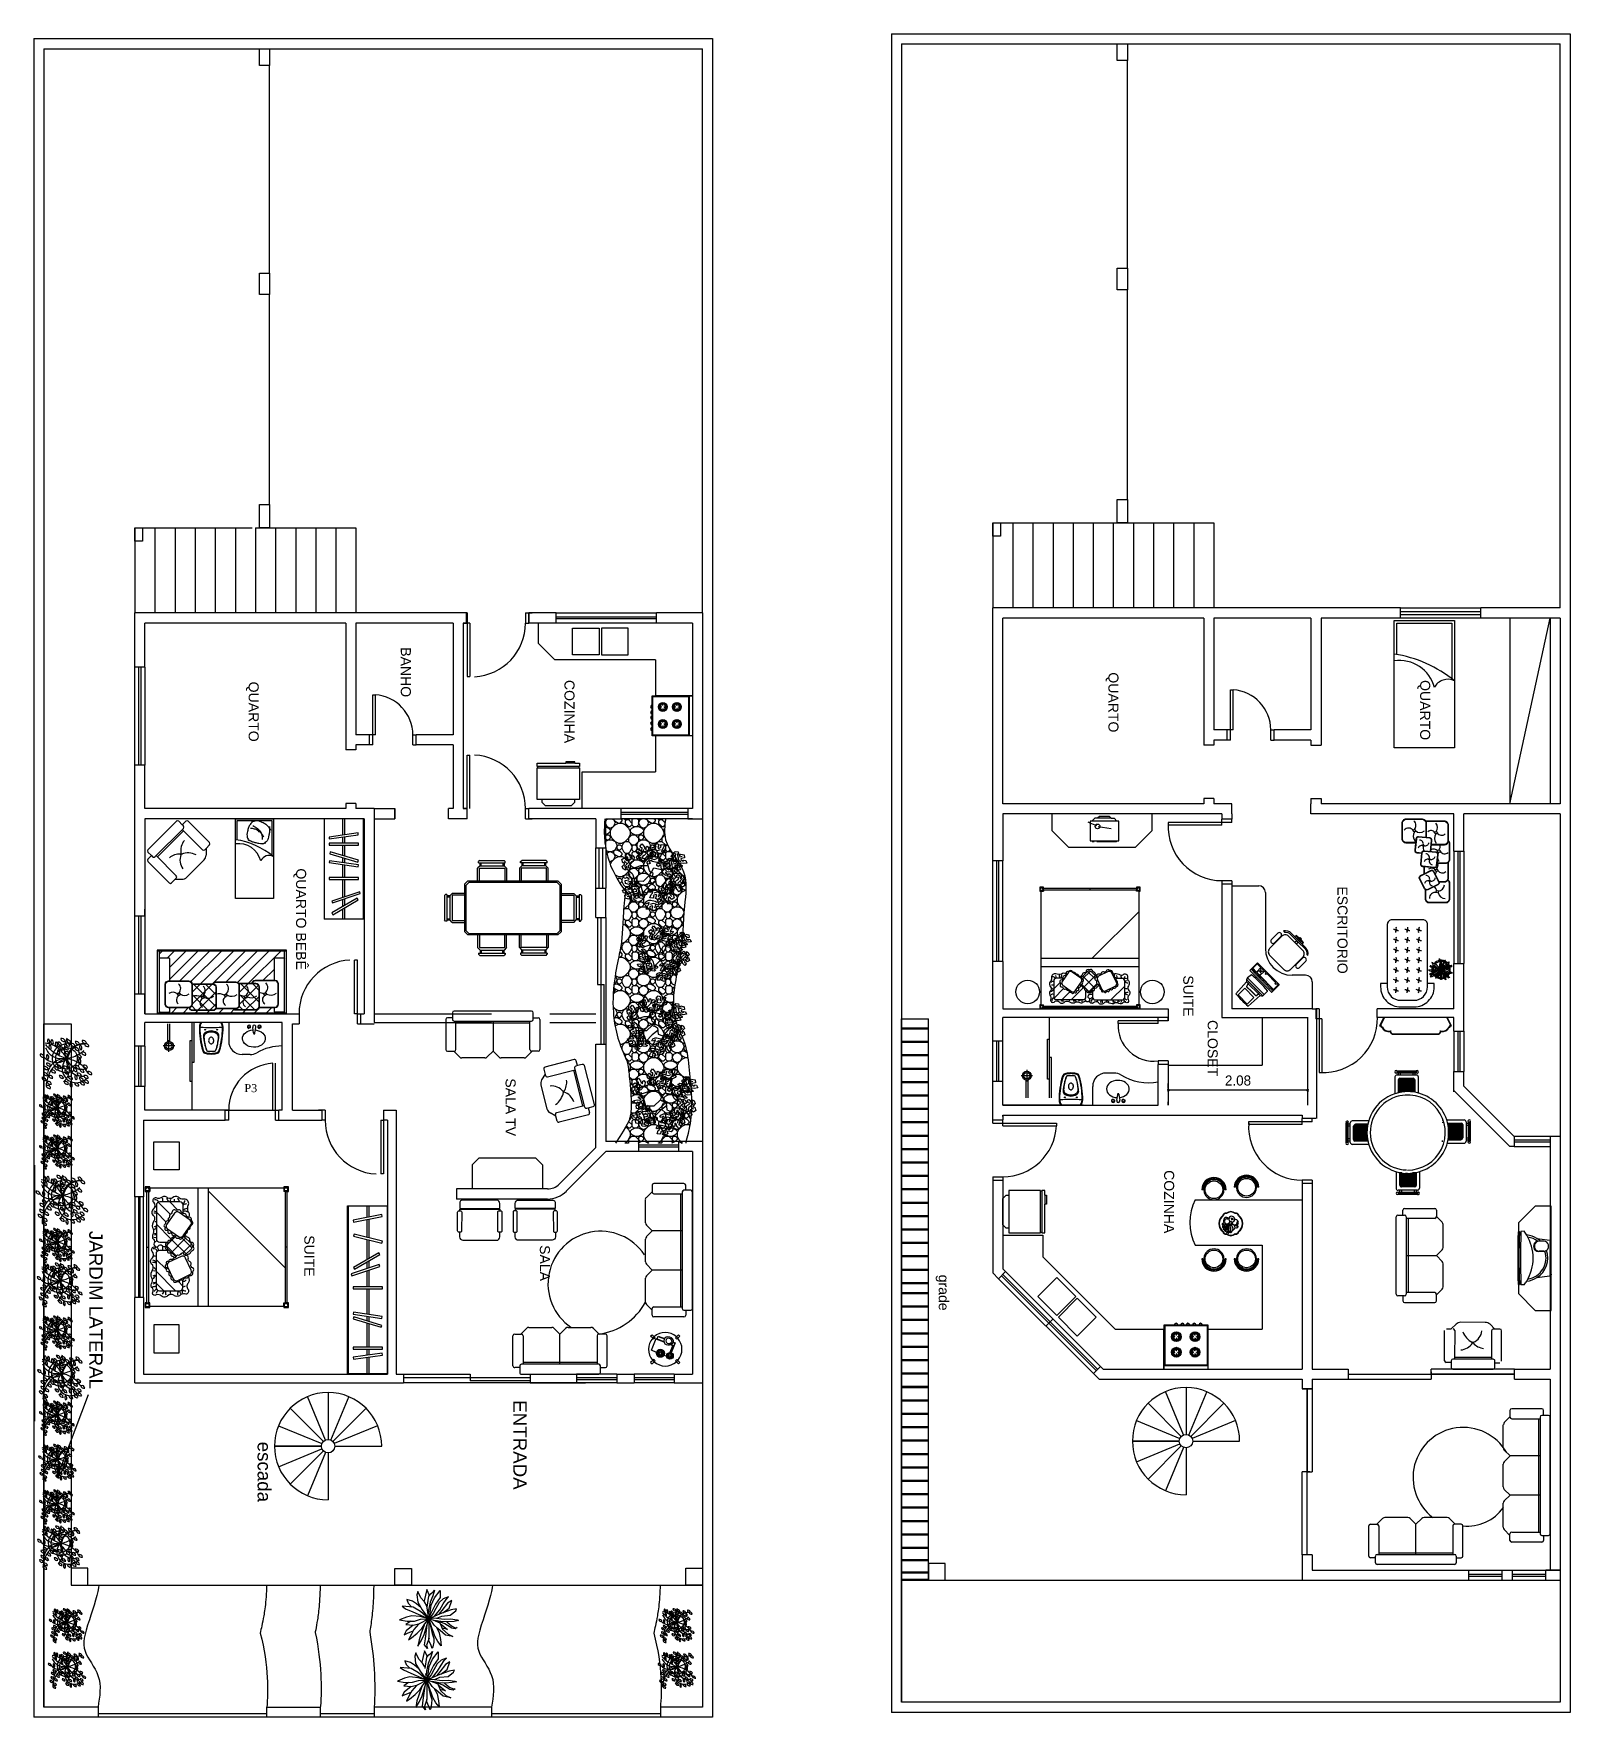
# Model space of a CAD drawing. Extents: x 130 to 509, y 87 to 225.
# Drawn here: x 419.18 to 442.11, y 199.58 to 224.71 of the extents above; entities that cross this region are included whole.
import ezdxf

# ---------------------------------------------------------------- set-up
doc = ezdxf.new("R2010")
doc.units = 0
doc.header["$LTSCALE"] = 7
doc.linetypes.add('HIDDEN', pattern=[0.375, 0.25, -0.125])
doc.layers.get('0').update_dxf_attribs({"linetype": 'CONTINUOUS'})
doc.layers.get('DEFPOINTS').update_dxf_attribs({"linetype": 'CONTINUOUS'})
for name, color, linetype in [('01', 7, 'CONTINUOUS'), ('01T', 7, 'HIDDEN'), ('02', 2, 'CONTINUOUS'), ('03', 3, 'CONTINUOUS'), ('06', 6, 'CONTINUOUS'), ('20', 2, 'CONTINUOUS'), ('20T', 2, 'HIDDEN'), ('30', 3, 'CONTINUOUS'), ('40', 4, 'CONTINUOUS'), ('60', 1, 'CONTINUOUS'), ('TEXTO', 3, 'CONTINUOUS'), ('VEGET', 64, 'CONTINUOUS'), ('VEGET-I', 62, 'CONTINUOUS')]:
    doc.layers.add(name, color=color, linetype=linetype)
doc.styles.add('ARIAL', font='arial.ttf', dxfattribs={"height": 0.075})
doc.styles.add('TIMES', font='times.ttf')
doc.dimstyles.get("Standard").update_dxf_attribs({"dimtxt": 0.18, "dimasz": 0.18, "dimexe": 0.18, "dimexo": 0.0625, "dimgap": 0.09, "dimtad": 0, "dimtih": 1, "dimtoh": 1, "dimdec": 4, "dimzin": 0, "dimdsep": 46, "dimtxsty": 'Standard', "dimcen": 0.09, "dimadec": 0, "dimazin": 0, "dimtfac": 1, "dimtdec": 4, "dimtofl": 0, "dimtmove": 0, "dimatfit": 3, "dimfxl": 1, "dimtolj": 1, "dimtzin": 0, "dimarcsym": 0})

msp = doc.modelspace()

# ---------------------------------------------------------------- texts
at = {"layer": '01', "char_height": 0.2, "attachment_point": 6, "rotation": 270, "style": 'ARIAL'}
for s, insert in [('JARDIM LATERAL', (420.108, 204.484)), ('ENTRADA', (426.438, 202.982)), ('escada', (422.621, 202.797))]:
    msp.add_mtext(s, dxfattribs=dict(at, insert=insert))
at = {"layer": '02', "style": 'ARIAL'}
for s, p in [('BANHO', (424.66, 215.553)), ('QUARTO ', (435.22, 215.179)), ('QUARTO ', (422.389, 215.04)), ('COZINHA', (427.102, 215.065)), ('QUARTO ', (439.872, 215.063)), ('QUARTO BEBÊ', (423.097, 212.253)), ('ESCRITORIO', (438.638, 211.985)), ('SUITE', (436.337, 210.657)), ('CLOSET', (436.701, 209.99)), ('SALA TV', (426.223, 209.12)), ('COZINHA', (436.051, 207.75)), ('SUITE', (423.22, 206.778)), ('SALA ', (426.735, 206.631)), ('grade', (432.688, 206.19))]:
    msp.add_text(s, height=0.15, rotation=270, dxfattribs=at).set_placement(p)
at = {"layer": 'TEXTO', "style": 'TIMES'}
msp.add_text('P3', height=0.12, dxfattribs=at).set_placement((422.325, 208.914))

# ---------------------------------------------------------------- blocks, each defined once
blk = doc.blocks.new('M-1CADE')
for points in [[(0.3, 0.175), (0.3, 0.25, 0.414214), (0.25, 0.3), (-0.25, 0.3, 0.414214), (-0.3, 0.25), (-0.3, 0.175)], [(-0.3, -0.18), (-0.3, -0.25, 0.414214), (-0.25, -0.3), (0.25, -0.3, 0.414214), (0.3, -0.25), (0.3, -0.18)]]:
    blk.add_lwpolyline(points, format="xyb")
for points in [[(-0.33, -0.161), (-0.33, 0.121, -0.414214), (-0.311, 0.14), (-0.289, 0.14, -0.414214), (-0.27, 0.121), (-0.27, -0.161, -0.414214), (-0.289, -0.18), (-0.311, -0.18, -0.414214)], [(0.27, -0.161), (0.27, 0.121, -0.414214), (0.289, 0.14), (0.311, 0.14, -0.414214), (0.33, 0.121), (0.33, -0.161, -0.414214), (0.311, -0.18), (0.289, -0.18, -0.414214)]]:
    blk.add_lwpolyline(points, format="xyb", close=True)
for points in [[(-0.3, 0.175), (0.3, 0.175)], [(-0.3, 0.14), (-0.3, 0.163), (0.3, 0.163), (0.3, 0.14)]]:
    blk.add_lwpolyline(points)
blk = doc.blocks.new('*X3')
at = {"color": 0}
for p, q in [((8.768, 8.768), (8.986, 8.986)), ((9.022, 8.845), (9.163, 8.986)), ((9.134, 8.781), (9.312, 8.958)), ((9.197, 8.666), (9.317, 8.787))]:
    blk.add_line(p, q, dxfattribs=at)
blk = doc.blocks.new('VEGET-01')
at = {"layer": 'VEGET'}
for centre, radius, start, end in [((-0.143, 0.166), 0.0376, 107.1376, 191.571), ((-0.181, 0.189), 0.0307, 272.3395, 23.3629), ((-0.116, 0.198), 0.0307, 93.3806, 204.4039), ((-0.155, 0.22), 0.0376, 288.1787, 12.6121), ((-0.032, 0.167), 0.0307, 93.3806, 204.4039), ((-0.07, 0.189), 0.0376, 288.1787, 12.6121), ((0.106, 0.179), 0.0376, 107.1376, 191.571), ((0.068, 0.202), 0.0307, 272.3395, 23.3629), ((0.141, 0.148), 0.0307, 93.3806, 204.4039), ((0.103, 0.171), 0.0376, 288.1787, 12.6121), ((0.165, 0.227), 0.0307, 93.3806, 204.4039), ((0.127, 0.25), 0.0376, 288.1787, 12.6121), ((0.203, 0.19), 0.0307, 93.3806, 204.4039), ((0.165, 0.212), 0.0376, 288.1787, 12.6121), ((0.235, 0.138), 0.0376, 107.1376, 191.571), ((0.197, 0.161), 0.0307, 272.3395, 23.3629), ((0.251, 0.194), 0.0307, 93.3806, 204.4039), ((0.213, 0.216), 0.0376, 288.1787, 12.6121), ((0.225, 0.173), 0.001, 23.3629, 107.1376), ((0.27, 0.153), 0.0307, 93.3806, 204.4039), ((0.232, 0.175), 0.0376, 288.1787, 12.6121), ((-0.149, 0.01), 0.0376, 107.1376, 191.571), ((-0.187, 0.033), 0.0307, 272.3395, 23.3629), ((-0.133, 0.097), 0.0376, 107.1376, 191.571), ((-0.171, 0.12), 0.0307, 272.3395, 23.3629), ((-0.16, 0.045), 0.001, 23.3629, 107.1376), ((-0.116, -0.001), 0.0376, 130.9791, 191.571), ((-0.113, 0.051), 0.0376, 107.1376, 191.571), ((-0.151, 0.075), 0.0307, 272.3395, 301.6855), ((-0.144, 0.132), 0.001, 23.3629, 107.1376), ((0, 0), 0.143, 160.2012, 169.1247), ((-0.106, 0.126), 0.0307, 43.8385, 154.8618), ((-0.133, 0.138), 0.001, 154.8618, 238.6366), ((-0.114, 0.17), 0.0376, 238.6366, 323.07), ((-0.123, 0.086), 0.001, 23.3629, 107.1376), ((-0.151, 0.075), 0.0307, 5.6463, 23.3629), ((0, 0), 0.143, 138.7234, 147.1305), ((-0.07, 0.093), 0.0376, 107.1376, 178.7248), ((-0.081, 0.128), 0.001, 23.3629, 107.1376), ((-0.108, 0.117), 0.0307, 6.6283, 23.3629), ((0, 0), 0.143, 102.1424, 122.7904), ((-0.059, 0.155), 0.001, 204.4039, 288.1787), ((-0.005, 0.122), 0.0307, 93.3806, 143.9816), ((-0.044, 0.144), 0.0376, 357.9665, 12.6121), ((0, 0), 0.143, 83.7908, 92.4658), ((0.03, 0.115), 0.0307, 43.8385, 118.6061), ((0.022, 0.159), 0.0376, 317.9795, 323.07), ((0, 0), 0.143, 56.4506, 69.4383), ((0.104, 0.101), 0.0307, 82.9891, 144.7784), ((0.07, 0.13), 0.0376, 316.379, 2.2207), ((0, 0), 0.143, 41.369, 46.9933), ((0.136, 0.071), 0.0376, 94.8883, 140.7607), ((0.114, 0.136), 0.001, 204.4039, 288.1787), ((0.104, 0.101), 0.0307, 303.7278, 11.1135), ((0, 0), 0.143, 5.8965, 32.0556), ((0.133, 0.107), 0.001, 11.1135, 94.8883), ((0.128, 0.013), 0.0307, 296.502, 11.1135), ((0.161, -0.018), 0.0376, 94.8883, 119.6107), ((0.186, 0.117), 0.0376, 107.1376, 191.571), ((0.148, 0.14), 0.0307, 272.3395, 23.3629), ((0.158, 0.018), 0.001, 11.1135, 94.8883), ((0.169, 0.091), 0.001, 154.8618, 238.6366), ((0.196, 0.079), 0.0307, 43.8385, 154.8618), ((0.188, 0.122), 0.0376, 238.6366, 323.07), ((0.176, 0.152), 0.001, 23.3629, 107.1376), ((0.213, 0.031), 0.0307, 93.3806, 204.4039), ((0.186, 0.019), 0.001, 204.4039, 288.1787), ((0.174, 0.054), 0.0376, 288.1787, 12.6121), ((0.264, -0.01), 0.0307, 93.3806, 204.4039), ((0.226, 0.013), 0.0376, 288.1787, 12.6121), ((0.243, 0.14), 0.001, 204.4039, 288.1787), ((0.272, 0.029), 0.0307, 43.8385, 154.8618), ((0.265, 0.073), 0.0376, 238.6366, 323.07), ((0.246, 0.042), 0.001, 154.8618, 238.6366), ((0.281, 0.095), 0.0307, 93.3806, 204.4039), ((0.254, 0.083), 0.001, 204.4039, 288.1787), ((0.242, 0.117), 0.0376, 288.1787, 12.6121), ((-0.163, -0.049), 0.0376, 107.1376, 191.571), ((-0.201, -0.026), 0.0307, 272.3395, 23.3629), ((-0.166, -0.204), 0.0376, 60.1046, 144.538), ((-0.16, -0.169), 0.0376, 60.1046, 144.538), ((-0.168, -0.126), 0.0307, 225.3065, 336.3299), ((-0.174, -0.014), 0.001, 23.3629, 107.1376), ((-0.127, -0.086), 0.0376, 100.9437, 179.3217), ((-0.16, -0.055), 0.0307, 260.0902, 348.9686), ((-0.135, -0.126), 0.0376, 60.1046, 144.538), ((-0.144, -0.082), 0.0307, 225.3065, 336.3299), ((-0.154, 0.022), 0.0307, 272.3395, 291.0252), ((0, 0), 0.143, 182.7695, 199.9307), ((-0.141, -0.138), 0.001, 336.3299, 60.1046), ((-0.106, -0.19), 0.0376, 60.1046, 144.538), ((-0.115, -0.146), 0.0307, 225.3065, 336.3299), ((0, 0), 0.143, 205.1648, 306.7226), ((-0.117, -0.094), 0.001, 336.3299, 60.1046), ((-0.088, -0.158), 0.001, 336.3299, 60.1046), ((0.086, -0.195), 0.0376, 107.1376, 191.571), ((0.048, -0.172), 0.0307, 272.3395, 23.3629), ((0.076, -0.16), 0.001, 23.3629, 107.1376), ((0.116, -0.113), 0.0307, 183.5584, 194.0125), ((0.087, -0.12), 0.001, 194.0125, 277.7872), ((0.082, -0.084), 0.0376, 277.7872, 2.2207), ((0, 0), 0.143, 325.0115, 354.0729), ((0.116, -0.113), 0.0307, 82.9891, 88.1757), ((0.149, -0.141), 0.0307, 93.3806, 204.4039), ((0.122, -0.154), 0.001, 204.4039, 288.1787), ((0.111, -0.119), 0.0376, 288.1787, 12.6121), ((0.203, -0.168), 0.0307, 93.3806, 204.4039), ((0.172, -0.041), 0.0307, 272.3395, 23.3629), ((0.21, -0.065), 0.0376, 107.1376, 191.571), ((0.164, -0.146), 0.0376, 288.1787, 12.6121), ((0.199, -0.03), 0.001, 23.3629, 107.1376), ((0.264, -0.183), 0.0307, 93.3806, 204.4039), ((0.237, -0.022), 0.001, 204.4039, 288.1787), ((0.226, -0.16), 0.0376, 288.1787, 12.6121), ((0.305, -0.19), 0.0307, 93.3806, 204.4039), ((0.267, -0.168), 0.0376, 288.1787, 12.6121), ((-0.175, -0.161), 0.0307, 225.3065, 336.3299), ((-0.147, -0.173), 0.001, 336.3299, 60.1046), ((-0.004, -0.259), 0.0376, 107.1376, 191.571), ((-0.042, -0.236), 0.0307, 272.3395, 23.3629), ((-0.009, -0.214), 0.0376, 60.1046, 144.538), ((-0.018, -0.17), 0.0307, 225.3065, 336.3299), ((-0.015, -0.224), 0.001, 23.3629, 107.1376), ((0.01, -0.182), 0.001, 336.3299, 60.1046), ((0.121, -0.22), 0.0376, 107.1376, 191.571), ((0.083, -0.197), 0.0307, 272.3395, 23.3629), ((0.11, -0.185), 0.001, 23.3629, 107.1376), ((0.183, -0.222), 0.0376, 107.1376, 191.571), ((0.145, -0.199), 0.0307, 272.3395, 23.3629), ((0.172, -0.187), 0.001, 23.3629, 107.1376), ((0.175, -0.18), 0.001, 204.4039, 288.1787), ((0.232, -0.239), 0.0376, 107.1376, 191.571), ((0.194, -0.215), 0.0307, 272.3395, 23.3629), ((0.222, -0.204), 0.001, 23.3629, 107.1376), ((0.237, -0.195), 0.001, 204.4039, 288.1787), ((0.278, -0.202), 0.001, 204.4039, 288.1787)]:
    blk.add_arc(centre, radius, start, end, dxfattribs=at)
at = {"layer": 'VEGET-I'}
for centre, radius in [((0, 0.001), 0.109), ((0, 0.001), 0.109), ((0.002, 0.001), 0.0101), ((0.002, 0.001), 0.0101)]:
    blk.add_circle(centre, radius, dxfattribs=at)
for centre, radius, start, end in [((0.026, 0.171), 0.172, 176.9672, 212.4166), ((0.028, 0.181), 0.172, 176.9672, 213.9632), ((-0.351, -0.053), 0.357, 31.7655, 39.9955), ((0.281, -0.023), 0.276, 117.331, 145.743), ((-0.06, 0.161), 0.172, 339.4885, 15.0874), ((0.022, 0.159), 0.159, 315.0896, 7.614), ((0.104, 0.101), 0.143, 283.589, 45.6994), ((-0.094, 0.196), 0.218, 240.2296, 257.2662), ((-0.154, 0.022), 0.0307, 291.0252, 23.3629), ((-0.094, 0.196), 0.218, 257.2662, 296.1341), ((-0.116, -0.001), 0.0376, 107.1376, 130.9791), ((-0.151, 0.075), 0.0307, 301.6855, 5.6463), ((-0.127, 0.034), 0.001, 23.3629, 107.1376), ((0.026, 0.171), 0.172, 212.4166, 261.0002), ((-0.079, -0.014), 0.0376, 107.1376, 191.571), ((-0.117, 0.009), 0.0307, 272.3395, 23.3629), ((0.028, 0.181), 0.172, 213.9632, 261.0002), ((-0.108, 0.117), 0.0307, 272.3395, 6.6283), ((-0.07, 0.093), 0.0376, 178.7248, 191.571), ((-0.09, 0.021), 0.001, 23.3629, 107.1376), ((-0.033, -0.006), 0.0376, 107.1376, 191.571), ((-0.072, 0.017), 0.0307, 272.3395, 23.3629), ((-0.476, 0.163), 0.505, 324.7643, 341.223), ((-0.351, -0.053), 0.357, 8.699, 31.7655), ((-0.044, 0.029), 0.001, 23.3629, 107.1376), ((-0.005, 0.122), 0.0307, 143.9816, 204.4039), ((-0.032, 0.109), 0.001, 204.4039, 288.1787), ((-0.044, 0.144), 0.0376, 288.1787, 357.9665), ((0.03, 0.115), 0.0307, 118.6061, 154.8618), ((0.003, 0.128), 0.001, 154.8618, 238.6366), ((-0.06, 0.161), 0.172, 291.0544, 339.4885), ((0.022, 0.159), 0.159, 262.5928, 315.0896), ((0.104, 0.101), 0.143, 224.4793, 283.589), ((0.288, 0.097), 0.302, 198.5602, 225.9215), ((0.022, 0.159), 0.0376, 238.6366, 317.9795), ((-0.129, -0.1), 0.172, 347.3863, 39.1633), ((0.281, -0.023), 0.276, 145.743, 172.7136), ((0.109, -0.141), 0.172, 79.6042, 124.9525), ((0.104, 0.101), 0.0307, 144.7784, 194.0125), ((0.075, 0.094), 0.001, 194.0125, 277.7872), ((0.07, 0.13), 0.0376, 277.7872, 316.379), ((0.077, 0.089), 0.001, 204.4039, 288.1787), ((0.115, -0.022), 0.0376, 107.1376, 191.571), ((0.077, 0.001), 0.0307, 272.3395, 23.3629), ((0.136, 0.071), 0.0376, 140.7607, 179.3217), ((0.104, 0.101), 0.0307, 260.0902, 303.7278), ((0.104, 0.013), 0.001, 23.3629, 107.1376), ((0.161, -0.018), 0.0376, 119.6107, 179.3217), ((0.109, -0.141), 0.172, 40.9195, 79.6042), ((0, 0.001), 0.143, 353.703, 5.5399), ((0.12, -0.248), 0.276, 145.8123, 172.7136), ((-0.476, 0.163), 0.505, 311.9854, 324.7643), ((-0.127, -0.086), 0.0376, 94.8883, 100.9437), ((-0.13, -0.049), 0.001, 11.1135, 94.8883), ((-0.16, -0.055), 0.0307, 348.9686, 11.1135), ((-0.116, -0.038), 0.0307, 272.3395, 23.3629), ((-0.078, -0.061), 0.0376, 107.1376, 191.571), ((0.12, -0.248), 0.276, 117.331, 145.8123), ((-0.169, -0.05), 0.172, 291.0544, 328.0833), ((-0.089, -0.027), 0.001, 23.3629, 107.1376), ((-0.056, -0.103), 0.0376, 60.1046, 144.538), ((-0.065, -0.059), 0.0307, 225.3065, 336.3299), ((-0.038, -0.071), 0.001, 336.3299, 60.1046), ((-0.169, -0.05), 0.172, 328.0833, 15.0874), ((-0.129, -0.1), 0.172, 315.1303, 347.3863), ((0.177, -0.02), 0.172, 176.9672, 221.8203), ((0.177, -0.02), 0.172, 221.8203, 261.0002), ((0.069, -0.06), 0.0307, 272.3395, 23.3629), ((0.107, -0.084), 0.0376, 107.1376, 191.571), ((0.288, 0.097), 0.302, 225.9215, 269.3964), ((0.116, -0.113), 0.0307, 88.1757, 183.5584), ((0.097, -0.049), 0.001, 23.3629, 107.1376), ((0.128, 0.013), 0.0307, 260.0902, 296.502)]:
    blk.add_arc(centre, radius, start, end, dxfattribs=at)
blk = doc.blocks.new('BRANCHT', base_point=(1.548, 0.551))
for p, q in [((1.511, 0.64), (1.524, 0.662)), ((1.526, 0.607), (1.511, 0.64)), ((1.524, 0.662), (1.551, 0.661)), ((1.55, 0.627), (1.526, 0.607)), ((1.537, 0.5), (1.552, 0.572)), ((1.57, 0.598), (1.55, 0.627)), ((1.551, 0.661), (1.582, 0.622)), ((1.551, 0.661), (1.551, 0.661)), ((1.552, 0.572), (1.57, 0.598)), ((1.573, 0.682), (1.611, 0.684)), ((1.599, 0.643), (1.573, 0.682)), ((1.582, 0.622), (1.599, 0.643)), ((1.599, 0.582), (1.587, 0.538)), ((1.62, 0.64), (1.599, 0.582)), ((1.599, 0.582), (1.668, 0.562)), ((1.611, 0.684), (1.648, 0.656)), ((1.648, 0.656), (1.636, 0.607)), ((1.636, 0.607), (1.644, 0.59)), ((1.644, 0.59), (1.667, 0.602)), ((1.667, 0.602), (1.71, 0.563)), ((1.667, 0.602), (1.667, 0.602)), ((1.71, 0.563), (1.69, 0.518)), ((1.536, 0.471), (1.537, 0.5)), ((1.554, 0.427), (1.536, 0.471)), ((1.585, 0.414), (1.554, 0.427)), ((1.572, 0.474), (1.594, 0.431)), ((1.606, 0.467), (1.572, 0.474)), ((1.594, 0.431), (1.585, 0.414)), ((1.587, 0.538), (1.607, 0.492)), ((1.626, 0.447), (1.606, 0.467)), ((1.636, 0.537), (1.625, 0.526)), ((1.625, 0.526), (1.644, 0.481)), ((1.68, 0.427), (1.626, 0.447)), ((1.69, 0.518), (1.636, 0.537)), ((1.644, 0.481), (1.663, 0.492)), ((1.663, 0.492), (1.686, 0.474)), ((1.686, 0.474), (1.68, 0.427))]:
    blk.add_line(p, q)
blk = doc.blocks.new('*X11')
at = {"color": 0}
for p, q in [((2.934, 9.298), (2.939, 9.303)), ((3.038, 9.225), (3.116, 9.303)), ((3.215, 9.225), (3.293, 9.303)), ((3.432, 9.265), (3.47, 9.303)), ((3.601, 9.258), (3.646, 9.303)), ((3.764, 9.244), (3.823, 9.303)), ((3.968, 9.272), (4, 9.303)), ((4.145, 9.272), (4.177, 9.303)), ((4.279, 9.228), (4.353, 9.303)), ((4.455, 9.228), (4.53, 9.303)), ((4.702, 9.298), (4.707, 9.303)), ((2.845, 9.209), (2.85, 9.214)), ((3.406, 9.063), (3.409, 9.066)), ((3.425, 9.082), (3.428, 9.085)), ((3.737, 9.041), (3.742, 9.045)), ((4.71, 9.13), (4.715, 9.135)), ((2.845, 9.033), (2.85, 9.038)), ((2.845, 8.856), (2.85, 8.861)), ((2.903, 8.383), (3.385, 8.865)), ((2.995, 8.652), (3.168, 8.825)), ((3.08, 8.383), (3.547, 8.851)), ((3.257, 8.383), (3.718, 8.844)), ((3.433, 8.383), (3.922, 8.872)), ((3.61, 8.383), (4.099, 8.872)), ((3.721, 9.024), (3.725, 9.029)), ((3.787, 8.383), (4.244, 8.84)), ((3.964, 8.383), (4.409, 8.828)), ((4.141, 8.383), (4.565, 8.808)), ((4.412, 9.008), (4.415, 9.011)), ((4.436, 9.032), (4.439, 9.035)), ((4.71, 8.953), (4.715, 8.958)), ((2.845, 8.679), (2.85, 8.684)), ((4.317, 8.383), (4.565, 8.631)), ((4.71, 8.776), (4.715, 8.781)), ((4.71, 8.6), (4.715, 8.605)), ((2.845, 8.502), (2.85, 8.507)), ((4.494, 8.383), (4.594, 8.483)), ((4.671, 8.383), (4.715, 8.428))]:
    blk.add_line(p, q, dxfattribs=at)
blk = doc.blocks.new('*X13')
at = {"color": 0}
for p, q in [((3.873, 8.999), (4.14, 9.267)), ((3.873, 9.176), (3.963, 9.267)), ((4.205, 8.877), (3.873, 9.209)), ((3.927, 8.877), (4.111, 9.061)), ((4.205, 9.053), (3.992, 9.267)), ((4.111, 9.061), (4.226, 9.176)), ((4.232, 9.203), (4.168, 9.267)), ((4.226, 9.032), (4.205, 9.053)), ((4.028, 8.877), (3.873, 9.032)), ((4.104, 8.877), (4.226, 8.999))]:
    blk.add_line(p, q, dxfattribs=at)
blk = doc.blocks.new('*X12')
at = {"color": 0}
for p, q in [((3.231, 9.065), (3.427, 9.26)), ((3.504, 8.87), (3.231, 9.143)), ((3.237, 8.894), (3.406, 9.063)), ((3.506, 9.045), (3.291, 9.26)), ((3.428, 9.085), (3.522, 9.179)), ((3.523, 9.205), (3.468, 9.26)), ((3.587, 9.244), (3.598, 9.255)), ((3.327, 8.87), (3.231, 8.966)), ((3.39, 8.87), (3.522, 9.002)), ((3.522, 9.029), (3.506, 9.045))]:
    blk.add_line(p, q, dxfattribs=at)
blk = doc.blocks.new('*X2')
at = {"color": 0}
for p, q in [((7.993, 8.877), (8.107, 8.991)), ((7.993, 8.7), (8.284, 8.991)), ((8.267, 8.797), (8.28, 8.81)), ((8.307, 8.837), (8.46, 8.991)), ((8.06, 8.591), (8.128, 8.658))]:
    blk.add_line(p, q, dxfattribs=at)
blk = doc.blocks.new('*X4')
at = {"color": 0}
for p, q in [((8.51, 8.687), (8.656, 8.832)), ((8.8, 8.701), (8.671, 8.83)), ((8.542, 8.542), (8.754, 8.754)), ((8.687, 8.461), (8.552, 8.595)), ((8.775, 8.549), (8.563, 8.761)), ((8.632, 8.455), (8.778, 8.601))]:
    blk.add_line(p, q, dxfattribs=at)
blk = doc.blocks.new('A$C0EEE592C')
at = {"layer": '02'}
for p, q in [((0.101, 1.285), (0.015, 1.199)), ((0.1, 1.38), (0.1, 1.28)), ((0.575, 1.405), (0.125, 1.405)), ((0.55, 1.28), (0.55, 0.125)), ((0.6, 1.305), (0.575, 1.305)), ((0.6, 1.305), (0.6, 1.38)), ((0.675, 1.305), (0.6, 1.305)), ((0.7, 0.125), (0.7, 1.28)), ((0, 0.821), (0, 1.164)), ((0.125, 1.255), (0.55, 1.255)), ((0.525, 1.255), (0.525, 0.15)), ((0.101, 0.7), (0.015, 0.786)), ((0, 0.236), (0, 0.579)), ((0.101, 0.7), (0.015, 0.614)), ((0.55, 0.7), (0.101, 0.7)), ((0.101, 0.115), (0.015, 0.201)), ((0.1, 0.025), (0.1, 0.125)), ((0.125, 0.15), (0.55, 0.15)), ((0.575, 0), (0.125, 0)), ((0.575, 0.1), (0.6, 0.1)), ((0.6, 0.1), (0.675, 0.1)), ((0.6, 0.1), (0.6, 0.025))]:
    blk.add_line(p, q, dxfattribs=at)
for centre, radius, start, end in [((0.125, 1.38), 0.025, 90, 180), ((0.125, 1.28), 0.025, 180, 270), ((0.575, 1.28), 0.025, 90, 180), ((0.575, 1.38), 0.025, 0, 90), ((0.675, 1.28), 0.025, 0, 90), ((0.05, 1.164), 0.05, 135, 180), ((0.05, 0.821), 0.05, 180, 225), ((0.05, 0.579), 0.05, 135, 180), ((0.05, 0.236), 0.05, 180, 225), ((0.125, 0.125), 0.025, 90, 180), ((0.125, 0.025), 0.025, 180, 270), ((0.575, 0.125), 0.025, 180, 270), ((0.575, 0.025), 0.025, 270, 0), ((0.675, 0.125), 0.025, 270, 0)]:
    blk.add_arc(centre, radius, start, end, dxfattribs=at)
blk = doc.blocks.new('*X7')
at = {"color": 0}
for p, q in [((8.768, 8.768), (8.986, 8.986)), ((9.022, 8.845), (9.163, 8.986)), ((9.134, 8.781), (9.312, 8.958)), ((9.197, 8.666), (9.317, 8.787))]:
    blk.add_line(p, q, dxfattribs=at)
blk = doc.blocks.new('*X8')
at = {"color": 0}
for p, q in [((8.51, 8.687), (8.656, 8.832)), ((8.8, 8.701), (8.671, 8.83)), ((8.542, 8.542), (8.754, 8.754)), ((8.687, 8.461), (8.552, 8.595)), ((8.775, 8.549), (8.563, 8.761)), ((8.632, 8.455), (8.778, 8.601))]:
    blk.add_line(p, q, dxfattribs=at)
blk = doc.blocks.new('_DOTSMALL')
at = {"color": 0, "linetype": 'ByBlock', "const_width": 0.5}
blk.add_lwpolyline([(-0.0625, 0, 1), (0.0625, 0, 1)], format="xyb", close=True, dxfattribs=at)
blk = doc.blocks.new('*D333')
at = {"color": 0, "linetype": 'ByBlock'}
for p, q in [((429.098, 133.024), (429.098, 133.096)), ((431.178, 132.996), (429.098, 132.996)), ((431.178, 133.024), (431.178, 133.096))]:
    blk.add_line(p, q, dxfattribs=at)
at = {"layer": 'DEFPOINTS', "color": 0, "linetype": 'ByBlock'}
for p in [(429.098, 132.996), (429.098, 132.774), (431.178, 132.774)]:
    blk.add_point(p, dxfattribs=at)
at = {"color": 0, "linetype": 'ByBlock', "xscale": 0.07, "yscale": 0.07, "zscale": 0.07, "rotation": 180}
blk.add_blockref('_DOTSMALL', (429.098, 132.996), dxfattribs=at)
at = {"color": 0, "linetype": 'ByBlock', "xscale": 0.07, "yscale": 0.07, "zscale": 0.07}
blk.add_blockref('_DOTSMALL', (431.178, 132.996), dxfattribs=at)
at = {"color": 7, "linetype": 'ByBlock', "insert": (430.138, 133.141), "char_height": 0.15, "attachment_point": 5}
blk.add_mtext('\\A1;2.08', dxfattribs=at)

# ---------------------------------------------------------------- dimensions: what is measured, and where the dimension line sits
at = {"layer": '01'}
dim = msp.add_linear_dim(base=(436.113, 208.941), p1=(438.193, 208.719), p2=(436.113, 208.719), dimstyle='Standard', override={"dimtxt": 0.15, "dimasz": 0.07, "dimexe": 0.1, "dimexo": 0.25, "dimgap": 0.07, "dimtad": 1, "dimtih": 0, "dimtoh": 0, "dimdec": 2, "dimzin": 8, "dimblk1": 'DOTSMALL', "dimblk2": 'DOTSMALL', "dimsah": 1, "dimcen": -0.1, "dimclrt": 7, "dimtdec": 2, "dimtofl": 1}, dxfattribs=at)
dim.commit()
dim.dimension.update_dxf_attribs({"geometry": '*D333', "text_midpoint": (437.153, 209.086), "insert": (7.016, 75.946)})

# ---------------------------------------------------------------- hatches: boundary and pattern name
at = {"layer": '01'}
h = msp.add_hatch(dxfattribs=at)
h.set_pattern_fill('PDCIRC,_O', color=256, scale=0.5, angle=270)
h.set_pattern_definition([(270, (255.9573, 485.08016), (0.5, -9e-17), [0.025, -0.075, 0.025, -0.375]), (270, (256.0073, 484.95516), (0.5, -9e-17), [0.025, -0.475]), (270, (256.0573, 485.20516), (0.5, -9e-17), [0.05, -0.45]), (270, (256.0823, 485.33016), (0.5, -9e-17), [0.075, -0.425]), (270, (256.1073, 485.08016), (0.5, -9e-17), [0.05, -0.05, 0.075, -0.325]), (270, (256.1823, 485.10516), (0.5, -9e-17), [0.075, -0.425]), (270, (256.2073, 485.23016), (0.5, -9e-17), [0.075, -0.175, 0.075, -0.175]), (270, (256.2823, 485.33016), (0.5, -9e-17), [0.075, -0.025, 0.025, -0.375]), (270, (256.3323, 485.00516), (0.5, -9e-17), [0.025, -0.475]), (270, (256.3823, 485.10516), (0.5, -9e-17), [0.05, -0.45]), (360, (256.4073, 485.43016), (1e-16, 0.5), [0.05, -0.45]), (360, (256.0573, 485.38016), (1e-16, 0.5), [0.025, -0.05, 0.075, -0.35]), (360, (256.1073, 485.25516), (1e-16, 0.5), [0.1, -0.025, 0.025, -0.35]), (360, (256.2323, 485.18016), (1e-16, 0.5), [0.075, -0.425]), (360, (256.0073, 485.15516), (1e-16, 0.5), [0.05, -0.45]), (360, (256.4073, 485.13016), (1e-16, 0.5), [0.05, -0.45]), (360, (256.1073, 485.10516), (1e-16, 0.5), [0.05, -0.25, 0.025, -0.175]), (360, (256.3573, 485.03016), (1e-16, 0.5), [0.025, -0.025, 0.025, -0.425]), (360, (256.1323, 485.00516), (1e-16, 0.5), [0.05, -0.075, 0.05, -0.325]), (360, (256.0073, 484.98016), (1e-16, 0.5), [0.05, -0.45]), (315, (256.0073, 485.40516), (0.5, -1e-16), [0.0707105, -0.14142135, 0.106066, -0.38890893]), (315, (256.0073, 485.43016), (0.5, -1e-16), [0.0707107, -0.6363961]), (315, (256.0573, 485.15516), (0.5, -1e-16), [0.0707107, -0.6363961]), (315, (256.3073, 485.20516), (0.5, -1e-16), [0.0707107, -0.6363961]), (315, (256.0573, 484.98016), (0.5, -1e-16), [0.0707107, -0.6363961]), (315, (256.1073, 485.40516), (0.5, -1e-16), [0.03535534, -0.67175144]), (315, (256.2573, 485.35516), (0.5, -1e-16), [0.03535534, -0.67175144]), (315, (256.0823, 485.30516), (0.5, -1e-16), [0.03535534, -0.67175144]), (315, (256.2573, 485.25516), (0.5, -1e-16), [0.03535534, -0.67175144]), (315, (256.1573, 485.10516), (0.5, -1e-16), [0.03535534, -0.67175144]), (315, (256.4323, 485.10516), (0.5, -1e-16), [0.03535534, -0.67175144]), (315, (256.3823, 485.05516), (0.5, -1e-16), [0.03535534, -0.67175144]), (315, (256.1073, 485.03016), (0.5, -1e-16), [0.03535534, -0.67175144]), (315, (255.9823, 485.00516), (0.5, -1e-16), [0.03535534, -0.67175144]), (315, (256.1823, 485.00516), (0.5, -1e-16), [0.03535534, -0.67175144]), (315, (256.4323, 485.00516), (0.5, -1e-16), [0.03535534, -0.67175144]), (315, (256.3323, 484.98016), (0.5, -1e-16), [0.03535534, -0.67175144]), (45, (256.3823, 485.08016), (1e-16, 0.5), [0.03535534, -0.67175144]), (45, (256.4323, 485.03016), (1e-16, 0.5), [0.03535534, -0.67175144]), (45, (256.3323, 485.00516), (1e-16, 0.5), [0.03535534, -0.67175144]), (45, (256.4323, 484.93016), (1e-16, 0.5), [0.03535534, -0.67175144]), (45, (256.2573, 485.18016), (1e-16, 0.5), [0.03535534, -0.67175144]), (45, (256.2073, 485.23016), (1e-16, 0.5), [0.03535534, -0.67175144]), (45, (256.0823, 485.38016), (1e-16, 0.5), [0.03535534, -0.67175144]), (45, (256.0823, 485.33016), (1e-16, 0.5), [0.03535534, -0.67175144]), (45, (256.2573, 485.28016), (1e-16, 0.5), [0.03535534, -0.67175144]), (45, (256.1823, 485.38016), (1e-16, 0.5), [0.03535534, -0.67175144]), (45, (256.1073, 485.08016), (1e-16, 0.5), [0.03535534, -0.67175144]), (45, (256.1573, 485.00516), (1e-16, 0.5), [0.03535534, -0.67175144]), (45, (256.0573, 484.98016), (1e-16, 0.5), [0.03535534, -0.67175144]), (45, (256.1073, 484.98016), (1e-16, 0.5), [0.03535534, -0.67175144]), (45, (256.0073, 484.95516), (1e-16, 0.5), [0.03535534, -0.67175144]), (45, (256.3073, 485.35516), (1e-16, 0.5), [0.0707107, -0.6363961]), (45, (256.1573, 485.10516), (1e-16, 0.5), [0.0707107, -0.6363961]), (45, (255.9823, 485.13016), (1e-16, 0.5), [0.1767767, -0.5303301]), (296.56505, (256.2073, 485.43016), (2e-10, -0.5), [0.0559, -1.062134]), (296.56505, (256.0573, 485.35516), (2e-10, -0.5), [0.0559, -1.062134]), (296.56505, (256.2823, 485.25516), (2e-10, -0.5), [0.0559, -1.062134]), (296.56505, (255.9573, 485.05516), (2e-10, -0.5), [0.0559, -1.062134]), (296.56505, (256.0823, 485.13016), (2e-10, -0.5), [0.0559, -1.062134]), (296.56505, (256.1823, 485.08016), (2e-10, -0.5), [0.0559, -1.062134]), (296.56505, (256.3573, 485.15516), (2e-10, -0.5), [0.0559, -1.062134]), (296.56505, (256.3323, 484.98016), (2e-10, -0.5), [0.0559, -1.062134]), (333.43495, (256.2073, 485.38016), (0.5, -2e-10), [0.0559, -1.062134]), (333.43495, (256.2323, 485.38016), (0.5, -2e-10), [0.0559, -1.062134]), (333.43495, (256.3073, 485.18016), (0.5, -2e-10), [0.1118, -1.006234]), (333.43495, (256.2823, 485.00516), (0.5, -2e-10), [0.0559, -1.062134]), (333.43495, (256.2073, 485.03016), (0.5, -2e-10), [0.0559, -1.062134]), (333.43495, (256.1073, 485.28016), (0.5, -2e-10), [0.0559, -1.062134]), (333.43495, (256.3823, 485.03016), (0.5, -2e-10), [0.0559, -1.062134]), (333.43495, (256.3573, 484.95516), (0.5, -2e-10), [0.0559, -1.062134]), (26.56505, (256.3573, 485.40516), (0.5, 2e-10), [0.0559, -1.062134]), (26.56505, (255.9573, 485.13016), (0.5, 2e-10), [0.0559, -1.062134]), (26.56505, (256.2823, 485.35516), (0.5, 2e-10), [0.0559, -1.062134]), (26.56505, (256.2323, 484.98016), (0.5, 2e-10), [0.0559, -1.062134]), (26.56505, (256.2073, 485.15516), (0.5, 2e-10), [0.0559, -1.062134]), (26.56505, (256.3073, 485.00516), (0.5, 2e-10), [0.0559, -1.062134]), (26.56505, (256.2073, 485.25516), (0.5, 2e-10), [0.0559, -1.062134]), (26.56505, (256.1073, 485.35516), (0.5, 2e-10), [0.0559, -1.062134]), (63.43495, (256.3323, 485.38016), (2e-10, 0.5), [0.0559, -1.062134]), (63.43495, (256.0573, 485.20516), (2e-10, 0.5), [0.0559, -1.062134]), (63.43495, (256.2823, 485.30516), (2e-10, 0.5), [0.0559, -1.062134]), (63.43495, (256.0823, 485.00516), (2e-10, 0.5), [0.0559, -1.062134]), (63.43495, (255.9573, 485.08016), (2e-10, 0.5), [0.0559, -1.062134]), (63.43495, (256.3573, 485.03016), (2e-10, 0.5), [0.0559, -1.062134]), (63.43495, (256.1823, 485.10516), (2e-10, 0.5), [0.0559, -1.062134]), (63.43495, (256.3323, 485.38016), (2e-10, 0.5), [0.0559, -1.062134]), (63.43495, (256.2073, 484.93016), (2e-10, 0.5), [0.0559, -1.062134]), (153.43495, (256.0073, 485.40516), (-0.5, 2e-10), [0.0559, -1.062134])])
edge = h.paths.add_edge_path()
edge.add_spline(control_points=[(428.911, 208.155), (428.936, 208.25), (429.028, 208.605), (428.978, 209.113), (428.924, 209.638), (428.694, 210.05), (428.737, 210.52), (428.871, 211.075), (428.868, 211.608), (428.971, 212.239), (428.563, 212.589), (428.598, 212.886), (428.611, 212.995)], knot_values=[0, 0, 0, 0, 0.294678, 1.094598, 1.506739, 1.865811, 2.474637, 2.851561, 3.582201, 4.095664, 4.644071, 4.958761, 4.958761, 4.958761, 4.958761], degree=3, periodic=0)
edge.add_line((428.611, 212.995), (427.873, 212.995))
edge.add_line((427.873, 212.995), (427.873, 212.995))
edge.add_line((427.873, 212.995), (427.705, 212.995))
edge.add_spline(control_points=[(427.705, 212.995), (427.702, 212.965), (427.7, 212.931), (427.695, 212.819), (427.694, 212.733), (427.72, 212.523), (427.752, 212.397), (427.831, 212.199), (427.875, 212.121), (427.943, 212.01), (427.969, 211.971), (427.997, 211.931), (428.004, 211.921), (428.011, 211.911)], knot_values=[0.083934, 0.083934, 0.083934, 0.083934, 0.140006, 0.140006, 0.254378, 0.254378, 0.36875, 0.36875, 0.483122, 0.483122, 0.571973, 0.571973, 0.604463, 0.604463, 0.604463, 0.604463], degree=3, periodic=0)
edge.add_spline(control_points=[(428.011, 211.911), (428.007, 211.869), (427.999, 211.802), (427.987, 211.665), (427.983, 211.601), (427.972, 211.421), (427.967, 211.318), (427.953, 211.15), (427.944, 211.094), (427.91, 210.919), (427.88, 210.789), (427.834, 210.483), (427.817, 210.303), (427.84, 209.995), (427.856, 209.884), (427.92, 209.646), (427.959, 209.551), (428.008, 209.437), (428.023, 209.405), (428.036, 209.372), (428.039, 209.364), (428.039, 209.363)], knot_values=[1.243309, 1.243309, 1.243309, 1.243309, 1.409401, 1.409401, 1.575493, 1.575493, 1.907677, 1.907677, 2.23986, 2.23986, 2.572044, 2.572044, 2.904228, 2.904228, 3.07508, 3.07508, 3.245931, 3.245931, 3.372117, 3.372117, 3.439266, 3.439266, 3.439266, 3.439266], degree=3, periodic=0)
edge.add_spline(control_points=[(428.039, 209.363), (428.04, 209.361), (428.047, 209.335), (428.057, 209.263), (428.061, 209.226), (428.071, 209.135), (428.076, 209.086), (428.089, 208.946), (428.095, 208.867), (428.1, 208.728), (428.098, 208.671), (428.09, 208.594), (428.086, 208.572), (428.069, 208.493), (428.056, 208.442), (427.863, 208.155)], knot_values=[3.466358, 3.466358, 3.466358, 3.466358, 3.68404, 3.68404, 3.832461, 3.832461, 3.980881, 3.980881, 4.277722, 4.277722, 4.574562, 4.574562, 4.767992, 4.767992, 4.958761, 4.958761, 4.958761, 4.958761], degree=3, periodic=0)
edge.add_line((427.863, 208.155), (427.873, 208.155))
edge.add_line((427.873, 208.155), (428.873, 208.155))
edge.add_line((428.873, 208.155), (428.911, 208.155))
at = {"layer": '20'}
h = msp.add_hatch(dxfattribs=at)
h.set_pattern_fill('ANSI34', color=256, scale=0.8, angle=180, style=0)
h.set_pattern_definition([(225, (286.762, 12.404), (10.7763, -10.7763), []), (225, (283.17, 12.404), (10.7763, -10.7763), []), (225, (279.578, 12.404), (10.7763, -10.7763), []), (225, (275.986, 12.404), (10.7763, -10.7763), [])])
h.paths.add_polyline_path([(435.679, 210.911), (435.679, 211.915), (435.639, 211.915), (435.639, 211.931), (434.251, 211.931), (434.251, 211.915), (434.211, 211.915), (434.211, 210.911)])
h = msp.add_hatch(dxfattribs=at)
h.set_pattern_fill('ANSI34', color=256, style=0)
h.set_pattern_definition([(45, (286.762, 12.404), (-13.4704, 13.4704), []), (45, (291.252, 12.404), (-13.4704, 13.4704), []), (45, (295.742, 12.404), (-13.4704, 13.4704), []), (45, (300.232, 12.404), (-13.4704, 13.4704), [])])
h.paths.add_polyline_path([(435.424, 210.291, 0.414214), (435.464, 210.331), (435.464, 210.571, 0.414214), (435.424, 210.611), (435.334, 210.611, -0.032613), (435.334, 210.608, 0.221594), (435.34, 210.58, -0.371457), (435.356, 210.555, 0.209993), (435.361, 210.527, -0.343276), (435.356, 210.498, 0.416944), (435.335, 210.483, -0.403924), (435.31, 210.466, 0.50955), (435.282, 210.45, -0.315846), (435.251, 210.446, 0.61809), (435.235, 210.431, -0.664723), (435.209, 210.417, 0.550738), (435.184, 210.408, -0.511586), (435.16, 210.404, 0.394143), (435.141, 210.415, -0.523802), (435.115, 210.424, 0.280529), (435.108, 210.446, -0.422858), (435.092, 210.468, 0.3462), (435.087, 210.493, -0.287462), (435.073, 210.503, 0.482435), (435.052, 210.48, -0.315846), (435.024, 210.468, 0.61809), (435.012, 210.449, -0.664723), (434.991, 210.429, 0.111172), (434.984, 210.43), (434.984, 210.331, 0.414214), (435.024, 210.291)])
at = {"layer": '20', "linetype": 'Continuous'}
h = msp.add_hatch(dxfattribs=at)
h.set_pattern_fill('ANSI34', color=256, angle=270, style=0)
h.set_pattern_definition([(315, (256.025, 485.43), (13.4704, 13.4704), []), (315, (256.025, 480.94), (13.4704, 13.4704), []), (315, (256.025, 476.45), (13.4704, 13.4704), []), (315, (256.025, 471.96), (13.4704, 13.4704), [])])
h.paths.add_polyline_path([(422.913, 205.72), (422.913, 205.77), (422.933, 205.77), (422.933, 207.43), (422.913, 207.43), (422.913, 207.48), (421.783, 207.48), (421.783, 205.72)])

# ---------------------------------------------------------------- linework, layer by layer
for p, q in [((424.834, 201.316), (424.752, 201.343)), ((424.752, 201.343), (424.768, 201.288)), ((424.768, 201.288), (424.826, 201.23)), ((424.895, 201.279), (424.834, 201.316)), ((424.96, 201.223), (424.895, 201.279)), ((424.913, 201.46), (424.899, 201.413)), ((424.899, 201.413), (424.912, 201.303)), ((424.912, 201.303), (424.98, 201.189)), ((424.959, 201.369), (424.913, 201.46)), ((425.015, 201.308), (424.959, 201.369)), ((425.046, 201.49), (425.006, 201.323)), ((425.049, 201.25), (425.015, 201.308)), ((425.088, 201.405), (425.046, 201.49)), ((425.064, 201.154), (425.049, 201.25)), ((425.055, 201.228), (425.078, 201.394)), ((425.1, 201.301), (425.075, 201.186)), ((425.078, 201.394), (425.111, 201.431)), ((425.178, 201.271), (425.09, 201.092)), ((425.095, 201.112), (425.115, 201.259)), ((425.138, 201.399), (425.1, 201.301)), ((425.111, 201.431), (425.149, 201.46)), ((425.115, 201.259), (425.165, 201.369)), ((425.162, 201.482), (425.138, 201.399)), ((425.149, 201.46), (425.162, 201.482)), ((425.165, 201.369), (425.245, 201.479)), ((425.247, 201.372), (425.178, 201.271)), ((425.231, 201.296), (425.183, 201.208)), ((425.294, 201.352), (425.231, 201.296)), ((425.24, 201.189), (425.294, 201.279)), ((425.245, 201.479), (425.247, 201.372)), ((425.356, 201.288), (425.274, 201.178)), ((425.37, 201.382), (425.294, 201.352)), ((425.294, 201.279), (425.336, 201.345)), ((425.336, 201.345), (425.37, 201.382)), ((425.421, 201.328), (425.356, 201.288)), ((425.383, 201.213), (425.421, 201.328)), ((424.743, 201.081), (424.638, 201.041)), ((424.638, 201.041), (424.756, 201.019)), ((424.843, 201.227), (424.681, 201.244)), ((424.681, 201.244), (424.73, 201.206)), ((424.73, 201.206), (424.837, 201.157)), ((424.807, 201.019), (424.734, 200.968)), ((424.826, 201.101), (424.743, 201.081)), ((424.756, 201.019), (424.866, 201.022)), ((424.951, 201.09), (424.826, 201.101)), ((424.837, 201.157), (425.079, 201.053)), ((424.955, 201.162), (424.843, 201.227)), ((424.866, 201.022), (424.955, 201.047)), ((425.079, 201.053), (424.922, 200.976)), ((425.079, 201.053), (424.951, 201.09)), ((425.079, 201.053), (424.955, 201.162)), ((424.955, 201.047), (425.079, 201.053)), ((424.98, 201.189), (425.079, 201.053)), ((425.009, 200.819), (425.079, 201.053)), ((425.02, 200.981), (425.079, 201.053)), ((425.079, 201.053), (425.064, 201.154)), ((425.075, 201.186), (425.068, 201.125)), ((425.142, 201.132), (425.079, 201.053)), ((425.247, 201.13), (425.079, 201.053)), ((425.079, 201.053), (425.095, 201.112)), ((425.079, 201.053), (425.154, 201.068)), ((425.079, 201.053), (425.127, 200.838)), ((425.129, 200.905), (425.079, 201.053)), ((425.084, 200.919), (425.079, 201.053)), ((425.127, 201.003), (425.079, 201.053)), ((425.079, 201.053), (425.138, 201.041)), ((425.156, 200.961), (425.127, 201.003)), ((425.138, 201.041), (425.241, 200.997)), ((425.183, 201.208), (425.142, 201.132)), ((425.154, 201.068), (425.308, 201.051)), ((425.256, 201.014), (425.158, 201.032)), ((425.165, 201.092), (425.24, 201.189)), ((425.196, 201.063), (425.27, 201.096)), ((425.316, 200.978), (425.209, 201.023)), ((425.274, 201.178), (425.221, 201.12)), ((425.41, 201.188), (425.247, 201.13)), ((425.354, 201.01), (425.256, 201.014)), ((425.27, 201.096), (425.395, 201.11)), ((425.287, 201.144), (425.383, 201.213)), ((425.308, 201.051), (425.399, 201.054)), ((425.345, 201.01), (425.417, 200.951)), ((425.457, 201.017), (425.354, 201.01)), ((425.395, 201.11), (425.479, 201.173)), ((425.399, 201.054), (425.499, 201.039)), ((425.491, 201.203), (425.41, 201.188)), ((425.521, 201.03), (425.457, 201.017)), ((425.479, 201.173), (425.491, 201.203)), ((425.499, 201.039), (425.521, 201.03)), ((424.741, 200.873), (424.712, 200.817)), ((424.712, 200.817), (424.758, 200.839)), ((424.734, 200.968), (424.846, 200.961)), ((424.846, 200.961), (424.741, 200.873)), ((424.758, 200.839), (424.845, 200.877)), ((424.817, 200.826), (424.774, 200.741)), ((424.774, 200.741), (424.821, 200.772)), ((424.855, 200.897), (424.817, 200.826)), ((424.821, 200.772), (424.904, 200.839)), ((424.846, 200.959), (424.926, 200.98)), ((424.922, 200.976), (424.855, 200.897)), ((424.904, 200.839), (424.975, 200.91)), ((424.961, 200.827), (424.932, 200.743)), ((425.006, 200.959), (424.961, 200.827)), ((424.962, 200.726), (425.009, 200.819)), ((424.975, 200.91), (425.02, 200.981)), ((425.013, 200.665), (425.026, 200.756)), ((425.026, 200.756), (425.053, 200.964)), ((425.081, 200.767), (425.044, 200.66)), ((425.08, 200.731), (425.082, 200.814)), ((425.082, 200.814), (425.084, 200.919)), ((425.127, 200.838), (425.154, 200.763)), ((425.147, 200.855), (425.129, 200.905)), ((425.167, 200.797), (425.147, 200.855)), ((425.154, 200.763), (425.151, 200.704)), ((425.214, 200.909), (425.156, 200.961)), ((425.214, 200.714), (425.167, 200.797)), ((425.19, 200.931), (425.234, 200.848)), ((425.249, 200.882), (425.214, 200.909)), ((425.234, 200.848), (425.252, 200.745)), ((425.241, 200.997), (425.281, 200.9)), ((425.247, 200.985), (425.356, 200.893)), ((425.325, 200.812), (425.249, 200.882)), ((425.356, 200.893), (425.274, 200.914)), ((425.281, 200.9), (425.365, 200.826)), ((425.421, 200.914), (425.316, 200.978)), ((425.437, 200.792), (425.325, 200.812)), ((425.365, 200.826), (425.437, 200.792)), ((425.417, 200.951), (425.47, 200.922)), ((425.47, 200.904), (425.421, 200.914)), ((425.501, 200.924), (425.47, 200.904)), ((425.47, 200.922), (425.501, 200.924)), ((424.883, 200.546), (424.869, 200.498)), ((424.869, 200.498), (424.881, 200.388)), ((424.928, 200.454), (424.883, 200.546)), ((424.932, 200.743), (424.913, 200.647)), ((424.913, 200.647), (424.962, 200.726)), ((425.015, 200.576), (424.975, 200.409)), ((425.057, 200.613), (425.013, 200.665)), ((425.058, 200.491), (425.015, 200.576)), ((425.044, 200.66), (425.057, 200.613)), ((425.048, 200.48), (425.08, 200.517)), ((425.111, 200.658), (425.08, 200.731)), ((425.08, 200.517), (425.119, 200.546)), ((425.131, 200.568), (425.108, 200.485)), ((425.129, 200.613), (425.111, 200.658)), ((425.119, 200.546), (425.131, 200.568)), ((425.14, 200.635), (425.129, 200.613)), ((425.135, 200.454), (425.215, 200.564)), ((425.151, 200.704), (425.14, 200.635)), ((425.263, 200.653), (425.214, 200.714)), ((425.215, 200.564), (425.216, 200.458)), ((425.252, 200.745), (425.263, 200.653)), ((424.812, 200.312), (424.651, 200.329)), ((424.651, 200.329), (424.7, 200.292)), ((424.7, 200.292), (424.807, 200.243)), ((424.803, 200.402), (424.722, 200.429)), ((424.722, 200.429), (424.738, 200.373)), ((424.738, 200.373), (424.796, 200.316)), ((424.865, 200.365), (424.803, 200.402)), ((424.925, 200.248), (424.812, 200.312)), ((424.93, 200.308), (424.865, 200.365)), ((424.881, 200.388), (424.95, 200.275)), ((425.049, 200.138), (424.925, 200.248)), ((424.984, 200.393), (424.928, 200.454)), ((424.95, 200.275), (425.049, 200.138)), ((425.019, 200.336), (424.984, 200.393)), ((425.024, 200.314), (425.048, 200.48)), ((425.044, 200.272), (425.037, 200.21)), ((425.07, 200.387), (425.044, 200.272)), ((425.148, 200.356), (425.059, 200.178)), ((425.064, 200.197), (425.084, 200.344)), ((425.108, 200.485), (425.07, 200.387)), ((425.084, 200.344), (425.135, 200.454)), ((425.153, 200.294), (425.111, 200.218)), ((425.135, 200.178), (425.209, 200.275)), ((425.216, 200.458), (425.148, 200.356)), ((425.2, 200.382), (425.153, 200.294)), ((425.244, 200.263), (425.191, 200.206)), ((425.264, 200.437), (425.2, 200.382)), ((425.209, 200.275), (425.264, 200.365)), ((425.38, 200.273), (425.216, 200.216)), ((425.325, 200.373), (425.244, 200.263)), ((425.256, 200.23), (425.352, 200.299)), ((425.34, 200.468), (425.264, 200.437)), ((425.264, 200.365), (425.305, 200.431)), ((425.305, 200.431), (425.34, 200.468)), ((425.39, 200.414), (425.325, 200.373)), ((425.352, 200.299), (425.39, 200.414)), ((425.365, 200.196), (425.448, 200.258)), ((425.461, 200.289), (425.38, 200.273)), ((425.448, 200.258), (425.461, 200.289)), ((424.713, 200.167), (424.608, 200.126)), ((424.608, 200.126), (424.725, 200.104)), ((424.776, 200.104), (424.704, 200.053)), ((424.704, 200.053), (424.816, 200.047)), ((424.816, 200.047), (424.711, 199.959)), ((424.796, 200.187), (424.713, 200.167)), ((424.725, 200.104), (424.836, 200.108)), ((424.921, 200.175), (424.796, 200.187)), ((424.807, 200.243), (425.049, 200.138)), ((424.816, 200.045), (424.896, 200.065)), ((424.892, 200.062), (424.825, 199.982)), ((424.836, 200.108), (424.925, 200.133)), ((424.874, 199.925), (424.945, 199.996)), ((425.049, 200.138), (424.892, 200.062)), ((425.049, 200.138), (424.921, 200.175)), ((424.925, 200.133), (425.049, 200.138)), ((424.975, 200.044), (424.93, 199.913)), ((424.945, 199.996), (424.99, 200.067)), ((424.979, 199.905), (425.049, 200.138)), ((424.99, 200.067), (425.049, 200.138)), ((424.995, 199.842), (425.022, 200.049)), ((425.049, 200.138), (425.033, 200.24)), ((425.111, 200.218), (425.049, 200.138)), ((425.216, 200.216), (425.049, 200.138)), ((425.049, 200.138), (425.064, 200.197)), ((425.049, 200.138), (425.124, 200.153)), ((425.049, 200.138), (425.097, 199.923)), ((425.099, 199.991), (425.049, 200.138)), ((425.053, 200.004), (425.049, 200.138)), ((425.097, 200.089), (425.049, 200.138)), ((425.049, 200.138), (425.108, 200.126)), ((425.052, 199.9), (425.053, 200.004)), ((425.126, 200.047), (425.097, 200.089)), ((425.108, 200.126), (425.211, 200.082)), ((425.124, 200.153), (425.278, 200.136)), ((425.184, 199.994), (425.126, 200.047)), ((425.225, 200.099), (425.128, 200.118)), ((425.16, 200.016), (425.204, 199.933)), ((425.166, 200.149), (425.24, 200.182)), ((425.285, 200.064), (425.179, 200.108)), ((425.218, 199.967), (425.184, 199.994)), ((425.211, 200.082), (425.251, 199.986)), ((425.216, 200.07), (425.325, 199.979)), ((425.323, 200.096), (425.225, 200.099)), ((425.24, 200.182), (425.365, 200.196)), ((425.325, 199.979), (425.244, 199.999)), ((425.278, 200.136), (425.369, 200.14)), ((425.39, 199.999), (425.285, 200.064)), ((425.314, 200.096), (425.387, 200.037)), ((425.427, 200.103), (425.323, 200.096)), ((425.369, 200.14), (425.468, 200.125)), ((425.387, 200.037), (425.439, 200.008)), ((425.439, 199.989), (425.39, 199.999)), ((425.49, 200.116), (425.427, 200.103)), ((425.47, 200.009), (425.439, 199.989)), ((425.439, 200.008), (425.47, 200.009)), ((425.468, 200.125), (425.49, 200.116)), ((424.711, 199.959), (424.682, 199.903)), ((424.682, 199.903), (424.727, 199.925)), ((424.727, 199.925), (424.814, 199.962)), ((424.787, 199.911), (424.743, 199.827)), ((424.743, 199.827), (424.791, 199.857)), ((424.825, 199.982), (424.787, 199.911)), ((424.791, 199.857), (424.874, 199.925)), ((424.901, 199.829), (424.883, 199.732)), ((424.883, 199.732), (424.932, 199.812)), ((424.93, 199.913), (424.901, 199.829)), ((424.932, 199.812), (424.979, 199.905)), ((424.983, 199.751), (424.995, 199.842)), ((425.026, 199.698), (424.983, 199.751)), ((425.05, 199.852), (425.013, 199.746)), ((425.013, 199.746), (425.026, 199.698)), ((425.05, 199.817), (425.052, 199.9)), ((425.08, 199.744), (425.05, 199.817)), ((425.099, 199.698), (425.08, 199.744)), ((425.097, 199.923), (425.124, 199.849)), ((425.117, 199.94), (425.099, 199.991)), ((425.12, 199.79), (425.11, 199.72)), ((425.137, 199.883), (425.117, 199.94)), ((425.124, 199.849), (425.12, 199.79)), ((425.184, 199.8), (425.137, 199.883)), ((425.233, 199.739), (425.184, 199.8)), ((425.204, 199.933), (425.222, 199.83)), ((425.294, 199.898), (425.218, 199.967)), ((425.222, 199.83), (425.233, 199.739)), ((425.251, 199.986), (425.334, 199.911)), ((425.407, 199.878), (425.294, 199.898)), ((425.334, 199.911), (425.407, 199.878)), ((425.11, 199.72), (425.099, 199.698))]:
    msp.add_line(p, q)
at = {"layer": '01'}
for p, q in [((426.976, 216.065), (428.476, 216.065)), ((426.976, 215.915), (426.976, 216.065)), ((426.976, 216.005), (428.476, 216.005)), ((428.476, 215.975), (426.976, 215.975)), ((428.476, 215.915), (426.976, 215.915)), ((428.476, 215.915), (428.476, 216.065)), ((420.691, 213.795), (420.691, 215.255)), ((420.841, 215.255), (420.691, 215.255)), ((420.751, 213.795), (420.751, 215.255)), ((420.781, 215.255), (420.781, 213.795)), ((420.841, 215.255), (420.841, 213.795)), ((420.841, 213.795), (420.691, 213.795)), ((428.941, 213.145), (427.941, 213.145)), ((428.941, 213.088), (427.941, 213.088)), ((428.941, 213.058), (427.941, 213.058)), ((428.941, 212.995), (427.941, 212.995)), ((427.571, 212.558), (427.721, 212.558)), ((427.571, 211.958), (427.571, 212.558)), ((427.621, 211.958), (427.621, 212.558)), ((427.671, 212.558), (427.671, 211.958)), ((427.721, 212.558), (427.721, 211.958)), ((427.571, 211.958), (427.721, 211.958)), ((420.841, 211.54), (420.841, 211.645)), ((420.841, 211.54), (420.691, 211.54)), ((420.691, 210.375), (420.691, 211.535)), ((420.751, 210.375), (420.751, 211.535)), ((420.781, 211.535), (420.781, 210.375)), ((420.841, 211.535), (420.841, 210.375)), ((427.571, 211.521), (427.724, 211.521)), ((427.594, 211.521), (427.594, 210.522)), ((427.644, 211.521), (427.644, 209.629)), ((427.721, 211.521), (427.721, 209.629)), ((420.841, 210.375), (420.691, 210.375)), ((427.594, 210.522), (427.644, 210.522)), ((427.644, 210.522), (427.694, 210.522)), ((427.694, 209.629), (427.694, 210.522)), ((420.691, 209), (420.691, 209.6)), ((420.841, 209.6), (420.691, 209.6)), ((420.751, 209), (420.751, 209.6)), ((420.781, 209.6), (420.781, 209)), ((420.841, 209.6), (420.841, 209)), ((427.571, 209.629), (427.721, 209.629)), ((420.841, 209), (420.691, 209)), ((422.091, 208.495), (422.041, 208.495)), ((428.805, 208.177), (428.205, 208.177)), ((428.205, 208.177), (428.205, 208.026)), ((428.805, 208.122), (428.205, 208.122)), ((428.805, 208.092), (428.205, 208.092)), ((428.805, 208.177), (428.805, 208.026)), ((428.805, 208.027), (428.205, 208.027)), ((420.691, 207.35), (420.691, 205.85)), ((420.691, 207.35), (420.691, 205.85)), ((420.821, 207.35), (420.691, 207.35)), ((420.743, 207.35), (420.743, 205.85)), ((420.772, 205.85), (420.772, 207.35)), ((420.821, 205.85), (420.821, 207.35)), ((420.821, 205.85), (420.691, 205.85)), ((424.591, 204.705), (424.698, 204.705)), ((424.698, 204.705), (425.696, 204.705)), ((424.698, 204.705), (424.698, 204.578)), ((424.698, 204.655), (426.59, 204.655)), ((426.59, 204.578), (424.698, 204.578)), ((425.696, 204.705), (425.696, 204.655)), ((425.696, 204.655), (425.696, 204.605)), ((426.59, 204.605), (425.696, 204.605)), ((426.59, 204.705), (426.59, 204.575)), ((427.283, 204.705), (427.283, 204.575)), ((427.883, 204.704), (427.283, 204.704)), ((427.883, 204.649), (427.283, 204.649)), ((427.883, 204.619), (427.283, 204.619)), ((427.883, 204.575), (427.283, 204.575)), ((427.883, 204.705), (427.883, 204.575)), ((428.741, 204.705), (428.141, 204.705)), ((428.141, 204.705), (428.141, 204.575)), ((428.741, 204.65), (428.141, 204.65)), ((428.741, 204.62), (428.141, 204.62)), ((428.741, 204.575), (428.141, 204.575)), ((428.741, 204.705), (428.741, 204.575)), ((423.537, 203.723), (423.269, 204.37)), ((423.575, 204.431), (423.575, 203.731)), ((423.617, 203.721), (423.89, 204.379)), ((436.307, 203.776), (435.812, 204.271)), ((436.339, 203.798), (436.072, 204.445)), ((436.378, 204.506), (436.378, 203.806)), ((436.42, 203.796), (436.693, 204.454)), ((436.448, 203.776), (436.943, 204.271)), ((423.504, 203.701), (423.009, 204.196)), ((423.646, 203.701), (424.141, 204.196)), ((422.836, 203.937), (423.483, 203.669)), ((424.314, 203.937), (423.667, 203.669)), ((435.639, 204.012), (436.285, 203.744)), ((437.117, 204.012), (436.47, 203.744)), ((423.475, 203.631), (422.775, 203.631)), ((422.775, 203.631), (423.475, 203.631)), ((422.836, 203.325), (423.483, 203.593)), ((423.504, 203.56), (423.009, 203.065)), ((423.537, 203.538), (423.269, 202.892)), ((423.575, 203.531), (423.575, 202.831)), ((423.575, 203.531), (423.575, 203.395)), ((423.675, 203.631), (424.375, 203.631)), ((436.278, 203.706), (435.578, 203.706)), ((435.578, 203.706), (436.278, 203.706)), ((435.639, 203.399), (436.285, 203.667)), ((436.307, 203.635), (435.812, 203.14)), ((436.339, 203.613), (436.072, 202.966)), ((436.378, 203.606), (436.378, 202.906)), ((436.378, 203.606), (436.378, 203.47)), ((436.478, 203.706), (437.178, 203.706)), ((420.141, 199.735), (420.141, 199.585)), ((424.263, 199.735), (424.263, 199.585)), ((426.015, 199.735), (426.015, 199.585)), ((428.534, 199.735), (428.534, 199.585))]:
    msp.add_line(p, q, dxfattribs=at)
for centre in [(436.378, 203.706), (423.575, 203.631)]:
    msp.add_circle(centre, 0.1, dxfattribs=at)
for centre in [(423.575, 203.631), (436.378, 203.706)]:
    msp.add_arc(centre, 0.8, 0, 270, dxfattribs=at)
for points, knots in [([(420.155, 201.555), (420.149, 201.47), (419.968, 200.897), (419.868, 200.6), (420.216, 200.197), (420.167, 199.896), (420.141, 199.735)], [0.155842, 0.155842, 0.155842, 0.155842, 0.525294, 0.999295, 1.409809, 1.882019, 1.882019, 1.882019, 1.882019]), ([(422.655, 201.555), (422.655, 201.544), (422.655, 201.533), (422.654, 201.45), (422.65, 201.392), (422.637, 201.233), (422.625, 201.161), (422.604, 201.04), (422.595, 200.993), (422.576, 200.91), (422.568, 200.875), (422.56, 200.842)], [0.143007, 0.143007, 0.143007, 0.143007, 0.1452363, 0.1452363, 0.1609219, 0.1609219, 0.1951043, 0.1951043, 0.2292866, 0.2292866, 0.2622654, 0.2622654, 0.2622654, 0.2622654]), ([(423.455, 201.551), (423.455, 201.474), (423.452, 201.409), (423.445, 201.294), (423.441, 201.248), (423.428, 201.121), (423.418, 201.051), (423.4, 200.945), (423.392, 200.9), (423.383, 200.856), (423.382, 200.853), (423.382, 200.85)], [0.14300704, 0.14300704, 0.14300704, 0.14300704, 0.15508531, 0.15508531, 0.16716358, 0.16716358, 0.19008998, 0.19008998, 0.21301637, 0.21301637, 0.21470311, 0.21470311, 0.21470311, 0.21470311]), ([(424.255, 201.546), (424.254, 201.411), (424.248, 201.3), (424.236, 201.161), (424.232, 201.118), (424.222, 201.033), (424.217, 200.993), (424.206, 200.918), (424.201, 200.885), (424.196, 200.855)], [0.14300704, 0.14300704, 0.14300704, 0.14300704, 0.16070686, 0.16070686, 0.17077548, 0.17077548, 0.1808441, 0.1808441, 0.19177912, 0.19177912, 0.19177912, 0.19177912]), ([(426.029, 201.555), (426.024, 201.47), (425.843, 200.897), (425.743, 200.6), (426.09, 200.197), (426.041, 199.896), (426.015, 199.735)], [0.155842, 0.155842, 0.155842, 0.155842, 0.525294, 0.999295, 1.409809, 1.882019, 1.882019, 1.882019, 1.882019]), ([(428.529, 201.555), (428.529, 201.544), (428.529, 201.533), (428.528, 201.45), (428.524, 201.392), (428.511, 201.233), (428.499, 201.161), (428.479, 201.04), (428.469, 200.993), (428.451, 200.91), (428.442, 200.875), (428.434, 200.842)], [0.143007, 0.143007, 0.143007, 0.143007, 0.1452363, 0.1452363, 0.1609219, 0.1609219, 0.1951043, 0.1951043, 0.2292866, 0.2292866, 0.2622654, 0.2622654, 0.2622654, 0.2622654]), ([(422.56, 200.842), (422.627, 200.599), (422.657, 200.372), (422.676, 200.004), (422.669, 199.856), (422.66, 199.735)], [1.4426321, 1.4426321, 1.4426321, 1.4426321, 1.5702201, 1.5702201, 1.6864519, 1.6864519, 1.6864519, 1.6864519]), ([(423.382, 200.85), (423.431, 200.624), (423.455, 200.414), (423.475, 200.046), (423.471, 199.888), (423.463, 199.747), (423.462, 199.741), (423.456, 199.735)], [1.4714975, 1.4714975, 1.4714975, 1.4714975, 1.5686185, 1.5686185, 1.6654141, 1.6654141, 1.6700851, 1.6700851, 1.6700851, 1.6700851]), ([(424.196, 200.855), (424.231, 200.659), (424.252, 200.475), (424.275, 200.087), (424.272, 199.896), (424.263, 199.735)], [1.4913238, 1.4913238, 1.4913238, 1.4913238, 1.5635287, 1.5635287, 1.6593536, 1.6593536, 1.6593536, 1.6593536]), ([(428.434, 200.842), (428.501, 200.599), (428.531, 200.372), (428.55, 200.004), (428.544, 199.856), (428.534, 199.735)], [1.4426321, 1.4426321, 1.4426321, 1.4426321, 1.5702201, 1.5702201, 1.6864519, 1.6864519, 1.6864519, 1.6864519])]:
    msp.add_open_spline(points, degree=3, knots=knots, dxfattribs=at)
at = {"layer": '01T'}
for p, q in [((420.691, 217.335), (420.691, 216.065)), ((420.691, 217.335), (422.551, 217.335)), ((420.991, 217.335), (420.991, 216.065)), ((421.291, 217.335), (421.291, 216.065)), ((421.591, 217.335), (421.591, 216.065)), ((421.891, 217.335), (421.891, 216.065)), ((422.191, 217.335), (422.191, 216.065)), ((424.261, 210.085), (427.571, 210.085)), ((424.261, 209.955), (427.571, 209.955))]:
    msp.add_line(p, q, dxfattribs=at)
at = {"layer": '02'}
for p, q in [((422.701, 221.135), (422.701, 224.235)), ((422.701, 217.685), (422.701, 220.815)), ((422.491, 217.335), (423.991, 217.335)), ((422.491, 217.335), (422.491, 216.065)), ((422.791, 217.335), (422.791, 216.065)), ((423.091, 217.335), (423.091, 216.065)), ((423.391, 217.335), (423.391, 216.065)), ((423.691, 217.335), (423.691, 216.065)), ((423.991, 217.335), (423.991, 216.065)), ((423.991, 217.335), (423.991, 216.065)), ((426.708, 215.915), (426.708, 215.615)), ((426.958, 215.365), (426.708, 215.615)), ((428.461, 215.365), (426.958, 215.365)), ((428.461, 215.365), (428.461, 214.83)), ((428.411, 214.83), (429.011, 214.83)), ((428.411, 214.69), (428.411, 214.83)), ((428.421, 214.82), (428.951, 214.82)), ((428.421, 214.24), (428.421, 214.82)), ((429.011, 214.83), (428.461, 214.83)), ((428.951, 214.82), (428.951, 214.24)), ((428.961, 214.83), (428.961, 214.23)), ((429.011, 214.83), (429.011, 214.23)), ((428.411, 214.641), (428.411, 214.69)), ((428.411, 214.604), (428.411, 214.641)), ((428.411, 214.555), (428.411, 214.604)), ((428.548, 214.661), (428.548, 214.663)), ((428.57, 214.683), (428.568, 214.683)), ((428.57, 214.641), (428.568, 214.641)), ((428.591, 214.661), (428.591, 214.663)), ((428.76, 214.661), (428.76, 214.663)), ((428.782, 214.683), (428.78, 214.683)), ((428.782, 214.641), (428.78, 214.641)), ((428.803, 214.661), (428.803, 214.663)), ((428.411, 214.528), (428.411, 214.555)), ((428.411, 214.479), (428.411, 214.528)), ((428.411, 214.443), (428.411, 214.479)), ((428.411, 214.394), (428.411, 214.443)), ((428.411, 214.357), (428.411, 214.394)), ((428.411, 214.308), (428.411, 214.357)), ((428.548, 214.406), (428.548, 214.408)), ((428.57, 214.429), (428.568, 214.429)), ((428.57, 214.386), (428.568, 214.386)), ((428.591, 214.406), (428.591, 214.408)), ((428.76, 214.406), (428.76, 214.408)), ((428.782, 214.429), (428.78, 214.429)), ((428.782, 214.386), (428.78, 214.386)), ((428.803, 214.406), (428.803, 214.408)), ((428.411, 214.23), (428.411, 214.308)), ((429.011, 214.23), (428.411, 214.23)), ((428.951, 214.24), (428.421, 214.24)), ((429.011, 214.23), (428.461, 214.23)), ((428.461, 214.23), (428.461, 213.695)), ((426.696, 213.774), (426.696, 213.821)), ((426.696, 213.821), (427.123, 213.821)), ((427.258, 213.821), (427.123, 213.821)), ((427.258, 213.821), (427.326, 213.821)), ((427.326, 213.821), (427.326, 213.774)), ((426.696, 213.281), (426.696, 213.754)), ((426.706, 213.754), (426.706, 213.774)), ((427.316, 213.774), (426.706, 213.774)), ((426.706, 213.754), (427.316, 213.754)), ((427.316, 213.774), (427.316, 213.754)), ((427.326, 213.754), (427.326, 213.281)), ((427.366, 213.695), (428.461, 213.695)), ((427.366, 213.145), (427.366, 213.695)), ((426.763, 213.281), (426.763, 213.241)), ((426.813, 213.191), (426.763, 213.241)), ((426.813, 213.191), (427.208, 213.191)), ((427.258, 213.241), (427.208, 213.191)), ((427.326, 213.281), (427.258, 213.281)), ((427.258, 213.241), (427.258, 213.281)), ((425.838, 212.373), (425.82, 212.355)), ((425.82, 212.337), (425.82, 212.355)), ((425.82, 212.337), (425.842, 212.337)), ((425.838, 212.373), (426.02, 212.373)), ((425.842, 212.337), (425.86, 212.337)), ((425.842, 212.337), (425.86, 212.337)), ((425.842, 212.292), (425.842, 212.337)), ((425.86, 212.337), (426.183, 212.337)), ((425.86, 212.292), (425.86, 212.337)), ((426.02, 212.373), (426.201, 212.373)), ((426.183, 212.337), (426.201, 212.337)), ((426.183, 212.337), (426.201, 212.337)), ((426.183, 212.337), (426.183, 212.292)), ((426.219, 212.355), (426.201, 212.373)), ((426.201, 212.337), (426.219, 212.337)), ((426.201, 212.337), (426.201, 212.292)), ((426.219, 212.337), (426.219, 212.355)), ((426.447, 212.355), (426.465, 212.373)), ((426.447, 212.337), (426.447, 212.355)), ((426.466, 212.337), (426.447, 212.337)), ((426.647, 212.373), (426.465, 212.373)), ((426.483, 212.337), (426.466, 212.337)), ((426.483, 212.337), (426.466, 212.337)), ((426.466, 212.337), (426.466, 212.292)), ((426.807, 212.337), (426.483, 212.337)), ((426.483, 212.337), (426.483, 212.292)), ((426.828, 212.373), (426.647, 212.373)), ((426.825, 212.337), (426.807, 212.337)), ((426.825, 212.337), (426.807, 212.337)), ((426.807, 212.292), (426.807, 212.337)), ((426.846, 212.337), (426.825, 212.337)), ((426.825, 212.292), (426.825, 212.337)), ((426.828, 212.373), (426.846, 212.355)), ((426.846, 212.337), (426.846, 212.355)), ((425.615, 212.023), (425.66, 212.068)), ((425.66, 212.068), (425.806, 212.068)), ((425.842, 212.292), (425.806, 212.256)), ((425.806, 212.068), (425.806, 212.256)), ((425.806, 212.068), (426.237, 212.068)), ((425.833, 212.068), (425.833, 212.256)), ((425.833, 212.256), (426.21, 212.256)), ((425.842, 212.292), (425.86, 212.292)), ((425.86, 212.292), (426.183, 212.292)), ((426.183, 212.292), (426.201, 212.292)), ((426.237, 212.256), (426.201, 212.292)), ((426.21, 212.256), (426.21, 212.068)), ((426.237, 212.256), (426.237, 212.068)), ((426.237, 212.068), (426.429, 212.068)), ((426.429, 212.256), (426.465, 212.292)), ((426.429, 212.256), (426.429, 212.068)), ((426.429, 212.068), (426.86, 212.068)), ((426.456, 212.256), (426.456, 212.068)), ((426.833, 212.256), (426.456, 212.256)), ((426.483, 212.292), (426.465, 212.292)), ((426.807, 212.292), (426.483, 212.292)), ((426.825, 212.292), (426.807, 212.292)), ((426.825, 212.292), (426.86, 212.256)), ((426.833, 212.068), (426.833, 212.256)), ((426.86, 212.068), (426.86, 212.256)), ((426.86, 212.068), (427.004, 212.068)), ((427.004, 212.068), (427.051, 212.02)), ((425.31, 211.847), (425.328, 211.865)), ((425.31, 211.847), (425.31, 211.665)), ((425.346, 211.865), (425.328, 211.865)), ((425.346, 211.865), (425.346, 211.843)), ((425.391, 211.843), (425.346, 211.843)), ((425.346, 211.843), (425.346, 211.825)), ((425.346, 211.838), (425.346, 211.825)), ((425.391, 211.825), (425.346, 211.825)), ((425.346, 211.825), (425.346, 211.665)), ((425.391, 211.843), (425.427, 211.879)), ((425.391, 211.843), (425.391, 211.825)), ((425.391, 211.825), (425.391, 211.502)), ((425.615, 211.879), (425.427, 211.879)), ((425.615, 211.852), (425.427, 211.852)), ((425.427, 211.852), (425.427, 211.475)), ((425.615, 211.879), (425.615, 212.023)), ((425.615, 211.448), (425.615, 211.879)), ((425.633, 212.005), (425.678, 212.05)), ((425.633, 211.322), (425.633, 212.005)), ((425.678, 212.05), (426.989, 212.05)), ((426.989, 212.05), (427.034, 212.005)), ((427.034, 212.005), (427.034, 211.322)), ((427.051, 212.02), (427.051, 211.879)), ((427.051, 211.879), (427.24, 211.879)), ((427.051, 211.879), (427.051, 211.448)), ((427.051, 211.852), (427.24, 211.852)), ((427.276, 211.843), (427.24, 211.879)), ((427.24, 211.852), (427.24, 211.475)), ((427.276, 211.843), (427.321, 211.843)), ((427.276, 211.843), (427.276, 211.825)), ((427.276, 211.825), (427.321, 211.825)), ((427.276, 211.825), (427.276, 211.502)), ((427.321, 211.865), (427.339, 211.865)), ((427.321, 211.865), (427.321, 211.843)), ((427.321, 211.843), (427.321, 211.825)), ((427.321, 211.838), (427.321, 211.825)), ((427.321, 211.825), (427.321, 211.665)), ((427.357, 211.847), (427.339, 211.865)), ((427.357, 211.847), (427.357, 211.665)), ((425.31, 211.665), (425.31, 211.484)), ((425.346, 211.665), (425.346, 211.502)), ((427.321, 211.665), (427.321, 211.502)), ((427.357, 211.665), (427.357, 211.484)), ((425.328, 211.466), (425.31, 211.484)), ((425.346, 211.466), (425.328, 211.466)), ((425.346, 211.502), (425.391, 211.502)), ((425.346, 211.502), (425.346, 211.484)), ((425.346, 211.502), (425.346, 211.484)), ((425.346, 211.484), (425.346, 211.466)), ((425.346, 211.484), (425.391, 211.484)), ((425.391, 211.502), (425.391, 211.484)), ((425.427, 211.448), (425.391, 211.484)), ((425.427, 211.475), (425.615, 211.475)), ((425.427, 211.448), (425.615, 211.448)), ((425.615, 211.307), (425.615, 211.448)), ((425.662, 211.26), (425.615, 211.307)), ((425.678, 211.278), (425.633, 211.322)), ((426.989, 211.278), (427.034, 211.322)), ((427.004, 211.26), (427.051, 211.307)), ((427.24, 211.475), (427.051, 211.475)), ((427.24, 211.448), (427.051, 211.448)), ((427.051, 211.448), (427.051, 211.307)), ((427.24, 211.448), (427.276, 211.484)), ((427.321, 211.502), (427.276, 211.502)), ((427.276, 211.502), (427.276, 211.484)), ((427.321, 211.484), (427.276, 211.484)), ((427.321, 211.502), (427.321, 211.484)), ((427.321, 211.502), (427.321, 211.484)), ((427.321, 211.484), (427.321, 211.466)), ((427.321, 211.466), (427.339, 211.466)), ((427.339, 211.466), (427.357, 211.484)), ((425.806, 211.26), (425.662, 211.26)), ((426.989, 211.278), (425.678, 211.278)), ((425.806, 211.26), (425.806, 211.071)), ((426.237, 211.26), (425.806, 211.26)), ((425.842, 211.035), (425.806, 211.071)), ((425.833, 211.26), (425.833, 211.071)), ((425.833, 211.071), (426.21, 211.071)), ((426.237, 211.071), (426.201, 211.035)), ((426.21, 211.071), (426.21, 211.26)), ((426.237, 211.071), (426.237, 211.26)), ((426.429, 211.26), (426.237, 211.26)), ((426.429, 211.071), (426.429, 211.26)), ((426.86, 211.26), (426.429, 211.26)), ((426.429, 211.071), (426.465, 211.035)), ((426.456, 211.071), (426.456, 211.26)), ((426.833, 211.071), (426.456, 211.071)), ((426.825, 211.035), (426.86, 211.071)), ((426.833, 211.26), (426.833, 211.071)), ((426.86, 211.26), (426.86, 211.071)), ((427.004, 211.26), (426.86, 211.26)), ((425.82, 210.99), (425.842, 210.99)), ((425.82, 210.99), (425.82, 210.972)), ((425.838, 210.954), (425.82, 210.972)), ((425.838, 210.954), (426.02, 210.954)), ((425.842, 211.035), (425.842, 210.99)), ((425.842, 211.035), (425.86, 211.035)), ((425.842, 210.99), (425.86, 210.99)), ((425.842, 210.99), (425.86, 210.99)), ((425.86, 211.035), (425.86, 210.99)), ((425.86, 211.035), (426.183, 211.035)), ((425.86, 210.99), (426.183, 210.99)), ((426.02, 210.954), (426.201, 210.954)), ((426.183, 211.035), (426.201, 211.035)), ((426.183, 210.99), (426.183, 211.035)), ((426.183, 210.99), (426.201, 210.99)), ((426.183, 210.99), (426.201, 210.99)), ((426.201, 210.99), (426.201, 211.035)), ((426.201, 210.99), (426.219, 210.99)), ((426.219, 210.972), (426.201, 210.954)), ((426.219, 210.99), (426.219, 210.972)), ((426.466, 210.99), (426.447, 210.99)), ((426.447, 210.99), (426.447, 210.972)), ((426.447, 210.972), (426.465, 210.954)), ((426.483, 211.035), (426.465, 211.035)), ((426.647, 210.954), (426.465, 210.954)), ((426.466, 210.99), (426.466, 211.035)), ((426.483, 210.99), (426.466, 210.99)), ((426.483, 210.99), (426.466, 210.99)), ((426.483, 210.99), (426.483, 211.035)), ((426.807, 211.035), (426.483, 211.035)), ((426.807, 210.99), (426.483, 210.99)), ((426.828, 210.954), (426.647, 210.954)), ((426.807, 211.035), (426.807, 210.99)), ((426.825, 211.035), (426.807, 211.035)), ((426.825, 210.99), (426.807, 210.99)), ((426.825, 210.99), (426.807, 210.99)), ((426.825, 211.035), (426.825, 210.99)), ((426.846, 210.99), (426.825, 210.99)), ((426.828, 210.954), (426.846, 210.972)), ((426.846, 210.99), (426.846, 210.972)), ((423.041, 210.085), (423.141, 210.085)), ((425.431, 210.099), (425.431, 210.024)), ((426.611, 210.124), (425.456, 210.124)), ((426.636, 210.024), (426.636, 210.099)), ((419.331, 209.935), (419.741, 209.935)), ((425.331, 209.999), (425.331, 209.549)), ((425.431, 210.024), (425.356, 210.024)), ((425.431, 210.024), (425.431, 209.999)), ((425.456, 209.974), (426.611, 209.974)), ((425.481, 209.549), (425.481, 209.974)), ((425.481, 209.949), (426.586, 209.949)), ((426.036, 209.974), (426.036, 209.525)), ((426.586, 209.549), (426.586, 209.974)), ((426.636, 209.999), (426.636, 210.024)), ((426.636, 210.024), (426.711, 210.024)), ((426.736, 209.999), (426.736, 209.549)), ((425.356, 209.524), (425.456, 209.524)), ((425.451, 209.525), (425.537, 209.439)), ((425.915, 209.424), (425.572, 209.424)), ((426.036, 209.525), (425.95, 209.439)), ((426.036, 209.525), (426.122, 209.439)), ((426.5, 209.424), (426.157, 209.424)), ((426.621, 209.525), (426.535, 209.439)), ((426.711, 209.524), (426.611, 209.524)), ((427.247, 209.401), (426.811, 209.288)), ((427.297, 209.31), (427.272, 209.304)), ((427.296, 209.31), (427.278, 209.383)), ((427.368, 209.328), (427.297, 209.31)), ((427.549, 208.73), (427.399, 209.311)), ((426.812, 209.182), (426.761, 209.096)), ((426.794, 209.258), (426.814, 209.179)), ((426.814, 209.179), (426.818, 209.161)), ((426.849, 209.143), (427.26, 209.249)), ((427.236, 209.243), (427.373, 208.71)), ((427.254, 209.273), (427.403, 208.692)), ((426.75, 209.02), (426.841, 208.666)), ((426.974, 208.554), (426.887, 208.605)), ((426.974, 208.554), (426.968, 208.58)), ((426.993, 208.483), (426.974, 208.554)), ((426.986, 208.61), (427.397, 208.716)), ((427.459, 208.577), (427.023, 208.465)), ((427.434, 208.674), (427.458, 208.68)), ((427.458, 208.68), (427.531, 208.699)), ((427.458, 208.68), (427.477, 208.608)), ((425.823, 207.929), (425.723, 207.829)), ((425.723, 207.829), (425.723, 207.469)), ((426.674, 207.929), (425.823, 207.929)), ((426.674, 207.929), (426.774, 207.829)), ((426.774, 207.829), (426.774, 207.469)), ((428.487, 205.231), (428.503, 205.272)), ((428.503, 205.272), (428.595, 205.236)), ((440.237, 204.905), (440.238, 205.355)), ((440.263, 205.38), (440.336, 205.38)), ((440.336, 205.38), (440.408, 205.451)), ((440.388, 205.355), (440.387, 204.93)), ((440.844, 205.479), (440.478, 205.48)), ((440.985, 205.379), (440.915, 205.45)), ((440.938, 205.353), (440.937, 204.928)), ((440.982, 205.377), (440.963, 205.377)), ((441.063, 205.377), (440.982, 205.377)), ((441.087, 204.902), (441.088, 205.352)), ((428.399, 205.062), (428.47, 205.238)), ((428.476, 205.031), (428.399, 205.062)), ((428.468, 205.233), (428.586, 205.186)), ((428.47, 205.238), (428.585, 205.192)), ((428.501, 205.268), (428.593, 205.231)), ((428.721, 205.138), (428.677, 205.029)), ((428.682, 205.148), (428.719, 205.133)), ((428.688, 205.151), (428.721, 205.138)), ((428.754, 205.172), (428.695, 205.026)), ((428.721, 205.18), (428.752, 205.167)), ((428.723, 205.184), (428.754, 205.172)), ((428.629, 204.97), (428.586, 204.987)), ((440.337, 204.88), (440.262, 204.88)), ((440.337, 204.905), (440.337, 204.88)), ((440.337, 204.88), (440.337, 204.805)), ((440.962, 204.928), (440.362, 204.93)), ((440.362, 204.78), (440.962, 204.778)), ((440.937, 204.953), (440.387, 204.955)), ((440.987, 204.877), (440.987, 204.903)), ((440.987, 204.877), (441.062, 204.877)), ((440.987, 204.803), (440.987, 204.877)), ((419.741, 201.555), (429.161, 201.555))]:
    msp.add_line(p, q, dxfattribs=at)
for points in [[(427.222, 215.839), (427.622, 215.839), (427.622, 215.439), (427.222, 215.439)], [(428.055, 215.839), (427.655, 215.839), (427.655, 215.439), (428.055, 215.439)]]:
    msp.add_lwpolyline(points, close=True, dxfattribs=at)
for points in [[(428.548, 214.663), (428.506, 214.663)], [(428.548, 214.661), (428.506, 214.661)], [(428.568, 214.683), (428.568, 214.725)], [(428.568, 214.641), (428.568, 214.599)], [(428.57, 214.683), (428.57, 214.725)], [(428.57, 214.641), (428.57, 214.599)], [(428.591, 214.663), (428.632, 214.663)], [(428.591, 214.661), (428.632, 214.661)], [(428.76, 214.663), (428.719, 214.663)], [(428.76, 214.661), (428.719, 214.661)], [(428.78, 214.683), (428.78, 214.725)], [(428.78, 214.641), (428.78, 214.599)], [(428.782, 214.683), (428.782, 214.725)], [(428.782, 214.641), (428.782, 214.599)], [(428.803, 214.663), (428.844, 214.663)], [(428.803, 214.661), (428.844, 214.661)], [(428.548, 214.408), (428.506, 214.408)], [(428.548, 214.406), (428.506, 214.406)], [(428.568, 214.429), (428.568, 214.47)], [(428.568, 214.386), (428.568, 214.344)], [(428.57, 214.429), (428.57, 214.47)], [(428.57, 214.386), (428.57, 214.344)], [(428.591, 214.408), (428.632, 214.408)], [(428.591, 214.406), (428.632, 214.406)], [(428.76, 214.408), (428.719, 214.408)], [(428.76, 214.406), (428.719, 214.406)], [(428.78, 214.429), (428.78, 214.47)], [(428.78, 214.386), (428.78, 214.344)], [(428.782, 214.429), (428.782, 214.47)], [(428.782, 214.386), (428.782, 214.344)], [(428.803, 214.408), (428.844, 214.408)], [(428.803, 214.406), (428.844, 214.406)], [(427.258, 213.821), (427.258, 213.844), (427.123, 213.844), (427.123, 213.821)], [(426.706, 213.774), (426.696, 213.774)], [(426.706, 213.754), (426.696, 213.754)], [(427.326, 213.774), (427.316, 213.774)], [(427.326, 213.754), (427.316, 213.754)], [(426.763, 213.281), (426.696, 213.281)], [(427.258, 213.281), (426.763, 213.281)]]:
    msp.add_lwpolyline(points, dxfattribs=at)
for points in [[(428.419, 205.242), (428.387, 205.274, -0.02544), (428.409, 205.295), (428.44, 205.264, 0.032643)], [(428.793, 205.242), (428.825, 205.274, 0.02544), (428.804, 205.295), (428.772, 205.264, -0.032643)], [(428.44, 205.264), (428.455, 205.249, 0.032643), (428.433, 205.228), (428.419, 205.242, -0.02544)], [(428.793, 205.242), (428.779, 205.228, 0.032643), (428.758, 205.249), (428.772, 205.264)], [(428.419, 204.911), (428.387, 204.879, 0.02544), (428.409, 204.858), (428.44, 204.889, -0.032643)], [(428.44, 204.889), (428.455, 204.904, -0.032643), (428.433, 204.925), (428.419, 204.911)], [(428.772, 204.889), (428.758, 204.904, 0.032643), (428.779, 204.925), (428.793, 204.911, -0.02544)], [(428.793, 204.911), (428.825, 204.879, -0.02544), (428.804, 204.858), (428.772, 204.889, 0.032643)]]:
    msp.add_lwpolyline(points, format="xyb", dxfattribs=at)
for points in [[(428.644, 205.142, 0.334235), (428.731, 205.2, 0.167249), (428.731, 205.203, 0.334235), (428.644, 205.262, 1)], [(428.653, 205.162, 0.347211), (428.71, 205.202, 0.347211), (428.653, 205.242, 1.012346)]]:
    msp.add_lwpolyline(points, format="xyb", close=True, dxfattribs=at)
for centre, radius in [((428.569, 214.662), 0.0647), ((428.781, 214.662), 0.0647), ((428.569, 214.407), 0.0647), ((428.781, 214.407), 0.0647), ((427.088, 208.918), 0.00869), ((428.534, 205.017), 0.06), ((428.534, 205.017), 0.055), ((428.534, 205.017), 0.05), ((428.534, 205.017), 0.045), ((428.534, 205.017), 0.04), ((428.534, 205.017), 0.035), ((428.534, 205.017), 0.0175), ((428.677, 204.98), 0.0495), ((428.677, 204.98), 0.045), ((428.677, 204.98), 0.0405), ((440.66, 205.177), 0.00869), ((428.677, 204.98), 0.036), ((428.677, 204.98), 0.0315), ((428.677, 204.98), 0.0158)]:
    msp.add_circle(centre, radius, dxfattribs=at)
for centre, radius, start, end in [((428.411, 214.665), 0.0244, 90, 270), ((428.411, 214.58), 0.0244, 90, 270), ((428.411, 214.665), 0.0214, 90, 270), ((428.411, 214.58), 0.0214, 90, 270), ((428.569, 214.662), 0.0628, 90.9117, 179.0883), ((428.569, 214.662), 0.0628, 180.9117, 269.0883), ((428.569, 214.662), 0.0529, 91.084, 178.916), ((428.569, 214.662), 0.0529, 181.084, 268.916), ((428.569, 214.662), 0.0429, 91.337, 178.663), ((428.569, 214.662), 0.0429, 181.337, 268.663), ((428.569, 214.662), 0.0628, 0.9117, 89.0883), ((428.569, 214.662), 0.0529, 1.084, 88.916), ((428.569, 214.662), 0.0429, 1.337, 88.663), ((428.569, 214.662), 0.0429, 271.337, 358.663), ((428.569, 214.662), 0.0529, 271.084, 358.916), ((428.569, 214.662), 0.0628, 270.9117, 359.0883), ((428.781, 214.662), 0.0628, 90.9117, 179.0883), ((428.781, 214.662), 0.0628, 180.9117, 269.0883), ((428.781, 214.662), 0.0529, 91.084, 178.916), ((428.781, 214.662), 0.0529, 181.084, 268.916), ((428.781, 214.662), 0.0429, 91.337, 178.663), ((428.781, 214.662), 0.0429, 181.337, 268.663), ((428.781, 214.662), 0.0628, 0.9117, 89.0883), ((428.781, 214.662), 0.0529, 1.084, 88.916), ((428.781, 214.662), 0.0429, 1.337, 88.663), ((428.781, 214.662), 0.0529, 271.084, 358.916), ((428.781, 214.662), 0.0628, 270.9117, 359.0883), ((428.781, 214.662), 0.0429, 271.337, 358.663), ((428.411, 214.504), 0.0244, 90, 270), ((428.411, 214.418), 0.0244, 90, 270), ((428.411, 214.332), 0.0244, 90, 270), ((428.411, 214.504), 0.0214, 90, 270), ((428.411, 214.418), 0.0214, 90, 270), ((428.411, 214.332), 0.0214, 90, 270), ((428.569, 214.407), 0.0628, 90.9117, 179.0883), ((428.569, 214.407), 0.0628, 180.9117, 269.0883), ((428.569, 214.407), 0.0529, 91.084, 178.916), ((428.569, 214.407), 0.0529, 181.084, 268.916), ((428.569, 214.407), 0.0429, 91.337, 178.663), ((428.569, 214.407), 0.0429, 181.337, 268.663), ((428.569, 214.407), 0.0628, 0.9117, 89.0883), ((428.569, 214.407), 0.0529, 1.084, 88.916), ((428.569, 214.407), 0.0429, 1.337, 88.663), ((428.569, 214.407), 0.0429, 271.337, 358.663), ((428.569, 214.407), 0.0529, 271.084, 358.916), ((428.569, 214.407), 0.0628, 270.9117, 359.0883), ((428.781, 214.407), 0.0628, 90.9117, 179.0883), ((428.781, 214.407), 0.0628, 180.9117, 269.0883), ((428.781, 214.407), 0.0529, 91.084, 178.916), ((428.781, 214.407), 0.0529, 181.084, 268.916), ((428.781, 214.407), 0.0429, 91.337, 178.663), ((428.781, 214.407), 0.0429, 181.337, 268.663), ((428.781, 214.407), 0.0628, 0.9117, 89.0883), ((428.781, 214.407), 0.0529, 1.084, 88.916), ((428.781, 214.407), 0.0429, 1.337, 88.663), ((428.781, 214.407), 0.0628, 270.9117, 359.0883), ((428.781, 214.407), 0.0529, 271.084, 358.916), ((428.781, 214.407), 0.0429, 271.337, 358.663), ((425.456, 210.099), 0.025, 90, 180), ((426.611, 210.099), 0.025, 0, 90), ((425.356, 209.999), 0.025, 90, 180), ((425.456, 209.999), 0.025, 180, 270), ((426.611, 209.999), 0.025, 270, 0), ((426.711, 209.999), 0.025, 0, 90), ((425.356, 209.549), 0.025, 180, 270), ((425.456, 209.549), 0.025, 270, 0), ((426.611, 209.549), 0.025, 180, 270), ((426.711, 209.549), 0.025, 270, 0), ((425.572, 209.474), 0.05, 225, 270), ((425.915, 209.474), 0.05, 270, 315), ((426.157, 209.474), 0.05, 225, 270), ((426.5, 209.474), 0.05, 270, 315), ((427.253, 209.376), 0.025, 14.464, 104.464), ((427.278, 209.279), 0.025, 104.4056, 194.464), ((427.375, 209.304), 0.025, 14.464, 104.4056), ((426.847, 209.045), 0.1, 149.464, 194.464), ((426.818, 209.264), 0.025, 104.464, 194.464), ((426.843, 209.167), 0.025, 194.464, 284.464), ((426.903, 209.059), 0.233, 324.9305, 8.8845), ((426.913, 208.787), 0.219, 38.9569, 96.9217), ((426.81, 208.963), 0.282, 304.355, 349.0921), ((427.013, 208.687), 0.244, 20.39, 69.849), ((426.938, 208.691), 0.1, 194.464, 239.464), ((426.992, 208.586), 0.025, 104.464, 194.464), ((427.428, 208.698), 0.025, 194.464, 284.464), ((427.453, 208.602), 0.025, 284.464, 14.464), ((427.524, 208.723), 0.025, 284.464, 14.464), ((427.017, 208.489), 0.025, 194.464, 284.464), ((428.606, 205.077), 0.25, 48.4398, 131.5602), ((440.363, 205.355), 0.025, 359.87, 89.87), ((440.478, 205.38), 0.1, 89.87, 134.87), ((440.774, 205.435), 0.282, 199.7611, 244.4982), ((440.578, 205.381), 0.219, 294.363, 352.3278), ((440.844, 205.379), 0.1, 44.87, 89.87), ((440.963, 205.352), 0.025, 89.87, 179.87), ((441.063, 205.352), 0.025, 359.87, 89.87), ((428.606, 205.077), 0.25, 138.4398, 221.5602), ((428.606, 205.077), 0.25, 131.5602, 138.4398), ((428.606, 205.077), 0.25, 41.5602, 48.4398), ((428.606, 205.077), 0.25, 318.4398, 41.5602), ((440.455, 205.309), 0.244, 275.7961, 325.2551), ((440.843, 205.322), 0.233, 220.3366, 264.2906), ((428.606, 205.077), 0.25, 221.5602, 228.4398), ((428.606, 205.077), 0.25, 228.4398, 311.5602), ((428.606, 205.077), 0.25, 311.5602, 318.4398), ((440.262, 204.905), 0.025, 179.87, 269.87), ((440.362, 204.905), 0.025, 89.87, 179.87), ((440.362, 204.805), 0.025, 179.87, 269.87), ((440.962, 204.903), 0.025, 359.8117, 89.87), ((440.962, 204.803), 0.025, 269.87, 359.8117)]:
    msp.add_arc(centre, radius, start, end, dxfattribs=at)
for points, knots in [([(427.705, 212.995), (427.702, 212.965), (427.7, 212.931), (427.695, 212.819), (427.694, 212.733), (427.72, 212.523), (427.752, 212.397), (427.831, 212.199), (427.875, 212.121), (427.943, 212.01), (427.969, 211.971), (427.997, 211.931), (428.004, 211.921), (428.011, 211.911)], [0.0839338, 0.0839338, 0.0839338, 0.0839338, 0.1400061, 0.1400061, 0.2543782, 0.2543782, 0.3687503, 0.3687503, 0.4831224, 0.4831224, 0.5719733, 0.5719733, 0.6044625, 0.6044625, 0.6044625, 0.6044625]), ([(428.039, 209.363), (428.04, 209.361), (428.047, 209.335), (428.057, 209.263), (428.061, 209.226), (428.071, 209.135), (428.076, 209.086), (428.089, 208.946), (428.095, 208.867), (428.1, 208.728), (428.098, 208.671), (428.09, 208.594), (428.086, 208.572), (428.069, 208.493), (428.056, 208.442), (427.863, 208.155)], [3.466358, 3.466358, 3.466358, 3.466358, 3.68404, 3.68404, 3.832461, 3.832461, 3.980881, 3.980881, 4.277722, 4.277722, 4.574562, 4.574562, 4.767992, 4.767992, 4.958761, 4.958761, 4.958761, 4.958761])]:
    msp.add_open_spline(points, degree=3, knots=knots, dxfattribs=at)
msp.add_spline([(428.611, 212.995), (428.611, 212.68), (428.881, 212.202), (428.893, 211.689), (428.833, 210.961), (428.762, 210.591), (428.762, 209.982), (428.893, 209.648), (428.965, 209.242), (428.976, 208.442), (428.911, 208.155)], degree=3, dxfattribs=at)
at = {"layer": '03'}
for p, q in [((439.578, 216.089), (440.778, 216.089)), ((440.778, 216.039), (439.578, 216.039)), ((433.553, 210.864), (433.553, 212.364)), ((433.583, 210.864), (433.583, 212.364)), ((440.433, 212.511), (440.433, 210.834)), ((440.463, 212.511), (440.463, 210.834)), ((440.433, 209.824), (440.433, 209.224)), ((440.463, 209.824), (440.463, 209.224)), ((433.553, 209.074), (433.553, 209.674)), ((433.583, 209.074), (433.583, 209.674)), ((441.813, 208.196), (441.273, 208.196)), ((441.813, 208.166), (441.273, 208.166)), ((435.037, 204.759), (433.623, 206.173)), ((435.058, 204.78), (433.644, 206.194)), ((440.038, 204.704), (440.038, 204.779)), ((441.278, 204.779), (440.038, 204.779)), ((438.799, 204.704), (441.278, 204.704)), ((438.799, 204.629), (440.038, 204.629)), ((440.038, 204.742), (440.038, 204.629)), ((441.278, 204.704), (440.038, 204.704)), ((438.188, 202.008), (438.188, 204.487)), ((438.188, 204.487), (438.188, 203.248)), ((438.263, 204.487), (438.263, 203.248)), ((438.113, 202.008), (438.113, 203.248)), ((438.226, 203.248), (438.113, 203.248)), ((438.188, 203.248), (438.263, 203.248)), ((440.597, 201.72), (441.097, 201.72)), ((440.597, 201.69), (441.097, 201.69)), ((441.248, 201.72), (441.748, 201.72)), ((441.248, 201.69), (441.748, 201.69))]:
    msp.add_line(p, q, dxfattribs=at)
at = {"layer": '03', "color": 53}
for p, q in [((428.372, 212.22), (428.341, 212.328)), ((428.237, 212.289), (428.057, 212.228)), ((428.276, 212.06), (428.122, 212.063)), ((428.352, 212.289), (428.237, 212.289)), ((428.375, 212.155), (428.276, 212.06)), ((428.398, 212.189), (428.372, 212.22)), ((428.463, 212.066), (428.372, 211.994)), ((428.379, 212.178), (428.375, 212.16)), ((428.375, 212.16), (428.375, 212.155)), ((428.375, 212.155), (428.386, 212.145)), ((428.386, 212.187), (428.379, 212.178)), ((428.398, 212.189), (428.386, 212.187)), ((428.386, 212.145), (428.401, 212.137)), ((428.398, 212.189), (428.434, 212.26)), ((428.411, 212.188), (428.398, 212.189)), ((428.401, 212.137), (428.409, 212.141)), ((428.409, 212.141), (428.42, 212.154)), ((428.409, 212.141), (428.457, 212.113)), ((428.424, 212.176), (428.411, 212.188)), ((428.42, 212.154), (428.424, 212.176)), ((428.434, 212.26), (428.552, 212.239)), ((428.457, 212.113), (428.471, 212.007)), ((428.372, 211.994), (428.271, 211.894)), ((428.471, 212.007), (428.544, 211.979)), ((428.544, 211.979), (428.612, 212.052)), ((428.416, 211.122), (428.266, 211.072)), ((428.512, 211.123), (428.416, 211.122)), ((428.529, 211.065), (428.503, 211.155)), ((428.55, 211.039), (428.529, 211.065)), ((428.55, 211.039), (428.58, 211.098)), ((428.58, 211.098), (428.679, 211.08)), ((428.449, 210.932), (428.32, 210.934)), ((428.529, 210.877), (428.444, 210.794)), ((428.531, 211.01), (428.449, 210.932)), ((428.604, 210.936), (428.529, 210.877)), ((428.532, 211.015), (428.531, 211.01)), ((428.531, 211.01), (428.541, 211.002)), ((428.534, 211.03), (428.532, 211.015)), ((428.54, 211.037), (428.534, 211.03)), ((428.55, 211.039), (428.54, 211.037)), ((428.541, 211.002), (428.553, 210.996)), ((428.561, 211.038), (428.55, 211.039)), ((428.553, 210.996), (428.559, 210.999)), ((428.559, 210.999), (428.568, 211.01)), ((428.559, 210.999), (428.599, 210.975)), ((428.572, 211.028), (428.561, 211.038)), ((428.568, 211.01), (428.572, 211.028)), ((428.599, 210.975), (428.611, 210.888)), ((428.611, 210.888), (428.672, 210.864)), ((428.672, 210.864), (428.728, 210.925)), ((428.413, 209.975), (428.385, 210.074)), ((428.289, 210.038), (428.124, 209.982)), ((428.325, 209.828), (428.183, 209.83)), ((428.395, 210.038), (428.289, 210.038)), ((428.416, 209.915), (428.325, 209.828)), ((428.436, 209.946), (428.413, 209.975)), ((428.496, 209.833), (428.413, 209.768)), ((428.419, 209.936), (428.416, 209.92)), ((428.416, 209.92), (428.416, 209.915)), ((428.416, 209.915), (428.426, 209.905)), ((428.426, 209.944), (428.419, 209.936)), ((428.436, 209.946), (428.426, 209.944)), ((428.426, 209.905), (428.439, 209.898)), ((428.436, 209.946), (428.47, 210.011)), ((428.449, 209.945), (428.436, 209.946)), ((428.439, 209.898), (428.447, 209.903)), ((428.447, 209.903), (428.49, 209.876)), ((428.46, 209.934), (428.449, 209.945)), ((428.457, 209.914), (428.46, 209.934)), ((428.47, 210.011), (428.578, 209.992)), ((428.49, 209.876), (428.503, 209.78)), ((428.57, 209.753), (428.632, 209.821)), ((428.413, 209.768), (428.32, 209.676)), ((428.503, 209.78), (428.57, 209.753)), ((428.398, 208.932), (428.218, 208.872)), ((428.514, 208.933), (428.398, 208.932)), ((428.536, 208.798), (428.438, 208.703)), ((428.534, 208.864), (428.503, 208.971)), ((428.559, 208.832), (428.534, 208.864)), ((428.537, 208.803), (428.536, 208.798)), ((428.536, 208.798), (428.548, 208.788)), ((428.54, 208.821), (428.537, 208.803)), ((428.547, 208.83), (428.54, 208.821)), ((428.559, 208.832), (428.547, 208.83)), ((428.548, 208.788), (428.562, 208.78)), ((428.559, 208.832), (428.596, 208.903)), ((428.573, 208.831), (428.559, 208.832)), ((428.57, 208.785), (428.581, 208.797)), ((428.585, 208.82), (428.573, 208.831)), ((428.581, 208.797), (428.585, 208.82)), ((428.596, 208.903), (428.714, 208.882)), ((428.438, 208.703), (428.283, 208.706)), ((428.534, 208.638), (428.432, 208.538)), ((428.624, 208.709), (428.534, 208.638)), ((428.562, 208.78), (428.57, 208.785)), ((428.57, 208.785), (428.618, 208.756)), ((428.618, 208.756), (428.632, 208.651)), ((428.632, 208.651), (428.705, 208.622)), ((428.705, 208.622), (428.773, 208.695))]:
    msp.add_line(p, q, dxfattribs=at)
at = {"layer": '03'}
msp.add_open_spline([(428.011, 211.911), (428.007, 211.869), (427.999, 211.802), (427.987, 211.665), (427.983, 211.601), (427.972, 211.421), (427.967, 211.318), (427.953, 211.15), (427.944, 211.094), (427.91, 210.919), (427.88, 210.789), (427.834, 210.483), (427.817, 210.303), (427.84, 209.995), (427.856, 209.884), (427.92, 209.646), (427.959, 209.551), (428.008, 209.437), (428.023, 209.405), (428.036, 209.372), (428.039, 209.364), (428.039, 209.363)], degree=3, knots=[1.243309, 1.243309, 1.243309, 1.243309, 1.409401, 1.409401, 1.575493, 1.575493, 1.907677, 1.907677, 2.23986, 2.23986, 2.572044, 2.572044, 2.904228, 2.904228, 3.07508, 3.07508, 3.245931, 3.245931, 3.372117, 3.372117, 3.439266, 3.439266, 3.439266, 3.439266], dxfattribs=at)
at = {"layer": '06'}
for p, q in [((419.181, 224.635), (419.181, 199.585)), ((419.181, 224.635), (429.311, 224.635)), ((429.311, 224.635), (429.311, 199.585)), ((431.983, 224.709), (431.983, 199.659)), ((442.113, 224.709), (442.113, 199.659)), ((419.331, 224.485), (419.331, 199.735)), ((419.331, 224.485), (429.161, 224.485)), ((422.551, 224.235), (422.551, 224.485)), ((422.701, 224.485), (422.701, 224.235)), ((429.161, 216.065), (429.161, 224.485)), ((432.133, 224.559), (432.133, 199.809)), ((441.963, 216.139), (441.963, 224.559)), ((422.701, 224.235), (422.551, 224.235)), ((422.551, 221.135), (422.701, 221.135)), ((422.551, 220.815), (422.551, 221.135)), ((422.701, 221.135), (422.701, 220.815)), ((422.701, 221.135), (422.701, 220.815)), ((422.701, 220.815), (422.551, 220.815)), ((422.551, 217.685), (422.701, 217.685)), ((422.551, 217.335), (422.551, 217.685)), ((422.701, 217.685), (422.701, 217.335)), ((420.691, 217.135), (420.691, 217.335)), ((420.691, 217.335), (420.806, 217.335)), ((420.806, 217.335), (420.806, 217.135)), ((422.701, 217.335), (422.551, 217.335)), ((420.806, 217.135), (420.691, 217.135)), ((433.493, 212.364), (433.493, 216.139)), ((439.578, 216.139), (433.493, 216.139)), ((439.578, 215.989), (439.578, 216.139)), ((440.778, 215.989), (440.778, 216.139)), ((441.963, 216.139), (440.778, 216.139)), ((425.641, 216.065), (420.691, 216.065)), ((420.691, 215.255), (420.691, 216.065)), ((423.841, 215.915), (420.841, 215.915)), ((420.841, 215.255), (420.841, 215.915)), ((423.841, 215.915), (423.841, 214.02)), ((423.841, 215.915), (423.841, 214.095)), ((423.991, 215.915), (423.991, 214.245)), ((423.991, 215.915), (423.991, 214.245)), ((425.441, 215.915), (423.991, 215.915)), ((425.441, 215.915), (425.441, 214.245)), ((425.441, 215.915), (425.441, 214.245)), ((425.651, 216.065), (425.591, 216.065)), ((425.591, 215.915), (425.591, 214.095)), ((425.591, 215.915), (425.591, 213.145)), ((425.591, 215.915), (425.651, 215.915)), ((425.651, 215.915), (425.591, 215.915)), ((425.591, 215.915), (425.641, 215.915)), ((425.641, 215.915), (425.591, 215.915)), ((425.641, 215.915), (425.641, 216.065)), ((426.571, 215.915), (426.571, 216.065)), ((426.976, 216.065), (426.571, 216.065)), ((426.976, 215.915), (426.571, 215.915)), ((429.161, 216.065), (428.476, 216.065)), ((429.011, 215.915), (428.476, 215.915)), ((429.011, 215.915), (429.011, 213.145)), ((429.161, 216.065), (429.161, 199.735)), ((433.643, 213.219), (433.643, 215.989)), ((436.643, 215.989), (433.643, 215.989)), ((436.643, 215.989), (436.643, 214.094)), ((436.793, 215.989), (436.793, 214.319)), ((438.243, 215.989), (436.793, 215.989)), ((438.243, 215.989), (438.243, 214.319)), ((438.393, 215.989), (438.393, 214.169)), ((439.578, 215.989), (438.393, 215.989)), ((441.963, 215.989), (440.778, 215.989)), ((441.813, 215.989), (441.813, 213.219)), ((441.963, 215.989), (441.963, 213.219)), ((437.043, 214.319), (436.793, 214.319)), ((436.993, 214.319), (436.793, 214.319)), ((437.043, 214.319), (436.793, 214.319)), ((436.993, 214.169), (436.993, 214.319)), ((437.693, 214.169), (437.693, 214.319)), ((438.243, 214.319), (437.693, 214.319)), ((437.693, 214.169), (437.693, 214.319)), ((438.243, 214.319), (437.693, 214.319)), ((438.243, 214.319), (437.693, 214.319)), ((424.241, 214.245), (423.991, 214.245)), ((424.191, 214.245), (423.991, 214.245)), ((424.191, 214.095), (423.991, 214.095)), ((423.991, 214.095), (423.991, 214.02)), ((424.041, 214.095), (423.991, 214.095)), ((424.191, 214.095), (424.191, 214.245)), ((425.441, 214.245), (424.891, 214.245)), ((425.441, 214.245), (424.891, 214.245)), ((424.891, 214.095), (424.891, 214.245)), ((425.441, 214.095), (424.891, 214.095)), ((425.441, 214.095), (425.441, 213.145)), ((436.793, 214.094), (436.643, 214.094)), ((436.793, 214.094), (436.643, 214.094)), ((436.793, 214.169), (436.793, 214.094)), ((436.993, 214.169), (436.793, 214.169)), ((436.843, 214.169), (436.793, 214.169)), ((438.243, 214.169), (437.693, 214.169)), ((438.243, 214.169), (437.693, 214.169)), ((438.243, 214.169), (438.243, 214.094)), ((438.243, 214.094), (438.393, 214.094)), ((438.243, 214.094), (438.393, 214.094)), ((438.393, 214.169), (438.393, 214.094)), ((423.991, 214.02), (423.841, 214.02)), ((423.991, 214.02), (423.841, 214.02)), ((420.691, 211.54), (420.691, 213.795)), ((420.841, 213.145), (420.841, 213.795)), ((423.841, 213.145), (420.841, 213.145)), ((423.991, 213.22), (423.841, 213.22)), ((423.991, 213.22), (423.841, 213.22)), ((423.841, 213.22), (423.841, 213.145)), ((423.991, 213.22), (423.991, 213.145)), ((424.261, 213.145), (423.991, 213.145)), ((424.261, 213.145), (424.261, 209.955)), ((424.261, 213.145), (424.571, 213.145)), ((424.571, 213.145), (424.571, 212.995)), ((424.571, 212.995), (424.571, 213.145)), ((425.371, 212.995), (425.371, 213.145)), ((425.441, 213.145), (425.371, 213.145)), ((425.651, 213.145), (425.591, 213.145)), ((425.591, 213.145), (425.651, 213.145)), ((427.941, 213.145), (426.571, 213.145)), ((427.941, 213.145), (427.941, 212.995)), ((429.011, 213.145), (428.941, 213.145)), ((428.941, 213.145), (428.941, 212.995)), ((436.643, 213.219), (433.643, 213.219)), ((436.913, 213.069), (433.643, 213.069)), ((433.643, 213.069), (433.643, 212.364)), ((436.643, 213.294), (436.643, 213.219)), ((436.793, 213.294), (436.643, 213.294)), ((436.793, 213.294), (436.643, 213.294)), ((436.793, 213.294), (436.793, 213.219)), ((437.063, 213.219), (436.793, 213.219)), ((436.913, 213.069), (436.913, 212.989)), ((437.063, 213.069), (437.063, 213.219)), ((437.063, 213.069), (437.063, 213.069)), ((437.063, 213.069), (437.063, 212.989)), ((438.243, 213.294), (438.393, 213.294)), ((438.243, 213.294), (438.393, 213.294)), ((438.243, 213.294), (438.243, 213.219)), ((438.243, 213.069), (438.243, 213.219)), ((440.373, 213.069), (438.243, 213.069)), ((438.393, 213.069), (438.243, 213.069)), ((438.393, 213.069), (438.243, 213.069)), ((438.393, 213.294), (438.393, 213.219)), ((441.963, 213.219), (438.393, 213.219)), ((440.373, 212.511), (440.373, 213.069)), ((441.963, 213.069), (440.523, 213.069)), ((440.523, 212.511), (440.523, 213.069)), ((441.963, 213.069), (441.963, 199.809)), ((424.111, 212.995), (420.841, 212.995)), ((420.841, 212.995), (420.841, 211.54)), ((424.111, 212.995), (424.111, 210.085)), ((424.261, 212.995), (424.571, 212.995)), ((425.591, 212.995), (425.371, 212.995)), ((425.591, 212.995), (425.371, 212.995)), ((425.651, 212.995), (425.591, 212.995)), ((427.571, 212.995), (426.571, 212.995)), ((427.571, 212.995), (427.571, 212.558)), ((427.721, 212.995), (427.941, 212.995)), ((427.721, 212.558), (427.721, 212.995)), ((428.941, 212.995), (429.161, 212.995)), ((429.011, 212.995), (428.941, 212.995)), ((436.913, 213.039), (436.913, 212.989)), ((437.063, 212.989), (436.913, 212.989)), ((437.063, 212.989), (436.913, 212.989)), ((433.643, 212.364), (433.493, 212.364)), ((440.373, 212.511), (440.523, 212.511)), ((427.571, 211.521), (427.571, 211.958)), ((427.721, 211.521), (427.721, 211.958)), ((436.913, 212.019), (436.913, 210.159)), ((437.063, 212.019), (437.063, 210.159)), ((433.493, 209.674), (433.493, 210.864)), ((433.643, 210.864), (433.493, 210.864)), ((433.643, 210.864), (433.643, 210.159)), ((440.373, 210.834), (440.523, 210.834)), ((440.373, 210.159), (440.373, 210.834)), ((440.523, 209.824), (440.523, 210.834)), ((420.691, 209.6), (420.691, 210.375)), ((420.841, 210.375), (420.841, 210.085)), ((420.841, 210.085), (420.841, 210.375)), ((420.841, 210.085), (423.141, 210.085)), ((423.141, 210.085), (423.141, 209.935)), ((424.011, 210.085), (424.111, 210.085)), ((424.061, 209.935), (424.061, 210.085)), ((433.643, 210.159), (436.113, 210.159)), ((438.263, 210.159), (437.063, 210.159)), ((438.323, 210.159), (438.323, 208.519)), ((439.233, 210.029), (439.233, 210.159)), ((440.373, 210.159), (439.233, 210.159)), ((419.331, 199.735), (419.331, 209.935)), ((419.741, 209.935), (419.741, 201.555)), ((422.891, 209.955), (420.841, 209.955)), ((420.841, 209.6), (420.841, 209.955)), ((422.891, 208.645), (422.891, 209.955)), ((423.041, 209.935), (423.141, 209.935)), ((423.041, 208.645), (423.041, 209.935)), ((424.011, 209.935), (424.261, 209.935)), ((432.133, 199.809), (432.133, 210.009)), ((433.643, 209.674), (433.643, 210.029)), ((435.963, 210.029), (433.643, 210.029)), ((436.913, 210.029), (438.2, 210.029)), ((438.193, 210.029), (438.193, 208.719)), ((440.373, 209.824), (440.373, 210.029)), ((440.373, 209.824), (440.523, 209.824)), ((427.571, 208.089), (427.571, 209.629)), ((427.721, 209.629), (427.721, 208.177)), ((433.643, 209.674), (433.493, 209.674)), ((433.643, 209.074), (433.493, 209.074)), ((433.493, 208.5), (433.493, 209.074)), ((433.643, 208.719), (433.643, 209.074)), ((440.373, 208.921), (440.373, 209.224)), ((440.373, 209.224), (440.523, 209.224)), ((440.373, 208.939), (440.373, 209.224)), ((440.523, 209.001), (440.523, 209.224)), ((420.691, 207.35), (420.691, 209)), ((420.841, 208.645), (420.841, 209)), ((440.373, 208.939), (441.211, 208.101)), ((440.523, 209.001), (441.273, 208.251)), ((422.041, 208.645), (420.841, 208.645)), ((422.041, 208.495), (422.041, 208.645)), ((422.841, 208.495), (422.841, 208.645)), ((422.891, 208.645), (422.841, 208.645)), ((422.891, 208.645), (422.841, 208.645)), ((423.041, 208.645), (423.48, 208.645)), ((424.4, 208.645), (424.591, 208.645)), ((424.591, 208.645), (424.591, 204.705)), ((433.643, 208.719), (435.963, 208.719)), ((434.843, 208.719), (433.643, 208.719)), ((433.643, 208.55), (433.643, 208.569)), ((433.643, 208.569), (438.113, 208.569)), ((433.643, 208.55), (433.643, 208.5)), ((420.821, 208.495), (420.821, 207.35)), ((420.821, 208.495), (422.041, 208.495)), ((422.841, 208.495), (423.48, 208.495)), ((424.461, 208.495), (424.4, 208.495)), ((424.461, 208.495), (424.461, 204.705)), ((433.493, 208.5), (433.643, 208.5)), ((427.571, 208.089), (427.024, 207.542)), ((428.205, 208.177), (427.721, 208.177)), ((429.161, 208.177), (428.805, 208.177)), ((441.273, 208.101), (441.211, 208.101)), ((441.273, 208.251), (441.273, 208.101)), ((441.963, 208.251), (441.813, 208.251)), ((441.813, 208.251), (441.813, 208.101)), ((441.813, 208.101), (441.813, 204.779)), ((427.721, 208.027), (427.13, 207.436)), ((428.205, 208.027), (427.721, 208.027)), ((429.011, 208.027), (428.805, 208.027)), ((429.011, 208.027), (429.011, 204.705)), ((433.493, 207.6), (433.493, 206.217)), ((433.493, 207.6), (433.643, 207.6)), ((433.643, 207.6), (433.643, 206.279)), ((438.113, 207.549), (438.113, 204.779)), ((438.263, 207.549), (438.263, 204.779)), ((425.491, 207.469), (425.491, 207.319)), ((426.848, 207.469), (425.491, 207.469)), ((426.848, 207.319), (425.491, 207.319)), ((433.686, 206.237), (433.643, 206.279)), ((433.58, 206.13), (433.493, 206.217)), ((433.58, 206.13), (433.686, 206.237)), ((433.686, 206.237), (433.58, 206.13)), ((420.691, 204.575), (420.691, 205.85)), ((420.821, 205.85), (420.821, 204.705)), ((434.995, 204.716), (435.101, 204.822)), ((435.101, 204.822), (434.995, 204.716)), ((435.143, 204.779), (435.101, 204.822)), ((435.143, 204.779), (438.113, 204.779)), ((438.261, 204.779), (438.796, 204.779)), ((438.799, 204.779), (438.799, 204.629)), ((441.278, 204.629), (441.278, 204.779)), ((441.278, 204.779), (441.813, 204.779)), ((420.691, 204.575), (424.698, 204.575)), ((420.821, 204.705), (424.461, 204.705)), ((426.59, 204.705), (427.283, 204.705)), ((427.283, 204.575), (426.59, 204.575)), ((426.59, 204.575), (427.418, 204.575)), ((427.883, 204.705), (428.141, 204.705)), ((427.883, 204.575), (428.141, 204.575)), ((428.741, 204.705), (429.011, 204.705)), ((428.741, 204.575), (429.161, 204.575)), ((435.081, 204.629), (434.995, 204.716)), ((435.081, 204.629), (438.113, 204.629)), ((438.113, 204.629), (438.113, 204.487)), ((438.113, 204.537), (438.113, 204.487)), ((438.263, 204.629), (438.799, 204.629)), ((438.263, 204.629), (438.263, 204.487)), ((438.263, 204.537), (438.263, 204.487)), ((441.278, 204.629), (441.813, 204.629)), ((441.813, 204.629), (441.813, 201.779)), ((438.113, 204.487), (438.263, 204.487)), ((438.113, 204.487), (438.263, 204.487)), ((438.263, 204.487), (438.113, 204.487)), ((438.113, 202.008), (438.113, 201.629)), ((438.263, 202.008), (438.113, 202.008)), ((438.263, 202.008), (438.263, 201.779)), ((438.263, 201.779), (440.597, 201.779)), ((440.597, 201.629), (440.597, 201.78)), ((441.097, 201.629), (441.097, 201.78)), ((441.097, 201.779), (441.248, 201.779)), ((441.248, 201.629), (441.248, 201.78)), ((441.748, 201.629), (441.748, 201.78)), ((441.748, 201.779), (441.963, 201.779)), ((441.963, 201.779), (441.748, 201.779)), ((438.113, 201.629), (440.597, 201.629)), ((441.097, 201.629), (441.248, 201.629)), ((441.748, 201.629), (441.963, 201.629)), ((441.963, 199.809), (432.133, 199.809)), ((420.141, 199.585), (419.181, 199.585)), ((420.141, 199.735), (419.331, 199.735)), ((422.653, 199.635), (420.141, 199.635)), ((422.653, 199.585), (420.141, 199.585)), ((422.653, 199.735), (422.653, 199.585)), ((423.456, 199.585), (422.653, 199.585)), ((422.66, 199.735), (423.456, 199.735)), ((423.456, 199.735), (423.456, 199.585)), ((424.263, 199.635), (423.456, 199.635)), ((424.263, 199.585), (423.456, 199.585)), ((426.015, 199.735), (424.263, 199.735)), ((426.015, 199.585), (424.263, 199.585)), ((428.534, 199.635), (426.015, 199.635)), ((428.534, 199.585), (426.015, 199.585)), ((429.161, 199.735), (428.534, 199.735)), ((429.311, 199.585), (428.534, 199.585)), ((442.113, 199.659), (431.983, 199.659))]:
    msp.add_line(p, q, dxfattribs=at)
for points in [[(419.991, 201.809), (419.741, 201.809), (419.741, 201.559), (419.991, 201.559)], [(424.571, 201.805), (424.821, 201.805), (424.821, 201.555), (424.571, 201.555)], [(428.911, 201.809), (429.161, 201.809), (429.161, 201.559), (428.911, 201.559)]]:
    msp.add_lwpolyline(points, close=True, dxfattribs=at)
for radius in [0.25, 0.4]:
    msp.add_arc((426.848, 207.719), radius, 270, 315, dxfattribs=at)
at = {"layer": '20'}
for p, q in [((431.983, 224.709), (442.113, 224.709)), ((432.133, 224.559), (441.963, 224.559)), ((435.353, 224.309), (435.353, 224.559)), ((435.503, 224.559), (435.503, 224.309)), ((435.503, 224.309), (435.353, 224.309)), ((435.503, 221.209), (435.503, 224.309)), ((435.353, 221.209), (435.503, 221.209)), ((435.353, 220.889), (435.353, 221.209)), ((435.503, 221.209), (435.503, 220.889)), ((435.503, 221.209), (435.503, 220.889)), ((435.503, 220.889), (435.353, 220.889)), ((435.503, 217.759), (435.503, 220.889)), ((435.353, 217.759), (435.503, 217.759)), ((435.353, 217.409), (435.353, 217.759)), ((435.503, 217.759), (435.503, 217.409)), ((433.493, 217.409), (435.353, 217.409)), ((433.493, 217.409), (433.608, 217.409)), ((433.493, 217.209), (433.493, 217.409)), ((433.493, 217.409), (433.493, 216.139)), ((433.608, 217.409), (435.308, 217.409)), ((433.608, 217.409), (433.608, 217.209)), ((433.793, 217.409), (433.793, 216.139)), ((434.093, 217.409), (434.093, 216.139)), ((434.393, 217.409), (434.393, 216.139)), ((434.693, 217.409), (434.693, 216.139)), ((434.993, 217.409), (434.993, 216.139)), ((435.293, 217.409), (436.793, 217.409)), ((435.293, 217.409), (435.293, 216.139)), ((435.503, 217.409), (435.353, 217.409)), ((435.593, 217.409), (435.593, 216.139)), ((435.893, 217.409), (435.893, 216.139)), ((436.193, 217.409), (436.193, 216.139)), ((436.493, 217.409), (436.493, 216.139)), ((436.793, 217.409), (436.793, 216.139)), ((436.793, 217.409), (436.793, 216.139)), ((433.608, 217.209), (433.493, 217.209)), ((439.578, 216.139), (440.778, 216.139)), ((439.525, 215.444), (439.525, 215.911)), ((439.525, 215.911), (440.345, 215.911)), ((440.778, 215.989), (439.578, 215.989)), ((440.345, 215.911), (440.345, 215.083)), ((441.213, 213.219), (441.813, 215.989)), ((441.213, 215.989), (441.213, 213.219)), ((437.043, 214.919), (437.083, 214.919)), ((437.043, 214.169), (437.043, 214.919)), ((437.043, 214.919), (437.083, 214.919)), ((437.043, 214.169), (437.043, 214.919)), ((437.083, 214.319), (437.083, 214.919)), ((437.083, 214.319), (437.083, 214.919)), ((436.993, 214.169), (436.993, 214.319)), ((437.083, 214.319), (436.993, 214.319)), ((436.993, 214.169), (436.993, 214.319)), ((436.993, 214.169), (436.993, 214.319)), ((437.083, 214.319), (436.993, 214.319)), ((437.643, 214.169), (437.643, 214.319)), ((437.643, 214.319), (437.693, 214.319)), ((437.643, 214.169), (437.643, 214.319)), ((437.643, 214.319), (437.693, 214.319)), ((437.043, 214.169), (436.993, 214.169)), ((437.043, 214.169), (436.993, 214.169)), ((437.643, 214.169), (437.693, 214.169)), ((437.643, 214.169), (437.693, 214.169)), ((421.31, 212.956), (420.885, 212.532)), ((420.991, 212.426), (421.416, 212.85)), ((421.027, 212.426), (421.416, 212.815)), ((421.398, 212.903), (421.345, 212.956)), ((421.398, 212.903), (421.451, 212.956)), ((421.416, 212.886), (421.398, 212.903)), ((421.699, 212.532), (421.398, 212.833)), ((421.486, 212.956), (421.805, 212.638)), ((422.219, 212.97), (422.733, 212.97)), ((422.219, 212.677), (422.219, 212.97)), ((422.733, 212.97), (422.733, 212.451)), ((424.111, 212.995), (423.516, 212.995)), ((423.516, 212.995), (423.516, 211.495)), ((423.791, 212.995), (423.791, 212.75)), ((423.821, 212.995), (423.821, 212.755)), ((424.096, 212.995), (424.096, 211.495)), ((424.111, 212.995), (424.111, 211.495)), ((434.949, 212.93), (434.92, 212.943)), ((434.974, 212.96), (434.949, 212.96)), ((434.949, 212.96), (434.949, 212.662)), ((435.045, 212.886), (434.949, 212.93)), ((435.017, 213.002), (434.974, 212.96)), ((435.348, 212.96), (434.974, 212.96)), ((435.059, 213.002), (435.017, 213.002)), ((435.085, 213.028), (435.059, 213.002)), ((435.263, 213.002), (435.059, 213.002)), ((435.066, 212.88), (435.263, 212.847)), ((435.238, 213.028), (435.085, 213.028)), ((435.238, 213.028), (435.263, 213.002)), ((435.263, 213.002), (435.306, 213.002)), ((435.306, 213.002), (435.348, 212.96)), ((435.374, 212.96), (435.348, 212.96)), ((435.374, 212.662), (435.374, 212.96)), ((436.113, 212.939), (436.113, 212.899)), ((437.063, 212.939), (436.113, 212.939)), ((436.913, 212.899), (436.113, 212.899)), ((436.913, 212.899), (436.913, 212.989)), ((437.063, 212.939), (437.063, 212.989)), ((421.805, 212.603), (421.753, 212.551)), ((423.791, 212.72), (423.791, 212.632)), ((423.791, 212.602), (423.791, 212.444)), ((423.821, 212.725), (423.821, 212.632)), ((423.821, 212.602), (423.821, 212.435)), ((434.949, 212.662), (434.979, 212.662)), ((434.979, 212.662), (435.005, 212.662)), ((434.979, 212.662), (434.979, 212.654)), ((434.979, 212.654), (435.005, 212.654)), ((435.005, 212.662), (435.005, 212.654)), ((435.005, 212.662), (435.047, 212.662)), ((435.047, 212.662), (435.047, 212.661)), ((435.047, 212.662), (435.345, 212.662)), ((435.055, 212.654), (435.337, 212.654)), ((435.345, 212.662), (435.345, 212.661)), ((435.345, 212.662), (435.374, 212.662)), ((420.885, 212.497), (420.938, 212.445)), ((420.938, 212.444), (420.885, 212.391)), ((420.885, 212.356), (421.203, 212.038)), ((420.938, 212.445), (420.956, 212.426)), ((421.309, 212.144), (421.009, 212.444)), ((421.465, 212.121), (421.724, 212.38)), ((421.753, 212.551), (421.734, 212.532)), ((421.753, 212.551), (421.753, 212.45)), ((423.791, 212.413), (423.791, 212.34)), ((423.791, 212.31), (423.791, 212.118)), ((423.821, 212.404), (423.821, 212.335)), ((423.821, 212.305), (423.821, 212.118)), ((433.493, 210.864), (433.493, 212.364)), ((433.643, 210.864), (433.643, 212.364)), ((440.373, 212.511), (440.373, 210.834)), ((440.523, 212.511), (440.523, 210.834)), ((421.238, 212.038), (421.296, 212.095)), ((421.294, 212.092), (421.394, 212.092)), ((421.296, 212.095), (421.309, 212.108)), ((423.791, 212.088), (423.791, 211.819)), ((423.821, 212.088), (423.821, 211.829)), ((437.063, 212.069), (436.913, 212.069)), ((436.913, 212.069), (436.913, 212.019)), ((437.063, 212.069), (437.063, 212.019)), ((434.211, 211.915), (434.251, 211.915)), ((434.251, 211.931), (434.251, 211.955)), ((434.251, 211.931), (435.639, 211.931)), ((434.945, 211.955), (434.945, 211.931)), ((435.639, 211.955), (435.639, 211.931)), ((435.679, 211.915), (435.639, 211.915)), ((437.063, 212.019), (436.913, 212.019)), ((437.063, 212.019), (437.063, 211.969)), ((437.063, 211.994), (437.463, 211.994)), ((437.563, 211.894), (437.563, 211.059)), ((423.791, 211.787), (423.791, 211.682)), ((423.791, 211.648), (423.791, 211.495)), ((423.821, 211.797), (423.821, 211.699)), ((423.821, 211.665), (423.821, 211.495)), ((436.913, 211.719), (436.913, 210.029)), ((424.111, 211.495), (423.516, 211.495)), ((438.036, 211.199), (438.05, 211.213)), ((438.047, 211.188), (438.036, 211.199)), ((438.047, 211.188), (438.061, 211.202)), ((438.068, 211.167), (438.082, 211.181)), ((438.078, 211.156), (438.068, 211.167)), ((438.093, 211.192), (438.071, 211.213)), ((438.078, 211.156), (438.093, 211.17)), ((438.093, 211.17), (438.082, 211.181)), ((421.026, 211.035), (421.026, 210.085)), ((421.056, 211.035), (421.026, 211.035)), ((421.056, 211.02), (421.026, 211.02)), ((422.926, 211.035), (421.056, 211.035)), ((421.056, 211.035), (421.056, 210.085)), ((422.956, 211.02), (421.056, 211.02)), ((421.204, 210.915), (421.062, 210.915)), ((422.919, 210.915), (422.777, 210.915)), ((422.956, 211.035), (422.926, 211.035)), ((422.926, 210.085), (422.926, 211.035)), ((422.956, 210.085), (422.956, 211.035)), ((434.211, 210.911), (435.679, 210.911)), ((440.373, 210.928), (440.373, 210.928)), ((434.211, 210.791), (435.679, 210.791)), ((434.808, 210.615), (434.808, 210.615)), ((437.28, 210.597), (437.524, 210.353)), ((437.283, 210.558), (437.308, 210.534)), ((437.295, 210.62), (437.546, 210.369)), ((437.322, 210.548), (437.308, 210.534)), ((437.474, 210.396), (437.322, 210.548)), ((437.482, 210.653), (437.548, 210.719)), ((437.482, 210.653), (437.686, 210.448)), ((437.487, 210.725), (437.501, 210.738)), ((437.572, 210.695), (437.548, 210.719)), ((437.558, 210.681), (437.572, 210.695)), ((437.569, 210.67), (437.558, 210.681)), ((437.569, 210.67), (437.583, 210.684)), ((437.72, 210.547), (437.583, 210.684)), ((437.706, 210.533), (437.72, 210.547)), ((438.163, 210.659), (437.963, 210.659)), ((438.263, 210.559), (438.263, 210.159)), ((437.22, 210.301), (437.223, 210.299)), ((437.223, 210.299), (437.293, 210.229)), ((437.308, 210.533), (437.28, 210.491)), ((437.28, 210.491), (437.283, 210.488)), ((437.308, 210.532), (437.459, 210.382)), ((437.339, 210.434), (437.34, 210.435)), ((437.414, 210.357), (437.418, 210.353)), ((437.418, 210.353), (437.46, 210.381)), ((437.46, 210.382), (437.474, 210.396)), ((437.46, 210.382), (437.485, 210.357)), ((437.686, 210.448), (437.752, 210.515)), ((437.717, 210.522), (437.706, 210.533)), ((437.717, 210.522), (437.731, 210.536)), ((437.752, 210.515), (437.731, 210.536)), ((421.026, 210.1), (422.956, 210.1)), ((421.026, 210.085), (422.956, 210.085)), ((421.062, 210.11), (421.204, 210.11)), ((422.919, 210.11), (422.777, 210.11)), ((434.211, 210.215), (434.251, 210.215)), ((434.251, 210.199), (435.639, 210.199)), ((434.251, 210.175), (434.251, 210.199)), ((434.945, 210.175), (434.945, 210.199)), ((435.679, 210.215), (435.639, 210.215)), ((435.639, 210.175), (435.639, 210.199)), ((436.113, 210.159), (436.113, 209.979)), ((438.263, 210.159), (438.313, 210.159)), ((438.263, 210.159), (438.313, 210.159)), ((438.313, 210.159), (438.313, 210.009)), ((438.313, 210.159), (438.313, 210.009)), ((438.363, 210.159), (438.313, 210.159)), ((438.363, 210.159), (438.363, 209.209)), ((440.373, 210.211), (440.373, 210.237)), ((421.185, 209.668), (421.185, 209.933)), ((421.215, 209.668), (421.215, 209.933)), ((422.463, 209.798), (422.449, 209.881)), ((422.464, 209.791), (422.463, 209.798)), ((422.481, 209.791), (422.483, 209.798)), ((422.483, 209.798), (422.496, 209.881)), ((432.133, 210.009), (432.533, 210.009)), ((432.133, 210.009), (432.533, 210.009)), ((432.133, 209.874), (432.533, 209.874)), ((432.133, 209.859), (432.533, 209.859)), ((432.533, 201.629), (432.533, 210.009)), ((434.343, 209.706), (434.343, 210.029)), ((435.363, 209.939), (435.363, 209.979)), ((436.113, 209.979), (435.363, 209.979)), ((435.963, 209.939), (435.363, 209.939)), ((435.963, 209.939), (435.963, 210.029)), ((435.963, 209.939), (435.963, 210.029)), ((436.113, 210.029), (435.963, 210.029)), ((436.113, 210.029), (435.963, 210.029)), ((436.113, 209.979), (436.113, 210.029)), ((437.513, 210.029), (437.513, 209.319)), ((438.403, 210.009), (438.313, 210.009)), ((438.403, 210.009), (438.403, 209.209)), ((440.373, 210.029), (439.233, 210.028)), ((440.373, 209.824), (440.373, 209.224)), ((440.523, 209.824), (440.523, 209.224)), ((421.286, 209.603), (421.113, 209.603)), ((421.2, 209.517), (421.2, 209.69)), ((432.133, 209.674), (432.533, 209.674)), ((432.133, 209.659), (432.533, 209.659)), ((433.493, 209.074), (433.493, 209.674)), ((433.643, 209.074), (433.643, 209.674)), ((434.313, 209.706), (434.343, 209.706)), ((434.313, 209.106), (434.313, 209.706)), ((434.343, 208.829), (434.343, 209.706)), ((432.133, 209.474), (432.533, 209.474)), ((432.133, 209.459), (432.533, 209.459)), ((434.373, 209.429), (434.343, 209.429)), ((434.373, 208.829), (434.373, 209.429)), ((435.963, 209.379), (435.963, 209.329)), ((436.113, 209.379), (435.963, 209.379)), ((435.963, 208.719), (435.963, 209.329)), ((436.113, 209.329), (435.963, 209.329)), ((436.113, 209.379), (436.113, 209.329)), ((436.113, 209.379), (436.113, 208.719)), ((436.113, 209.319), (437.513, 209.319)), ((421.541, 209.079), (421.541, 208.645)), ((432.133, 209.274), (432.533, 209.274)), ((432.133, 209.259), (432.533, 209.259)), ((432.133, 209.074), (432.533, 209.074)), ((432.133, 209.059), (432.533, 209.059)), ((434.089, 209.16), (433.916, 209.16)), ((433.987, 209.095), (433.987, 208.829)), ((434.002, 209.246), (434.002, 209.073)), ((434.017, 209.095), (434.017, 208.829)), ((434.343, 209.106), (434.313, 209.106)), ((435.306, 209.199), (435.185, 209.199)), ((438.363, 209.209), (438.403, 209.209)), ((439.497, 208.893), (439.497, 209.142)), ((439.527, 209.232), (439.817, 209.232)), ((439.527, 209.202), (439.527, 209.232)), ((439.527, 209.231), (439.817, 209.231)), ((439.527, 209.23), (439.817, 209.23)), ((439.527, 209.227), (439.817, 209.227)), ((439.527, 209.222), (439.817, 209.222)), ((439.527, 209.212), (439.817, 209.212)), ((439.527, 209.207), (439.817, 209.207)), ((439.527, 209.204), (439.817, 209.204)), ((439.527, 209.203), (439.817, 209.203)), ((439.527, 209.202), (439.817, 209.202)), ((439.527, 209.172), (439.817, 209.172)), ((439.547, 209.172), (439.547, 209.202)), ((439.547, 208.905), (439.547, 209.101)), ((439.547, 209.092), (439.797, 209.092)), ((439.547, 209.077), (439.797, 209.077)), ((439.547, 209.062), (439.797, 209.062)), ((439.547, 209.047), (439.797, 209.047)), ((439.548, 209.107), (439.788, 209.107)), ((439.557, 208.905), (439.557, 209.117)), ((439.567, 209.122), (439.767, 209.122)), ((439.572, 208.911), (439.572, 209.122)), ((439.577, 209.172), (439.577, 209.202)), ((439.587, 208.914), (439.587, 209.122)), ((439.602, 208.916), (439.602, 209.122)), ((439.617, 208.918), (439.617, 209.122)), ((439.632, 208.92), (439.632, 209.122)), ((439.647, 208.921), (439.647, 209.122)), ((439.662, 208.922), (439.662, 209.122)), ((439.677, 208.922), (439.677, 209.122)), ((439.692, 208.922), (439.692, 209.122)), ((439.707, 208.922), (439.707, 209.122)), ((439.722, 208.921), (439.722, 209.122)), ((439.737, 208.92), (439.737, 209.122)), ((439.752, 208.919), (439.752, 209.122)), ((439.767, 209.172), (439.767, 209.202)), ((439.767, 208.917), (439.767, 209.122)), ((439.782, 208.915), (439.782, 209.113)), ((439.797, 209.172), (439.797, 209.202)), ((439.797, 208.912), (439.797, 209.092)), ((439.817, 209.202), (439.817, 209.232)), ((439.847, 208.893), (439.847, 209.142)), ((432.133, 208.874), (432.533, 208.874)), ((432.133, 208.859), (432.533, 208.859)), ((434.985, 208.719), (434.985, 208.999)), ((435.357, 208.876), (435.343, 208.794)), ((435.358, 208.883), (435.357, 208.876)), ((435.376, 208.883), (435.377, 208.876)), ((435.377, 208.876), (435.391, 208.794)), ((439.547, 209.032), (439.797, 209.032)), ((439.547, 209.017), (439.797, 209.017)), ((439.547, 209.002), (439.797, 209.002)), ((439.547, 208.987), (439.797, 208.987)), ((439.547, 208.972), (439.797, 208.972)), ((439.547, 208.957), (439.797, 208.957)), ((439.547, 208.942), (439.797, 208.942)), ((439.547, 208.927), (439.797, 208.927)), ((422.041, 208.645), (422.751, 208.645)), ((432.133, 208.674), (432.533, 208.674)), ((432.133, 208.659), (432.533, 208.659)), ((433.643, 208.569), (433.643, 208.5)), ((433.643, 208.569), (434.843, 208.569)), ((435.963, 208.719), (435.963, 208.769)), ((435.963, 208.719), (435.963, 208.769)), ((436.113, 208.719), (436.113, 208.769)), ((438.113, 208.569), (438.113, 208.519)), ((438.113, 208.569), (438.113, 208.519)), ((432.133, 208.474), (432.533, 208.474)), ((432.133, 208.459), (432.533, 208.459)), ((433.493, 208.45), (433.493, 208.5)), ((433.493, 208.45), (434.443, 208.45)), ((433.643, 208.41), (433.643, 208.5)), ((433.643, 208.41), (434.443, 208.41)), ((434.443, 208.45), (434.443, 208.41)), ((437.313, 208.469), (437.313, 208.429)), ((438.263, 208.469), (437.313, 208.469)), ((438.113, 208.429), (437.313, 208.429)), ((438.113, 208.429), (438.113, 208.519)), ((438.263, 208.519), (438.113, 208.519)), ((438.313, 208.519), (438.113, 208.519)), ((438.263, 208.469), (438.263, 208.519)), ((438.768, 208.165), (438.768, 208.455)), ((438.798, 208.455), (438.768, 208.455)), ((438.769, 208.165), (438.769, 208.455)), ((438.77, 208.165), (438.77, 208.455)), ((438.773, 208.165), (438.773, 208.455)), ((438.778, 208.165), (438.778, 208.455)), ((438.788, 208.165), (438.788, 208.455)), ((438.793, 208.165), (438.793, 208.455)), ((438.796, 208.165), (438.796, 208.455)), ((438.797, 208.165), (438.797, 208.455)), ((438.798, 208.165), (438.798, 208.455)), ((438.828, 208.435), (438.798, 208.435)), ((438.828, 208.405), (438.798, 208.405)), ((438.828, 208.165), (438.828, 208.455)), ((439.103, 208.485), (438.858, 208.485)), ((439.085, 208.405), (438.878, 208.405)), ((438.878, 208.205), (438.878, 208.405)), ((439.083, 208.39), (438.878, 208.39)), ((439.081, 208.375), (438.878, 208.375)), ((439.08, 208.36), (438.878, 208.36)), ((439.079, 208.345), (438.878, 208.345)), ((439.078, 208.33), (438.878, 208.33)), ((439.078, 208.315), (438.878, 208.315)), ((439.078, 208.3), (438.878, 208.3)), ((439.078, 208.285), (438.878, 208.285)), ((439.087, 208.42), (438.887, 208.42)), ((438.893, 208.186), (438.893, 208.426)), ((438.908, 208.185), (438.908, 208.435)), ((439.09, 208.435), (438.908, 208.435)), ((438.923, 208.185), (438.923, 208.435)), ((438.938, 208.185), (438.938, 208.435)), ((438.953, 208.185), (438.953, 208.435)), ((438.968, 208.185), (438.968, 208.435)), ((438.983, 208.185), (438.983, 208.435)), ((438.998, 208.185), (438.998, 208.435)), ((439.013, 208.185), (439.013, 208.435)), ((439.028, 208.185), (439.028, 208.435)), ((439.043, 208.185), (439.043, 208.435)), ((439.058, 208.185), (439.058, 208.435)), ((439.073, 208.185), (439.073, 208.435)), ((440.207, 208.501), (440.207, 208.489)), ((440.207, 208.468), (440.207, 208.456)), ((440.268, 208.502), (440.529, 208.502)), ((440.282, 208.452), (440.488, 208.452)), ((440.284, 208.442), (440.504, 208.442)), ((440.287, 208.427), (440.509, 208.427)), ((440.29, 208.412), (440.509, 208.412)), ((440.292, 208.397), (440.509, 208.397)), ((440.294, 208.382), (440.509, 208.382)), ((440.295, 208.367), (440.509, 208.367)), ((440.297, 208.352), (440.509, 208.352)), ((440.297, 208.337), (440.509, 208.337)), ((440.297, 208.292), (440.509, 208.292)), ((440.298, 208.322), (440.509, 208.322)), ((440.298, 208.307), (440.509, 208.307)), ((440.299, 208.452), (440.299, 208.202)), ((440.314, 208.452), (440.314, 208.202)), ((440.329, 208.452), (440.329, 208.202)), ((440.344, 208.452), (440.344, 208.202)), ((440.359, 208.452), (440.359, 208.202)), ((440.374, 208.452), (440.374, 208.202)), ((440.389, 208.452), (440.389, 208.202)), ((440.404, 208.452), (440.404, 208.202)), ((440.419, 208.452), (440.419, 208.202)), ((440.434, 208.452), (440.434, 208.202)), ((440.449, 208.452), (440.449, 208.202)), ((440.464, 208.452), (440.464, 208.202)), ((440.479, 208.452), (440.479, 208.202)), ((440.494, 208.45), (440.494, 208.211)), ((440.509, 208.432), (440.509, 208.232)), ((440.559, 208.472), (440.559, 208.182)), ((440.559, 208.452), (440.589, 208.452)), ((440.559, 208.422), (440.589, 208.422)), ((440.589, 208.472), (440.589, 208.182)), ((440.589, 208.472), (440.619, 208.472)), ((440.59, 208.472), (440.59, 208.182)), ((440.591, 208.472), (440.591, 208.182)), ((440.594, 208.472), (440.594, 208.182)), ((440.599, 208.472), (440.599, 208.182)), ((440.609, 208.472), (440.609, 208.182)), ((440.614, 208.472), (440.614, 208.182)), ((440.617, 208.472), (440.617, 208.182)), ((440.618, 208.472), (440.618, 208.182)), ((440.619, 208.472), (440.619, 208.182)), ((432.133, 208.274), (432.533, 208.274)), ((432.133, 208.259), (432.533, 208.259)), ((432.133, 208.074), (432.533, 208.074)), ((432.133, 208.059), (432.533, 208.059)), ((438.798, 208.165), (438.768, 208.165)), ((438.828, 208.215), (438.798, 208.215)), ((438.828, 208.185), (438.798, 208.185)), ((439.104, 208.135), (438.858, 208.135)), ((439.079, 208.27), (438.878, 208.27)), ((439.081, 208.255), (438.878, 208.255)), ((439.082, 208.24), (438.878, 208.24)), ((439.084, 208.225), (438.878, 208.225)), ((439.086, 208.21), (438.878, 208.21)), ((439.089, 208.195), (438.882, 208.195)), ((439.091, 208.185), (438.898, 208.185)), ((440.203, 208.192), (440.203, 208.175)), ((440.276, 208.152), (440.529, 208.152)), ((440.288, 208.202), (440.479, 208.202)), ((440.29, 208.217), (440.5, 208.217)), ((440.293, 208.232), (440.509, 208.232)), ((440.294, 208.247), (440.509, 208.247)), ((440.296, 208.262), (440.509, 208.262)), ((440.297, 208.277), (440.509, 208.277)), ((440.559, 208.232), (440.589, 208.232)), ((440.559, 208.202), (440.589, 208.202)), ((440.589, 208.182), (440.619, 208.182)), ((441.273, 208.101), (441.213, 208.101)), ((441.813, 208.251), (441.273, 208.251)), ((441.273, 208.101), (441.813, 208.101)), ((432.133, 207.874), (432.533, 207.874)), ((432.133, 207.859), (432.533, 207.859)), ((428.886, 207.549), (428.436, 207.549)), ((432.133, 207.674), (432.533, 207.674)), ((432.133, 207.659), (432.533, 207.659)), ((433.493, 207.65), (433.643, 207.65)), ((433.493, 207.65), (433.493, 207.6)), ((433.643, 207.65), (433.643, 207.6)), ((436.773, 207.606), (436.774, 207.623)), ((436.785, 207.607), (436.786, 207.624)), ((436.802, 207.608), (436.803, 207.624)), ((436.814, 207.607), (436.815, 207.623)), ((437.259, 207.643), (437.259, 207.659)), ((437.271, 207.644), (437.271, 207.66)), ((437.288, 207.644), (437.288, 207.661)), ((437.3, 207.643), (437.3, 207.659)), ((438.113, 207.599), (438.113, 207.549)), ((438.263, 207.599), (438.113, 207.599)), ((438.263, 207.549), (438.113, 207.549)), ((438.263, 207.599), (438.263, 207.549)), ((438.263, 207.549), (438.263, 207.499)), ((439.513, 207.728), (439.513, 207.479)), ((439.563, 207.715), (439.563, 207.529)), ((439.598, 207.709), (439.563, 207.709)), ((439.813, 207.694), (439.563, 207.694)), ((439.813, 207.679), (439.563, 207.679)), ((439.813, 207.664), (439.563, 207.664)), ((439.813, 207.649), (439.563, 207.649)), ((439.813, 207.634), (439.563, 207.634)), ((439.813, 207.619), (439.563, 207.619)), ((439.813, 207.604), (439.563, 207.604)), ((439.813, 207.589), (439.563, 207.589)), ((439.813, 207.574), (439.563, 207.574)), ((439.813, 207.559), (439.563, 207.559)), ((439.813, 207.544), (439.563, 207.544)), ((439.578, 207.712), (439.578, 207.508)), ((439.593, 207.71), (439.593, 207.499)), ((439.608, 207.708), (439.608, 207.499)), ((439.623, 207.706), (439.623, 207.499)), ((439.638, 207.704), (439.638, 207.499)), ((439.653, 207.703), (439.653, 207.499)), ((439.668, 207.703), (439.668, 207.499)), ((439.683, 207.702), (439.683, 207.499)), ((439.698, 207.702), (439.698, 207.499)), ((439.713, 207.703), (439.713, 207.499)), ((439.728, 207.704), (439.728, 207.499)), ((439.743, 207.709), (439.743, 207.499)), ((439.813, 207.709), (439.758, 207.709)), ((439.758, 207.709), (439.758, 207.499)), ((439.773, 207.709), (439.773, 207.499)), ((439.788, 207.71), (439.788, 207.499)), ((439.803, 207.715), (439.803, 207.503)), ((439.813, 207.715), (439.813, 207.519)), ((439.863, 207.728), (439.863, 207.479)), ((420.863, 207.43), (420.893, 207.43)), ((420.893, 207.43), (420.893, 205.77)), ((420.913, 207.48), (420.913, 207.43)), ((421.633, 207.48), (421.633, 205.72)), ((421.783, 207.48), (421.783, 205.72)), ((422.913, 207.48), (422.913, 207.43)), ((422.933, 207.43), (422.933, 205.77)), ((422.933, 207.43), (422.963, 207.43)), ((428.311, 206.965), (428.311, 207.307)), ((428.411, 207.428), (428.325, 207.343)), ((428.411, 207.524), (428.411, 207.428)), ((428.411, 207.428), (428.411, 207.424)), ((428.436, 207.399), (428.861, 207.399)), ((428.836, 207.399), (428.836, 205.709)), ((428.861, 207.424), (428.861, 205.684)), ((428.911, 207.449), (428.886, 207.449)), ((428.911, 207.449), (428.911, 207.524)), ((428.986, 207.449), (428.911, 207.449)), ((429.011, 205.684), (429.011, 207.424)), ((432.133, 207.474), (432.533, 207.474)), ((432.133, 207.459), (432.533, 207.459)), ((433.693, 207.378), (433.643, 207.328)), ((433.643, 206.933), (433.643, 207.328)), ((433.693, 207.378), (433.733, 207.378)), ((433.733, 207.446), (433.733, 207.378)), ((434.206, 207.446), (433.733, 207.446)), ((434.206, 206.826), (434.206, 207.436)), ((434.226, 207.436), (434.206, 207.436)), ((434.273, 207.446), (434.226, 207.446)), ((434.226, 207.436), (434.226, 206.826)), ((434.273, 207.378), (434.273, 207.446)), ((434.273, 207.378), (434.273, 207.243)), ((436.513, 207.308), (438.113, 207.308)), ((436.629, 207.458), (436.613, 207.458)), ((436.978, 207.458), (436.962, 207.458)), ((437.115, 207.494), (437.099, 207.494)), ((437.463, 207.494), (437.447, 207.494)), ((439.833, 207.449), (439.543, 207.449)), ((439.833, 207.419), (439.543, 207.419)), ((439.543, 207.419), (439.543, 207.389)), ((439.833, 207.418), (439.543, 207.418)), ((439.833, 207.417), (439.543, 207.417)), ((439.833, 207.414), (439.543, 207.414)), ((439.833, 207.409), (439.543, 207.409)), ((439.833, 207.399), (439.543, 207.399)), ((439.833, 207.394), (439.543, 207.394)), ((439.833, 207.391), (439.543, 207.391)), ((439.833, 207.39), (439.543, 207.39)), ((439.833, 207.389), (439.543, 207.389)), ((439.813, 207.529), (439.563, 207.529)), ((439.563, 207.449), (439.563, 207.419)), ((439.811, 207.514), (439.572, 207.514)), ((439.793, 207.499), (439.593, 207.499)), ((439.593, 207.449), (439.593, 207.419)), ((439.783, 207.449), (439.783, 207.419)), ((439.813, 207.449), (439.813, 207.419)), ((439.833, 207.419), (439.833, 207.389)), ((423.866, 204.717), (423.866, 207.217)), ((423.866, 207.217), (424.461, 207.217)), ((423.881, 204.717), (423.881, 207.217)), ((424.156, 207.044), (424.156, 207.221)), ((424.156, 207.044), (424.156, 207.217)), ((424.186, 207.05), (424.186, 207.217)), ((424.186, 207.05), (424.186, 207.213)), ((424.461, 204.717), (424.461, 207.217)), ((432.133, 207.274), (432.533, 207.274)), ((432.133, 207.259), (432.533, 207.259)), ((432.133, 207.074), (432.533, 207.074)), ((432.133, 207.059), (432.533, 207.059)), ((434.273, 206.816), (434.273, 207.243)), ((439.516, 205.899), (439.516, 207.054)), ((439.541, 207.079), (439.616, 207.079)), ((439.616, 207.079), (439.616, 207.154)), ((439.616, 207.079), (439.641, 207.079)), ((439.641, 207.179), (440.091, 207.179)), ((439.666, 207.054), (439.666, 205.899)), ((440.091, 207.029), (439.666, 207.029)), ((439.691, 207.029), (439.691, 205.924)), ((440.115, 207.059), (440.201, 206.973)), ((440.116, 207.154), (440.116, 207.054)), ((441.588, 207.214), (441.338, 206.964)), ((441.825, 207.214), (441.588, 207.214)), ((441.825, 205.657), (441.825, 207.214)), ((424.156, 206.748), (424.156, 207.014)), ((424.156, 206.748), (424.156, 207.014)), ((424.186, 206.74), (424.186, 207.02)), ((424.186, 206.74), (424.186, 207.02)), ((428.411, 206.844), (428.325, 206.93)), ((428.411, 206.844), (428.325, 206.758)), ((428.861, 206.844), (428.411, 206.844)), ((432.133, 206.874), (432.533, 206.874)), ((432.133, 206.859), (432.533, 206.859)), ((433.643, 206.933), (433.693, 206.883)), ((433.643, 206.782), (434.243, 206.782)), ((433.733, 206.883), (433.693, 206.883)), ((433.733, 206.816), (434.206, 206.816)), ((434.206, 206.826), (434.226, 206.826)), ((434.226, 206.816), (434.273, 206.816)), ((434.243, 206.782), (434.243, 206.457)), ((440.216, 206.595), (440.216, 206.937)), ((441.351, 206.833), (441.337, 206.832)), ((441.338, 206.964), (441.338, 205.907)), ((441.373, 206.819), (441.353, 206.818)), ((441.425, 206.838), (441.375, 206.835)), ((420.863, 206.6), (420.893, 206.6)), ((421.412, 206.771), (421.412, 206.771)), ((422.963, 206.6), (422.933, 206.6)), ((424.156, 206.413), (424.156, 206.717)), ((424.186, 206.43), (424.186, 206.71)), ((428.311, 206.38), (428.311, 206.722)), ((432.133, 206.674), (432.533, 206.674)), ((432.133, 206.659), (432.533, 206.659)), ((436.513, 206.629), (437.513, 206.629)), ((437.513, 206.629), (437.513, 205.379)), ((440.115, 206.474), (440.201, 206.56)), ((441.615, 206.73), (441.808, 206.703)), ((441.729, 206.538), (441.637, 206.538)), ((441.717, 206.69), (441.649, 206.69)), ((441.717, 206.54), (441.649, 206.54)), ((441.813, 206.68), (441.813, 206.685)), ((441.825, 206.685), (441.813, 206.685)), ((441.813, 206.68), (441.825, 206.68)), ((441.813, 206.665), (441.813, 206.67)), ((441.825, 206.67), (441.813, 206.67)), ((441.813, 206.665), (441.825, 206.665)), ((441.813, 206.65), (441.813, 206.655)), ((441.825, 206.655), (441.813, 206.655)), ((441.813, 206.65), (441.825, 206.65)), ((441.813, 206.635), (441.813, 206.64)), ((441.813, 206.64), (441.825, 206.64)), ((441.813, 206.635), (441.825, 206.635)), ((441.813, 206.62), (441.813, 206.625)), ((441.813, 206.625), (441.825, 206.625)), ((441.813, 206.62), (441.825, 206.62)), ((441.813, 206.605), (441.813, 206.61)), ((441.813, 206.61), (441.825, 206.61)), ((441.813, 206.605), (441.825, 206.605)), ((441.813, 206.59), (441.813, 206.595)), ((441.813, 206.595), (441.825, 206.595)), ((441.813, 206.59), (441.825, 206.59)), ((441.813, 206.575), (441.813, 206.58)), ((441.813, 206.58), (441.825, 206.58)), ((441.813, 206.575), (441.825, 206.575)), ((441.813, 206.56), (441.813, 206.565)), ((441.813, 206.565), (441.825, 206.565)), ((441.813, 206.56), (441.825, 206.56)), ((441.813, 206.545), (441.813, 206.55)), ((441.813, 206.55), (441.825, 206.55)), ((441.813, 206.545), (441.825, 206.545)), ((441.813, 206.53), (441.813, 206.535)), ((441.813, 206.535), (441.825, 206.535)), ((441.813, 206.53), (441.825, 206.53)), ((441.825, 206.67), (441.825, 206.68)), ((441.825, 206.655), (441.825, 206.665)), ((441.825, 206.64), (441.825, 206.65)), ((441.825, 206.625), (441.825, 206.635)), ((441.825, 206.61), (441.825, 206.62)), ((441.825, 206.595), (441.825, 206.605)), ((441.825, 206.58), (441.825, 206.59)), ((441.825, 206.565), (441.825, 206.575)), ((441.825, 206.55), (441.825, 206.56)), ((441.825, 206.535), (441.825, 206.545)), ((441.825, 206.52), (441.825, 206.53)), ((424.156, 206.281), (424.156, 206.379)), ((424.186, 206.291), (424.186, 206.396)), ((428.411, 206.259), (428.325, 206.345)), ((432.133, 206.474), (432.533, 206.474)), ((432.133, 206.459), (432.533, 206.459)), ((435.321, 205.379), (434.243, 206.457)), ((436.629, 206.425), (436.613, 206.425)), ((436.773, 206.277), (436.774, 206.26)), ((436.785, 206.276), (436.786, 206.259)), ((436.802, 206.275), (436.803, 206.259)), ((436.814, 206.276), (436.815, 206.26)), ((436.978, 206.425), (436.962, 206.425)), ((437.115, 206.425), (437.099, 206.425)), ((437.259, 206.277), (437.259, 206.26)), ((437.271, 206.276), (437.271, 206.259)), ((437.288, 206.275), (437.288, 206.259)), ((437.3, 206.276), (437.3, 206.26)), ((437.463, 206.425), (437.447, 206.425)), ((439.666, 206.474), (440.115, 206.474)), ((440.115, 206.474), (440.201, 206.388)), ((440.216, 206.01), (440.216, 206.352)), ((441.813, 206.515), (441.813, 206.52)), ((441.813, 206.52), (441.825, 206.52)), ((441.813, 206.515), (441.825, 206.515)), ((441.813, 206.5), (441.813, 206.505)), ((441.813, 206.505), (441.825, 206.505)), ((441.813, 206.5), (441.825, 206.5)), ((441.813, 206.485), (441.813, 206.49)), ((441.813, 206.49), (441.825, 206.49)), ((441.813, 206.485), (441.825, 206.485)), ((441.813, 206.47), (441.813, 206.475)), ((441.813, 206.475), (441.825, 206.475)), ((441.813, 206.47), (441.825, 206.47)), ((441.813, 206.455), (441.813, 206.46)), ((441.813, 206.46), (441.825, 206.46)), ((441.813, 206.455), (441.825, 206.455)), ((441.813, 206.44), (441.813, 206.445)), ((441.813, 206.445), (441.825, 206.445)), ((441.813, 206.44), (441.825, 206.44)), ((441.813, 206.425), (441.813, 206.43)), ((441.813, 206.43), (441.825, 206.43)), ((441.813, 206.425), (441.825, 206.425)), ((441.813, 206.41), (441.813, 206.415)), ((441.813, 206.415), (441.825, 206.415)), ((441.813, 206.41), (441.825, 206.41)), ((441.813, 206.395), (441.813, 206.4)), ((441.813, 206.4), (441.825, 206.4)), ((441.813, 206.4), (441.825, 206.4)), ((441.813, 206.395), (441.825, 206.395)), ((441.813, 206.38), (441.813, 206.385)), ((441.813, 206.385), (441.825, 206.385)), ((441.813, 206.38), (441.825, 206.38)), ((441.813, 206.365), (441.813, 206.37)), ((441.813, 206.37), (441.825, 206.37)), ((441.813, 206.365), (441.825, 206.365)), ((441.813, 206.35), (441.813, 206.355)), ((441.813, 206.355), (441.825, 206.355)), ((441.813, 206.35), (441.825, 206.35)), ((441.813, 206.335), (441.813, 206.34)), ((441.813, 206.34), (441.825, 206.34)), ((441.813, 206.335), (441.825, 206.335)), ((441.813, 206.32), (441.813, 206.325)), ((441.813, 206.325), (441.825, 206.325)), ((441.813, 206.32), (441.825, 206.32)), ((441.813, 206.305), (441.813, 206.31)), ((441.813, 206.31), (441.825, 206.31)), ((441.813, 206.305), (441.825, 206.305)), ((441.813, 206.29), (441.813, 206.295)), ((441.813, 206.295), (441.825, 206.295)), ((441.813, 206.29), (441.825, 206.29)), ((441.813, 206.275), (441.813, 206.28)), ((441.813, 206.28), (441.825, 206.28)), ((441.813, 206.275), (441.825, 206.275)), ((441.825, 206.505), (441.825, 206.515)), ((441.825, 206.49), (441.825, 206.5)), ((441.825, 206.475), (441.825, 206.485)), ((441.825, 206.46), (441.825, 206.47)), ((441.825, 206.445), (441.825, 206.455)), ((441.825, 206.43), (441.825, 206.44)), ((441.825, 206.415), (441.825, 206.425)), ((441.825, 206.4), (441.825, 206.41)), ((441.825, 206.385), (441.825, 206.395)), ((441.825, 206.37), (441.825, 206.38)), ((441.825, 206.355), (441.825, 206.365)), ((441.825, 206.34), (441.825, 206.35)), ((441.825, 206.325), (441.825, 206.335)), ((441.825, 206.31), (441.825, 206.32)), ((441.825, 206.295), (441.825, 206.305)), ((441.825, 206.28), (441.825, 206.29)), ((441.825, 206.265), (441.825, 206.275)), ((424.156, 206.008), (424.156, 206.249)), ((424.186, 206.008), (424.186, 206.259)), ((428.311, 205.78), (428.311, 206.137)), ((428.411, 206.259), (428.325, 206.173)), ((428.861, 206.259), (428.411, 206.259)), ((432.133, 206.274), (432.533, 206.274)), ((432.133, 206.259), (432.533, 206.259)), ((432.133, 206.074), (432.533, 206.074)), ((432.133, 206.059), (432.533, 206.059)), ((434.995, 204.716), (433.58, 206.13)), ((435.101, 204.822), (433.686, 206.237)), ((441.351, 206.043), (441.337, 206.044)), ((441.373, 206.056), (441.353, 206.058)), ((441.425, 206.038), (441.375, 206.041)), ((441.615, 206.146), (441.808, 206.173)), ((441.813, 206.26), (441.813, 206.265)), ((441.813, 206.265), (441.825, 206.265)), ((441.813, 206.26), (441.825, 206.26)), ((441.813, 206.245), (441.813, 206.25)), ((441.813, 206.25), (441.825, 206.25)), ((441.813, 206.245), (441.825, 206.245)), ((441.813, 206.23), (441.813, 206.235)), ((441.813, 206.235), (441.825, 206.235)), ((441.813, 206.23), (441.825, 206.23)), ((441.813, 206.215), (441.813, 206.22)), ((441.813, 206.22), (441.825, 206.22)), ((441.813, 206.215), (441.825, 206.215)), ((441.813, 206.2), (441.813, 206.205)), ((441.813, 206.205), (441.825, 206.205)), ((441.813, 206.2), (441.825, 206.2)), ((441.813, 206.185), (441.813, 206.19)), ((441.813, 206.19), (441.825, 206.19)), ((441.813, 206.185), (441.824, 206.185)), ((441.825, 206.25), (441.825, 206.26)), ((441.825, 206.235), (441.825, 206.245)), ((441.825, 206.22), (441.825, 206.23)), ((441.825, 206.205), (441.825, 206.215)), ((441.825, 206.2), (441.825, 206.19)), ((441.825, 206.193), (441.825, 206.193)), ((424.156, 205.599), (424.156, 205.979)), ((424.186, 205.594), (424.186, 205.979)), ((432.133, 205.924), (432.533, 205.924)), ((432.133, 205.909), (432.533, 205.909)), ((439.616, 205.874), (439.541, 205.874)), ((439.641, 205.874), (439.616, 205.874)), ((439.616, 205.874), (439.616, 205.799)), ((439.641, 205.774), (440.091, 205.774)), ((440.091, 205.924), (439.666, 205.924)), ((440.115, 205.889), (440.201, 205.975)), ((440.116, 205.799), (440.116, 205.899)), ((441.338, 205.907), (441.588, 205.657)), ((420.863, 205.77), (420.893, 205.77)), ((420.913, 205.72), (420.913, 205.77)), ((422.913, 205.72), (422.913, 205.77)), ((422.963, 205.77), (422.933, 205.77)), ((424.156, 205.5), (424.156, 205.569)), ((424.186, 205.491), (424.186, 205.564)), ((428.411, 205.659), (428.325, 205.744)), ((428.411, 205.659), (428.411, 205.684)), ((428.411, 205.584), (428.411, 205.659)), ((428.436, 205.709), (428.861, 205.709)), ((428.886, 205.559), (428.436, 205.559)), ((428.886, 205.659), (428.911, 205.659)), ((428.911, 205.659), (428.986, 205.659)), ((428.911, 205.659), (428.911, 205.584)), ((432.133, 205.724), (432.533, 205.724)), ((432.133, 205.709), (432.533, 205.709)), ((432.133, 205.524), (432.533, 205.524)), ((434.393, 205.529), (434.287, 205.423)), ((441.588, 205.657), (441.825, 205.657)), ((424.156, 205.11), (424.156, 205.469)), ((424.186, 205.11), (424.186, 205.46)), ((432.133, 205.509), (432.533, 205.509)), ((432.133, 205.324), (432.533, 205.324)), ((432.133, 205.309), (432.533, 205.309)), ((435.321, 205.379), (436.049, 205.379)), ((436.203, 205.439), (436.049, 205.439)), ((436.049, 205.439), (436.049, 204.779)), ((436.049, 204.779), (436.049, 205.384)), ((436.698, 205.428), (436.06, 205.428)), ((436.06, 205.428), (436.06, 204.845)), ((436.256, 205.439), (436.203, 205.439)), ((436.234, 205.289), (436.232, 205.289)), ((436.297, 205.439), (436.256, 205.439)), ((436.351, 205.439), (436.297, 205.439)), ((436.38, 205.439), (436.351, 205.439)), ((436.434, 205.439), (436.38, 205.439)), ((436.475, 205.439), (436.434, 205.439)), ((436.528, 205.439), (436.475, 205.439)), ((436.515, 205.289), (436.512, 205.289)), ((436.569, 205.439), (436.528, 205.439)), ((436.623, 205.439), (436.569, 205.439)), ((436.709, 205.439), (436.623, 205.439)), ((436.698, 204.845), (436.698, 205.428)), ((436.709, 204.779), (436.709, 205.439)), ((436.709, 204.779), (436.709, 205.384)), ((436.709, 205.379), (437.513, 205.379)), ((424.156, 204.987), (424.156, 205.08)), ((424.186, 204.992), (424.186, 205.08)), ((432.133, 205.124), (432.533, 205.124)), ((432.133, 205.109), (432.533, 205.109)), ((436.21, 205.264), (436.21, 205.266)), ((436.21, 205.031), (436.21, 205.033)), ((436.234, 205.242), (436.232, 205.242)), ((436.234, 205.055), (436.232, 205.055)), ((436.257, 205.264), (436.257, 205.266)), ((436.257, 205.031), (436.257, 205.033)), ((436.49, 205.264), (436.49, 205.266)), ((436.49, 205.031), (436.49, 205.033)), ((436.515, 205.242), (436.512, 205.242)), ((436.515, 205.055), (436.512, 205.055)), ((436.537, 205.264), (436.537, 205.266)), ((436.537, 205.031), (436.537, 205.033)), ((424.156, 204.717), (424.156, 204.957)), ((424.186, 204.717), (424.186, 204.962)), ((432.133, 204.924), (432.533, 204.924)), ((432.133, 204.909), (432.533, 204.909)), ((436.049, 204.834), (436.709, 204.834)), ((436.049, 204.779), (436.709, 204.779)), ((436.06, 204.845), (436.698, 204.845)), ((436.234, 205.008), (436.232, 205.008)), ((436.515, 205.008), (436.512, 205.008)), ((423.866, 204.717), (424.461, 204.717)), ((432.133, 204.724), (432.533, 204.724)), ((432.133, 204.709), (432.533, 204.709)), ((432.133, 204.524), (432.533, 204.524)), ((432.133, 204.509), (432.533, 204.509)), ((432.133, 204.324), (432.533, 204.324)), ((432.133, 204.309), (432.533, 204.309)), ((432.133, 204.124), (432.533, 204.124)), ((432.133, 204.109), (432.533, 204.109)), ((441.213, 204.07), (441.128, 203.984)), ((441.213, 204.165), (441.213, 204.07)), ((441.213, 204.07), (441.213, 204.065)), ((441.688, 204.19), (441.238, 204.19)), ((441.238, 204.04), (441.663, 204.04)), ((441.638, 204.04), (441.638, 202.35)), ((441.663, 204.065), (441.663, 202.325)), ((441.713, 204.09), (441.688, 204.09)), ((441.713, 204.09), (441.713, 204.165)), ((441.788, 204.09), (441.713, 204.09)), ((441.813, 202.325), (441.813, 204.065)), ((432.133, 203.924), (432.533, 203.924)), ((432.133, 203.909), (432.533, 203.909)), ((441.113, 203.607), (441.113, 203.949)), ((432.133, 203.724), (432.533, 203.724)), ((432.133, 203.709), (432.533, 203.709)), ((432.133, 203.524), (432.533, 203.524)), ((441.214, 203.485), (441.128, 203.571)), ((432.133, 203.509), (432.533, 203.509)), ((432.133, 203.324), (432.533, 203.324)), ((432.133, 203.309), (432.533, 203.309)), ((441.113, 203.022), (441.113, 203.364)), ((441.214, 203.485), (441.128, 203.399)), ((441.663, 203.485), (441.214, 203.485)), ((432.133, 203.124), (432.533, 203.124)), ((432.133, 203.109), (432.533, 203.109)), ((432.133, 202.924), (432.533, 202.924)), ((432.133, 202.909), (432.533, 202.909)), ((441.113, 202.421), (441.113, 202.779)), ((441.214, 202.9), (441.128, 202.986)), ((441.214, 202.9), (441.128, 202.814)), ((441.663, 202.9), (441.214, 202.9)), ((432.133, 202.724), (432.533, 202.724)), ((432.133, 202.709), (432.533, 202.709)), ((432.133, 202.524), (432.533, 202.524)), ((432.133, 202.509), (432.533, 202.509)), ((439.225, 202.466), (439.311, 202.552)), ((439.689, 202.566), (439.347, 202.566)), ((439.81, 202.466), (439.724, 202.552)), ((439.81, 202.466), (439.896, 202.552)), ((440.274, 202.566), (439.932, 202.566)), ((440.395, 202.466), (440.309, 202.552)), ((432.133, 202.324), (432.533, 202.324)), ((432.133, 202.309), (432.533, 202.309)), ((439.105, 201.991), (439.105, 202.441)), ((439.13, 202.466), (439.23, 202.466)), ((439.255, 202.441), (439.255, 202.016)), ((439.81, 202.016), (439.81, 202.466)), ((440.36, 202.441), (440.36, 202.016)), ((440.485, 202.466), (440.385, 202.466)), ((440.51, 201.991), (440.51, 202.441)), ((441.213, 202.3), (441.128, 202.386)), ((441.213, 202.3), (441.213, 202.325)), ((441.213, 202.225), (441.213, 202.3)), ((441.238, 202.35), (441.663, 202.35)), ((441.688, 202.3), (441.713, 202.3)), ((441.713, 202.3), (441.713, 202.225)), ((441.713, 202.3), (441.788, 202.3)), ((432.133, 202.124), (432.533, 202.124)), ((432.133, 202.109), (432.533, 202.109)), ((439.23, 202.016), (440.385, 202.016)), ((439.255, 202.041), (440.36, 202.041)), ((441.688, 202.2), (441.238, 202.2)), ((432.133, 201.939), (432.533, 201.939)), ((432.133, 201.924), (432.533, 201.924)), ((432.133, 201.754), (432.533, 201.754)), ((439.205, 201.966), (439.13, 201.966)), ((439.205, 201.966), (439.205, 201.991)), ((439.205, 201.891), (439.205, 201.966)), ((440.385, 201.866), (439.23, 201.866)), ((440.41, 201.991), (440.41, 201.966)), ((440.41, 201.966), (440.41, 201.891)), ((440.41, 201.966), (440.485, 201.966)), ((440.597, 201.779), (441.097, 201.779)), ((441.248, 201.779), (441.748, 201.779)), ((432.133, 201.739), (432.533, 201.739)), ((432.133, 201.644), (432.533, 201.644)), ((432.133, 201.629), (432.533, 201.629)), ((432.533, 201.629), (438.113, 201.629)), ((440.597, 201.629), (441.097, 201.629)), ((441.248, 201.629), (441.748, 201.629))]:
    msp.add_line(p, q, dxfattribs=at)
for points in [[(439.485, 215.951), (440.385, 215.951), (440.385, 214.051), (439.485, 214.051)], [(435.875, 213.069), (434.375, 213.069), (434.375, 212.819), (434.625, 212.569), (435.625, 212.569), (435.875, 212.819)], [(422.194, 212.995), (422.758, 212.995), (422.758, 211.804), (422.194, 211.804)], [(424.025, 212.754), (424.021, 212.783), (423.589, 212.721), (423.593, 212.692)], [(424.027, 212.602), (424.027, 212.632), (423.591, 212.632), (423.591, 212.602)], [(424.025, 212.275), (424.029, 212.304), (423.598, 212.368), (423.593, 212.339)], [(424.017, 212.345), (424.026, 212.374), (423.608, 212.499), (423.599, 212.471)], [(424.027, 212.088), (424.027, 212.118), (423.591, 212.118), (423.591, 212.088)], [(424.021, 211.782), (424.006, 211.808), (423.629, 211.588), (423.644, 211.562)], [(424.055, 211.876), (424.046, 211.904), (423.632, 211.766), (423.641, 211.738)], [(434.251, 211.955), (434.251, 211.971), (434.195, 211.971), (434.195, 211.915), (434.211, 211.915), (434.211, 210.215), (434.195, 210.215), (434.195, 210.159), (434.251, 210.159), (434.251, 210.175), (435.639, 210.175), (435.639, 210.159), (435.695, 210.159), (435.695, 210.215), (435.679, 210.215), (435.679, 211.915), (435.695, 211.915), (435.695, 211.971), (435.639, 211.971), (435.639, 211.955)], [(434.2, 211.92), (434.2, 211.967), (434.246, 211.967), (434.246, 211.92)], [(435.644, 211.967), (435.69, 211.967), (435.69, 211.92), (435.644, 211.92)], [(437.439, 210.828), (437.496, 210.772), (437.429, 210.705), (437.373, 210.762)], [(437.41, 210.685), (437.353, 210.742), (437.367, 210.756), (437.424, 210.699)], [(437.41, 210.688), (437.356, 210.742), (437.367, 210.753), (437.421, 210.699)], [(437.414, 210.68), (437.457, 210.638), (437.471, 210.652), (437.429, 210.694)], [(437.434, 210.7), (437.477, 210.658), (437.505, 210.686), (437.463, 210.728)], [(437.462, 210.633), (437.518, 210.576), (437.533, 210.591), (437.476, 210.647)], [(437.523, 210.571), (437.58, 210.515), (437.594, 210.529), (437.538, 210.586)], [(437.585, 210.51), (437.641, 210.453), (437.656, 210.468), (437.599, 210.524)], [(437.666, 210.429), (437.652, 210.443), (437.666, 210.457), (437.68, 210.443)], [(434.2, 210.211), (434.2, 210.164), (434.246, 210.164), (434.246, 210.211)], [(435.644, 210.164), (435.69, 210.164), (435.69, 210.211), (435.644, 210.211)], [(421.352, 208.175), (421.352, 207.757), (420.976, 207.757), (420.976, 208.175)], [(422.963, 207.43), (422.983, 207.43), (422.983, 207.5), (422.913, 207.5), (422.913, 207.48), (420.913, 207.48), (420.913, 207.5), (420.843, 207.5), (420.843, 207.43), (420.863, 207.43), (420.863, 205.77), (420.843, 205.77), (420.843, 205.7), (420.913, 205.7), (420.913, 205.72), (422.913, 205.72), (422.913, 205.7), (422.983, 205.7), (422.983, 205.77), (422.963, 205.77)], [(420.907, 207.494), (420.849, 207.494), (420.849, 207.436), (420.907, 207.436)], [(422.919, 207.494), (422.977, 207.494), (422.977, 207.436), (422.919, 207.436)], [(423.948, 207.006), (423.953, 206.976), (424.382, 207.057), (424.376, 207.086)], [(423.963, 206.796), (423.956, 206.767), (424.379, 206.661), (424.387, 206.69)], [(423.921, 206.203), (423.931, 206.174), (424.345, 206.312), (424.335, 206.34)], [(423.955, 206.296), (423.97, 206.27), (424.347, 206.49), (424.332, 206.516)], [(434.167, 205.863), (434.45, 205.581), (434.733, 205.863), (434.45, 206.146)], [(423.949, 206.008), (423.949, 205.979), (424.385, 205.979), (424.385, 206.008)], [(434.756, 205.274), (434.473, 205.557), (434.756, 205.84), (435.039, 205.557)], [(420.849, 205.764), (420.849, 205.706), (420.907, 205.706), (420.907, 205.764)], [(422.977, 205.764), (422.977, 205.706), (422.919, 205.706), (422.919, 205.764)], [(423.952, 205.629), (423.947, 205.6), (424.379, 205.536), (424.383, 205.565)], [(423.959, 205.559), (423.951, 205.53), (424.368, 205.405), (424.377, 205.433)], [(421.352, 205.024), (421.352, 205.443), (420.976, 205.443), (420.976, 205.024)], [(423.949, 205.11), (423.949, 205.08), (424.385, 205.08), (424.385, 205.11)], [(423.951, 204.958), (423.956, 204.929), (424.387, 204.99), (424.383, 205.02)], [(432.783, 201.879), (432.533, 201.879), (432.533, 201.629), (432.783, 201.629)]]:
    msp.add_lwpolyline(points, close=True, dxfattribs=at)
for points in [[(422.461, 212.961, 0.057152), (422.412, 212.909, 0.075208), (422.387, 212.861, 0.030275), (422.371, 212.806, 0.036967), (422.364, 212.759, 0.089016), (422.369, 212.717, 0.061822), (422.393, 212.662)], [(422.618, 212.719, 0.040593), (422.593, 212.759, 0.055645), (422.569, 212.784, 0.015363), (422.548, 212.801, 0.01263), (422.521, 212.821, 0.082628), (422.478, 212.84, 0.061291), (422.415, 212.849)], [(422.722, 212.82, 0.050543), (422.684, 212.874, 0.064376), (422.644, 212.909, 0.03352), (422.592, 212.939, 0.039598), (422.545, 212.958, 0.109626), (422.498, 212.962, 0.0754), (422.433, 212.942)], [(422.594, 212.682, 0.103492), (422.588, 212.763, 0.14369), (422.557, 212.812, 0.007817), (422.529, 212.836, 0.010698), (422.508, 212.853, 0.020146), (422.484, 212.87, 0.015912), (422.451, 212.89)], [(422.7, 212.877, -0.034352), (422.702, 212.813, -0.04249), (422.695, 212.762, -0.015911), (422.684, 212.717, -0.020937), (422.673, 212.684, -0.121269), (422.649, 212.649, -0.080025), (422.596, 212.614)], [(439.803, 212.632), (439.664, 212.632, -0.414214), (439.604, 212.692), (439.604, 212.932, -0.414214), (439.664, 212.992), (439.904, 212.992, -0.265013), (439.956, 212.962)], [(439.804, 212.638), (439.664, 212.638, -0.414214), (439.61, 212.692), (439.61, 212.932, -0.414214), (439.664, 212.986), (439.904, 212.986, -0.414214), (439.958, 212.932), (439.958, 212.714)], [(439.956, 212.962), (440.231, 212.962, -0.414214), (440.291, 212.902), (440.291, 212.669, -0.414214)], [(439.956, 212.962, -0.134443), (439.964, 212.932), (439.964, 212.713)], [(439.959, 212.956), (440.231, 212.956, -0.414214), (440.285, 212.902), (440.285, 212.662, -0.414214), (440.231, 212.608), (440.042, 212.608)], [(422.376, 212.686, 0.033461), (422.436, 212.656, 0.04596), (422.482, 212.641, 0.01901), (422.543, 212.629, 0.025886), (422.589, 212.625, 0.088683), (422.624, 212.629, 0.020726), (422.646, 212.637)], [(439.803, 212.632), (439.792, 212.526, 0.414214), (439.824, 212.487), (439.897, 212.479)], [(440.025, 212.507), (440.042, 212.669, 0.414214), (440.016, 212.702), (439.849, 212.719, 0.414214), (439.816, 212.693), (439.798, 212.526, 0.414214), (439.825, 212.493), (439.898, 212.485)], [(440.031, 212.506), (440.048, 212.668, 0.414214), (440.016, 212.708), (439.849, 212.725, 0.414214), (439.81, 212.693), (439.803, 212.632, 0.414214)], [(440.291, 212.669), (440.291, 212.662, -0.414214), (440.231, 212.602), (440.041, 212.602)], [(440.291, 212.66, -0.174731), (440.304, 212.626), (440.304, 212.386, -0.414214), (440.25, 212.332), (440.123, 212.332)], [(440.291, 212.669, -0.203845), (440.31, 212.626), (440.31, 212.386, -0.203845), (440.291, 212.342)], [(439.931, 212.276), (439.912, 212.278, -0.414214), (439.88, 212.317), (439.897, 212.479, -0.414214)], [(439.897, 212.479), (439.898, 212.484, -0.414214), (439.937, 212.516)], [(439.937, 212.516), (440.105, 212.499, -0.414214), (440.137, 212.459), (440.119, 212.292, -0.414214), (440.079, 212.26), (439.931, 212.276, -0.414214)], [(440.291, 212.342, -0.193989), (440.25, 212.326), (440.122, 212.326)], [(440.285, 212.337), (440.285, 212.106, -0.414214), (440.231, 212.052), (440.155, 212.052)], [(440.291, 212.342), (440.291, 212.106, -0.094637), (440.287, 212.084)], [(439.95, 211.936, -0.118417), (439.939, 211.949), (439.863, 212.099, -0.414214), (439.879, 212.147)], [(439.879, 212.147), (439.931, 212.173, -0.414214)], [(439.931, 212.173), (440.029, 212.223, -0.414214), (440.077, 212.207), (440.153, 212.057, -0.414214), (440.137, 212.009), (439.987, 211.933, -0.281966), (439.95, 211.936)], [(440.287, 212.084, -0.228344), (440.31, 212.037), (440.31, 211.797, -0.414214), (440.25, 211.737), (440.01, 211.737, -0.414214), (439.95, 211.797), (439.95, 211.936)], [(440.284, 212.079, -0.228344), (440.304, 212.037), (440.304, 211.797, -0.414214), (440.25, 211.743), (440.01, 211.743, -0.414214), (439.956, 211.797), (439.956, 211.932)], [(440.287, 212.084, -0.307522), (440.231, 212.046), (440.157, 212.046)], [(438.004, 211.23), (438.036, 211.199, -0.255924)], [(438.025, 211.124), (438.004, 211.146, 0.414214)], [(438.054, 211.153), (438.033, 211.174, 0.223888)], [(438.047, 211.188), (438.068, 211.167, -0.255924)], [(438.078, 211.156), (438.11, 211.124, -0.255924)], [(421.206, 210.174), (421.206, 210.115, -0.414214), (421.196, 210.105), (421.071, 210.105, -0.414214), (421.061, 210.115), (421.061, 210.91, -0.414214), (421.071, 210.92), (421.196, 210.92, -0.414214), (421.206, 210.91), (421.206, 210.574)], [(422.776, 210.578), (422.776, 210.91, -0.414214), (422.786, 210.92), (422.911, 210.92, -0.414214), (422.921, 210.91), (422.921, 210.115, -0.414214), (422.911, 210.105), (422.786, 210.105, -0.414214), (422.776, 210.115), (422.776, 210.178)], [(440.049, 210.782, 0.171279), (440.052, 210.784, 0.553418), (440.049, 210.786, -0.373235), (440.045, 210.79, 0.388854), (440.041, 210.791, -0.556425), (440.037, 210.794, 0.424909), (440.034, 210.798, -0.475919), (440.029, 210.799, 0.235862), (440.025, 210.8, -0.346374), (440.023, 210.8, 0.137601), (440.022, 210.801, 0.407602), (440.022, 210.799, 0.053592), (440.022, 210.797, -0.029999), (440.023, 210.795, 0.020786), (440.023, 210.794, 0.017076), (440.024, 210.792)], [(440.174, 210.747, 0.099077), (440.101, 210.824, -0.060442), (440.047, 210.85, 0.151104), (440.096, 210.776)], [(440.186, 210.753, 0.086981), (440.195, 210.838, 0.27519), (440.15, 210.904, -0.282193), (440.167, 210.838, 0.24691), (440.176, 210.746)], [(440.179, 210.744, -0.085547), (440.183, 210.828, 0.133123), (440.179, 210.871, 0.133123)], [(440.184, 210.744, 0.111316), (440.215, 210.807, -0.104349), (440.235, 210.874, 0.136677), (440.236, 210.879, 0.148775), (440.232, 210.876, 0.103963), (440.211, 210.807, -0.117548), (440.179, 210.744, -0.160083)], [(440.182, 210.741, 0.157105), (440.275, 210.766, -0.104349), (440.336, 210.801, 0.179677), (440.339, 210.803, 0.208387), (440.335, 210.804, 0.103963), (440.273, 210.769, -0.152999), (440.184, 210.744, -0.160083)], [(440.192, 210.754, 0.152612), (440.251, 210.815, -0.235391), (440.307, 210.858, 0.08539), (440.278, 210.797, -0.179352), (440.221, 210.748)], [(440.208, 210.78, 0.171279), (440.211, 210.777, 0.553418), (440.212, 210.779, -0.373235), (440.216, 210.784, 0.388854), (440.217, 210.788, -0.556425), (440.221, 210.792, 0.424909), (440.224, 210.795, -0.475919), (440.226, 210.8, 0.235862), (440.227, 210.803, -0.346374), (440.227, 210.805, 0.137601), (440.227, 210.806, 0.407602), (440.226, 210.807, 0.053592), (440.224, 210.806, -0.029999), (440.221, 210.806, 0.020786), (440.22, 210.806, 0.017076), (440.219, 210.805)], [(440.213, 210.802, -0.26631), (440.219, 210.806, 0.050745), (440.213, 210.793, -0.110108), (440.208, 210.779, -0.168963), (440.208, 210.785)], [(440.222, 210.842, -0.265003), (440.227, 210.846, 0.050745), (440.222, 210.833, -0.110108), (440.218, 210.819, -0.133478), (440.217, 210.824)], [(440.218, 210.82, 0.171279), (440.221, 210.817, 0.553418), (440.222, 210.819, -0.373235), (440.226, 210.824, 0.388854), (440.226, 210.828, -0.556425), (440.23, 210.832, 0.424909), (440.232, 210.836, -0.475919), (440.234, 210.841, 0.235862), (440.235, 210.844, -0.346374), (440.234, 210.846, 0.137601), (440.235, 210.847, 0.407602), (440.233, 210.848, 0.053592), (440.231, 210.847, -0.029999), (440.229, 210.846, 0.020786), (440.228, 210.846, 0.017076), (440.226, 210.845)], [(440.236, 210.875, -0.2377), (440.242, 210.878, 0.050745), (440.234, 210.866, -0.110108), (440.227, 210.853, -0.087707), (440.227, 210.856)], [(440.227, 210.854, 0.171279), (440.229, 210.85, 0.553418), (440.231, 210.852, -0.373235), (440.236, 210.856, 0.388854), (440.237, 210.861, -0.556425), (440.241, 210.864, 0.424909), (440.245, 210.866, -0.475919), (440.247, 210.871, 0.235862), (440.248, 210.874, -0.346374), (440.249, 210.876, 0.137601), (440.249, 210.877, 0.407602), (440.248, 210.878, 0.053592), (440.246, 210.878, -0.029999), (440.243, 210.878, 0.020786), (440.242, 210.878, 0.017076), (440.241, 210.877)], [(440.338, 210.801, -0.2377), (440.344, 210.799, 0.050745), (440.33, 210.796, -0.110108), (440.316, 210.791, -0.087707), (440.318, 210.794)], [(440.317, 210.792, 0.171279), (440.316, 210.788, 0.553418), (440.318, 210.788, -0.373235), (440.325, 210.788, 0.388854), (440.328, 210.79, -0.556425), (440.334, 210.789, 0.424909), (440.338, 210.789, -0.475919), (440.343, 210.791, 0.235862), (440.346, 210.792, -0.346374), (440.348, 210.793, 0.137601), (440.349, 210.793, 0.407602), (440.348, 210.795, 0.053592), (440.347, 210.796, -0.029999), (440.345, 210.798, 0.020786), (440.344, 210.798, 0.017076), (440.343, 210.799)], [(421.855, 210.531, -0.28202), (421.899, 210.559), (422.199, 210.559, -0.414214), (422.249, 210.509), (422.249, 210.209, -0.414214), (422.199, 210.159), (421.899, 210.159)], [(421.86, 210.531, -0.269739), (421.899, 210.554), (422.199, 210.554, -0.414214), (422.244, 210.509), (422.244, 210.209, -0.414214), (422.199, 210.164), (421.899, 210.164)], [(422.544, 210.178), (422.785, 210.178, 0.414214), (422.835, 210.228), (422.835, 210.528, 0.414214), (422.785, 210.578), (422.485, 210.578, 0.356745), (422.436, 210.538, 0.356745)], [(422.544, 210.183), (422.785, 210.183, 0.414214), (422.83, 210.228), (422.83, 210.528, 0.414214), (422.785, 210.573), (422.485, 210.573, 0.356745), (422.441, 210.537, 0.356745)], [(434.589, 210.677, 0.421688), (434.522, 210.675, -0.170798), (434.435, 210.679, 0.491203), (434.371, 210.628, -0.218539), (434.36, 210.571, 0.369892), (434.345, 210.502, -0.315467), (434.361, 210.433, 0.372099), (434.347, 210.362, -0.28769), (434.357, 210.293, 0.699805), (434.409, 210.259, -0.377458), (434.485, 210.264, 0.465753), (434.561, 210.253, -0.415921), (434.629, 210.266, 0.205167), (434.71, 210.249, -0.23131), (434.778, 210.258, 0.247323), (434.837, 210.25, -0.35731), (434.895, 210.267, 0.309881), (434.944, 210.285)], [(434.541, 210.615), (434.444, 210.615, 0.414214), (434.404, 210.575), (434.404, 210.335, 0.414214), (434.444, 210.295), (434.844, 210.295, 0.414214), (434.884, 210.335), (434.884, 210.429)], [(434.594, 210.447, 0.50546), (434.617, 210.436, -0.3462), (434.634, 210.416, 0.422858), (434.659, 210.406, -0.280529), (434.676, 210.391, 0.523802), (434.703, 210.395, -0.394143), (434.725, 210.396, 0.511586), (434.744, 210.411, -0.550738), (434.761, 210.431, 0.664723), (434.776, 210.456, -0.61809), (434.783, 210.478, 0.315846), (434.807, 210.497, -0.50955), (434.823, 210.524, 0.403924), (434.836, 210.552, -0.416944), (434.847, 210.576, 0.343276), (434.836, 210.603, -0.209993), (434.818, 210.625, 0.371457), (434.792, 210.638, -0.221594), (434.773, 210.66, 0.281917), (434.748, 210.668, -0.330079), (434.726, 210.694, 0.149681), (434.699, 210.703, -0.280315), (434.676, 210.722, 0.395478), (434.643, 210.725, -0.258424), (434.61, 210.716, 0.49816), (434.59, 210.679, -0.315903), (434.559, 210.652, 0.342874), (434.542, 210.618, -0.349103), (434.511, 210.587, 0.509036), (434.502, 210.549, -0.039688), (434.505, 210.535, -0.213394), (434.499, 210.516, 0.582394), (434.523, 210.485, -0.297556), (434.546, 210.47, 0.338095), (434.563, 210.453, -0.217899), (434.594, 210.448)], [(435.045, 210.66, 0.068986), (435.039, 210.661, -0.330079), (435.024, 210.691, 0.149681), (435, 210.707, -0.280315), (434.982, 210.731, 0.395478), (434.951, 210.743, -0.258424), (434.917, 210.742, 0.49816), (434.888, 210.711, -0.315903), (434.851, 210.693, 0.342874), (434.826, 210.664, -0.349103), (434.788, 210.642, 0.02521), (434.786, 210.641, -0.039688)], [(435.04, 210.635), (434.962, 210.713, 0.414214), (434.906, 210.713), (434.818, 210.625)], [(435.297, 210.679, -0.207616), (435.376, 210.674, 0.43175), (435.453, 210.679, -0.458775), (435.507, 210.647, 0.173719), (435.509, 210.588, -0.423238), (435.518, 210.503, 0.361242), (435.526, 210.429, -0.439402), (435.516, 210.346, 0.230706), (435.521, 210.279, -0.641938), (435.481, 210.253, 0.35828), (435.424, 210.236, -0.251824), (435.364, 210.244, 0.23131), (435.296, 210.234, -0.205167), (435.215, 210.252, 0.382818), (435.147, 210.238, -0.465753), (435.072, 210.25, 0.37309), (434.995, 210.245, -0.699805), (434.943, 210.279, 0.303606), (434.929, 210.319, -0.513201), (434.926, 210.363, 0.303131), (434.931, 210.41)], [(434.984, 210.43), (434.984, 210.331, 0.414214), (435.024, 210.291), (435.424, 210.291, 0.414214), (435.464, 210.331), (435.464, 210.571, 0.414214), (435.424, 210.611), (435.334, 210.611)], [(435.073, 210.515, 0.50546), (435.087, 210.493, -0.3462), (435.092, 210.468, 0.422858), (435.108, 210.446, -0.280529), (435.115, 210.424, 0.523802), (435.141, 210.415, -0.394143), (435.16, 210.404, 0.511586), (435.184, 210.408, -0.550738), (435.209, 210.417, 0.664723), (435.235, 210.431, -0.61809), (435.251, 210.446, 0.315846), (435.282, 210.45, -0.50955), (435.31, 210.466, 0.403924), (435.335, 210.483, -0.416944), (435.356, 210.498, 0.343276), (435.361, 210.527, -0.209993), (435.356, 210.555, 0.371457), (435.34, 210.58, -0.221594), (435.334, 210.608, 0.281917), (435.317, 210.627, -0.330079), (435.311, 210.661, 0.149681), (435.293, 210.682, -0.280315), (435.282, 210.71, 0.395478), (435.255, 210.73, -0.258424), (435.222, 210.738, 0.49816), (435.186, 210.717, -0.315903), (435.146, 210.709, 0.342874), (435.114, 210.688, -0.349103), (435.071, 210.677, 0.509036), (435.045, 210.649, -0.039688), (435.04, 210.635, -0.213394), (435.025, 210.622, 0.582394), (435.03, 210.583, -0.297556), (435.043, 210.559, 0.338095), (435.048, 210.535, -0.217899), (435.073, 210.515)], [(437.546, 210.369), (437.594, 210.423, 0.360911), (437.594, 210.425, 0.058559), (437.355, 210.664, 0.34187), (437.353, 210.664), (437.295, 210.62, 0.079982), (437.295, 210.62), (437.28, 210.597, 0.134778), (437.28, 210.597, 0.079255), (437.283, 210.558), (437.124, 210.38, 0.372408), (437.124, 210.379, 0.043693), (437.305, 210.198, 0.372408), (437.307, 210.198), (437.485, 210.357, 0.079255), (437.523, 210.353, 0.134778), (437.524, 210.353), (437.546, 210.369, 0.062957), (437.546, 210.369, -0.062957), (437.546, 210.369)], [(440.159, 210.745, 0.060076), (440.094, 210.747, -0.054246), (439.997, 210.732, 0.11749), (440.081, 210.713)], [(440.045, 210.68, 0.171279), (440.046, 210.684, 0.553418), (440.043, 210.684, -0.373235), (440.036, 210.684, 0.388854), (440.033, 210.681, -0.556425), (440.028, 210.681, 0.424909), (440.023, 210.681, -0.475919), (440.019, 210.679, 0.235862), (440.016, 210.678, -0.346374), (440.014, 210.676, 0.137601), (440.013, 210.676, 0.407602), (440.014, 210.674, 0.053592), (440.015, 210.673, -0.029999), (440.017, 210.672, 0.020786), (440.018, 210.671, 0.017076), (440.02, 210.67)], [(440.025, 210.669, -0.2377), (440.018, 210.67, 0.050745), (440.032, 210.675, -0.110108), (440.045, 210.681, -0.087707), (440.043, 210.678)], [(440.026, 210.787, -0.2377), (440.022, 210.793, 0.050745), (440.035, 210.787, -0.110108), (440.049, 210.782, -0.087707), (440.046, 210.781)], [(440.174, 210.743, 0.156141), (440.084, 210.71, -0.104349), (440.026, 210.67, 0.136677), (440.022, 210.666, 0.148775), (440.028, 210.666, 0.103963), (440.086, 210.707, -0.160083), (440.177, 210.739, -0.160083)], [(440.125, 210.719, 0.092004), (440.022, 210.634, 0.101098), (440.131, 210.682)], [(440.179, 210.744, 0.142807), (440.097, 210.776, -0.104349), (440.028, 210.787, 0.243221), (440.024, 210.787, 0.266782), (440.026, 210.784, 0.103963), (440.097, 210.773, -0.136366), (440.174, 210.743, -0.160083)], [(440.073, 210.701, 0.171279), (440.073, 210.705, 0.553418), (440.07, 210.704, -0.373235), (440.065, 210.703, 0.388854), (440.062, 210.7, -0.556425), (440.056, 210.699, 0.424909), (440.052, 210.698, -0.475919), (440.048, 210.695, 0.235862), (440.045, 210.693, -0.346374), (440.044, 210.691, 0.137601), (440.043, 210.69, 0.407602), (440.044, 210.689, 0.053592), (440.046, 210.688, -0.029999), (440.048, 210.687, 0.020786), (440.049, 210.687, 0.017076), (440.051, 210.686)], [(440.057, 210.686, -0.265003), (440.05, 210.686, 0.050745), (440.062, 210.693, -0.110108), (440.074, 210.702, -0.133478), (440.071, 210.697)], [(440.084, 210.778, 0.171279), (440.086, 210.781, 0.553418), (440.084, 210.782, -0.373235), (440.078, 210.785, 0.388854), (440.074, 210.784, -0.556425), (440.07, 210.787, 0.424909), (440.066, 210.79, -0.475919), (440.061, 210.79, 0.235862), (440.057, 210.791, -0.346374), (440.055, 210.79, 0.137601), (440.054, 210.79, 0.407602), (440.054, 210.789, 0.053592), (440.055, 210.787, -0.029999), (440.056, 210.784, 0.020786), (440.056, 210.784, 0.017076), (440.057, 210.782)], [(440.062, 210.778, -0.265003), (440.056, 210.783, 0.050745), (440.07, 210.78, -0.110108), (440.084, 210.777, -0.133478), (440.08, 210.776)], [(440.106, 210.727, 0.171279), (440.106, 210.73, 0.553418), (440.103, 210.73, -0.373235), (440.097, 210.729, 0.388854), (440.094, 210.725, -0.556425), (440.089, 210.725, 0.424909), (440.084, 210.724, -0.475919), (440.08, 210.722, 0.235862), (440.077, 210.72, -0.346374), (440.076, 210.718, 0.137601), (440.075, 210.718, 0.407602), (440.075, 210.716, 0.053592), (440.077, 210.715, -0.029999), (440.08, 210.714, 0.020786), (440.08, 210.714, 0.017076), (440.082, 210.713)], [(440.088, 210.713, -0.26631), (440.081, 210.713, 0.050745), (440.093, 210.719, -0.110108), (440.106, 210.727, -0.168963), (440.102, 210.722)], [(440.125, 210.774, 0.171279), (440.127, 210.776, 0.553418), (440.125, 210.778, -0.373235), (440.12, 210.781, 0.388854), (440.115, 210.781, -0.556425), (440.111, 210.784, 0.424909), (440.108, 210.787, -0.475919), (440.102, 210.788, 0.235862), (440.099, 210.788, -0.346374), (440.097, 210.788, 0.137601), (440.096, 210.788, 0.407602), (440.096, 210.787, 0.053592), (440.096, 210.785, -0.029999), (440.097, 210.782, 0.020786), (440.097, 210.782, 0.017076), (440.098, 210.78)], [(440.102, 210.776, -0.26631), (440.097, 210.781, 0.050745), (440.111, 210.777, -0.110108), (440.125, 210.773, -0.168963), (440.119, 210.772)], [(440.173, 210.739, 0.105085), (440.1, 210.613, 0.297744), (440.182, 210.732)], [(440.182, 210.732, -0.094063), (440.183, 210.675, 0.103963), (440.175, 210.604, 0.148775), (440.177, 210.599, 0.136677), (440.179, 210.604, -0.104349), (440.186, 210.674, 0.098686), (440.185, 210.735, 0.160516)], [(440.178, 210.602, 0.2377), (440.183, 210.597, -0.050745), (440.181, 210.611, 0.110108), (440.179, 210.626, 0.087707), (440.178, 210.623)], [(440.179, 210.639, 0.265003), (440.182, 210.632, -0.050745), (440.183, 210.646, 0.110108), (440.184, 210.661, 0.133478), (440.182, 210.657)], [(440.179, 210.626, -0.171279), (440.182, 210.628, -0.553418), (440.183, 210.625, 0.373235), (440.186, 210.62, -0.388854), (440.185, 210.615, 0.556425), (440.188, 210.611, -0.424909), (440.19, 210.607, 0.475919), (440.19, 210.602, -0.235862), (440.191, 210.598, 0.346374), (440.19, 210.596, -0.137601), (440.19, 210.595, -0.407602), (440.189, 210.595, -0.053592), (440.187, 210.596, 0.029999), (440.184, 210.597, -0.020786), (440.184, 210.597, -0.017076), (440.182, 210.599)], [(440.3, 210.624, -0.104349), (440.257, 210.68, 0.160516), (440.18, 210.741, 0.160516)], [(440.18, 210.741, -0.106463), (440.302, 210.708, 0.254452), (440.331, 210.696, 0.254452)], [(440.184, 210.661, -0.171279), (440.188, 210.662, -0.553418), (440.188, 210.659, 0.373235), (440.19, 210.653, -0.388854), (440.188, 210.649, 0.556425), (440.19, 210.644, -0.424909), (440.191, 210.64, 0.475919), (440.19, 210.635, -0.235862), (440.19, 210.632, 0.346374), (440.189, 210.63, -0.137601), (440.189, 210.629, -0.407602), (440.187, 210.629, -0.053592), (440.186, 210.63, 0.029999), (440.183, 210.632, -0.020786), (440.183, 210.632, -0.017076), (440.182, 210.634)], [(440.297, 210.622, -0.103963), (440.254, 210.679, 0.148652), (440.185, 210.735, 0.160083)], [(440.185, 210.734, -0.143659), (440.235, 210.656, 0.055375), (440.24, 210.61, 0.055375)], [(440.187, 210.679, 0.26631), (440.191, 210.672, -0.050745), (440.19, 210.687, 0.110108), (440.191, 210.701, 0.168963), (440.189, 210.696)], [(440.191, 210.701, -0.171279), (440.194, 210.703, -0.553418), (440.195, 210.7, 0.373235), (440.197, 210.694, -0.388854), (440.196, 210.69, 0.556425), (440.198, 210.685, -0.424909), (440.199, 210.681, 0.475919), (440.199, 210.676, -0.235862), (440.199, 210.672, 0.346374), (440.198, 210.67, -0.137601), (440.198, 210.669, -0.407602), (440.196, 210.669, -0.053592), (440.195, 210.671, 0.029999), (440.192, 210.672, -0.020786), (440.192, 210.673, -0.017076), (440.191, 210.674)], [(440.21, 210.722, -0.275327), (440.246, 210.63, 0.082686), (440.254, 210.591, -0.225349), (440.23, 210.611, -0.048472), (440.22, 210.662, 0.065712), (440.201, 210.692, -0.016296), (440.195, 210.7)], [(440.214, 210.724, 0.004947), (440.277, 210.698, 0.285927), (440.354, 210.697, -0.243548), (440.314, 210.72, 0.225409), (440.228, 210.746)], [(440.242, 210.703, -0.171279), (440.243, 210.707, -0.553418), (440.245, 210.705, 0.373235), (440.251, 210.702, -0.388854), (440.253, 210.699, 0.556425), (440.258, 210.696, -0.424909), (440.262, 210.695, 0.475919), (440.265, 210.69, -0.235862), (440.267, 210.688, 0.346374), (440.268, 210.686, -0.137601), (440.269, 210.685, -0.407602), (440.267, 210.684, -0.053592), (440.266, 210.684, 0.029999), (440.263, 210.683, -0.020786), (440.262, 210.683, -0.017076), (440.26, 210.683)], [(440.254, 210.685, 0.26631), (440.261, 210.682, -0.050745), (440.251, 210.692, 0.110108), (440.242, 210.704, 0.168963), (440.244, 210.698)], [(440.271, 210.763, -0.26631), (440.278, 210.763, 0.050745), (440.265, 210.757, -0.110108), (440.251, 210.751, -0.168963), (440.256, 210.755)], [(440.252, 210.751, 0.171279), (440.251, 210.747, 0.553418), (440.254, 210.748, -0.373235), (440.26, 210.748, 0.388854), (440.264, 210.751, -0.556425), (440.269, 210.751, 0.424909), (440.273, 210.751, -0.475919), (440.278, 210.754, 0.235862), (440.281, 210.755, -0.346374), (440.283, 210.757, 0.137601), (440.283, 210.757, 0.407602), (440.283, 210.759, 0.053592), (440.281, 210.76, -0.029999), (440.279, 210.761, 0.020786), (440.278, 210.762, 0.017076), (440.277, 210.762)], [(440.276, 210.65, 0.265003), (440.283, 210.647, -0.050745), (440.273, 210.658, 0.110108), (440.264, 210.67, 0.133478), (440.265, 210.665)], [(440.265, 210.669, -0.171279), (440.266, 210.673, -0.553418), (440.268, 210.671, 0.373235), (440.274, 210.668, -0.388854), (440.275, 210.664, 0.556425), (440.28, 210.661, -0.424909), (440.284, 210.659, 0.475919), (440.287, 210.655, -0.235862), (440.289, 210.652, 0.346374), (440.289, 210.65, -0.137601), (440.29, 210.649, -0.407602), (440.289, 210.648, -0.053592), (440.287, 210.648, 0.029999), (440.284, 210.648, -0.020786), (440.283, 210.648, -0.017076), (440.282, 210.648)], [(440.285, 210.64, -0.171279), (440.286, 210.644, -0.553418), (440.288, 210.643, 0.373235), (440.294, 210.641, -0.388854), (440.297, 210.637, 0.556425), (440.302, 210.636, -0.424909), (440.306, 210.634, 0.475919), (440.31, 210.631, -0.235862), (440.312, 210.629, 0.346374), (440.313, 210.627, -0.137601), (440.314, 210.626, -0.407602), (440.313, 210.625, -0.053592), (440.311, 210.624, 0.029999), (440.309, 210.623, -0.020786), (440.308, 210.623, -0.017076), (440.306, 210.623)], [(440.301, 210.623, 0.2377), (440.307, 210.622, -0.050745), (440.296, 210.631, 0.110108), (440.285, 210.641, 0.087707), (440.286, 210.638)], [(440.304, 210.787, -0.265003), (440.311, 210.787, 0.050745), (440.299, 210.78, -0.110108), (440.286, 210.773, -0.133478), (440.289, 210.777)], [(440.286, 210.773, 0.171279), (440.286, 210.769, 0.553418), (440.289, 210.77, -0.373235), (440.295, 210.771, 0.388854), (440.298, 210.774, -0.556425), (440.303, 210.774, 0.424909), (440.308, 210.775, -0.475919), (440.312, 210.778, 0.235862), (440.315, 210.78, -0.346374), (440.317, 210.781, 0.137601), (440.317, 210.782, 0.407602), (440.317, 210.783, 0.053592), (440.315, 210.784, -0.029999), (440.312, 210.785, 0.020786), (440.312, 210.786, 0.017076), (440.31, 210.786)], [(421.544, 210.531), (421.853, 210.531, -0.414214), (421.903, 210.481), (421.903, 210.181, -0.414214), (421.853, 210.131), (421.553, 210.131, -0.378876), (421.504, 210.175)], [(421.545, 210.525, -0.047603), (421.553, 210.526), (421.853, 210.526, -0.414214), (421.898, 210.481), (421.898, 210.181, -0.414214), (421.853, 210.136), (421.553, 210.136, -0.382288), (421.509, 210.176, -0.399549)], [(422.24, 210.538), (422.495, 210.538, -0.414214), (422.545, 210.488), (422.545, 210.188, -0.414214), (422.495, 210.138), (422.195, 210.138, -0.241692), (422.154, 210.159)], [(422.24, 210.533), (422.495, 210.533, -0.414214), (422.54, 210.488), (422.54, 210.188, -0.414214), (422.495, 210.143), (422.195, 210.143, -0.241692), (422.158, 210.161, -0.241692)], [(434.806, 210.499, -0.208583), (434.834, 210.487)], [(434.814, 210.521), (434.906, 210.43, 0.414214), (434.962, 210.43), (435.061, 210.529)], [(434.834, 210.486, 0.50546), (434.853, 210.469, -0.3462), (434.864, 210.446, 0.422858), (434.886, 210.429, -0.280529), (434.899, 210.41, 0.523802), (434.926, 210.408, -0.394143), (434.947, 210.403, 0.511586), (434.969, 210.413, -0.550738), (434.991, 210.429, 0.664723), (435.012, 210.449, -0.61809), (435.024, 210.468, 0.315846), (435.052, 210.48, -0.50955), (435.075, 210.503)], [(439.382, 210.535), (439.382, 210.515), (439.382, 210.485, 0.414214), (439.582, 210.285), (439.782, 210.285, 0.414214), (439.982, 210.485), (439.982, 210.535)], [(439.842, 210.435, 0.255279), (439.815, 210.444, 0.255279)], [(439.338, 210.029), (439.279, 209.909), (439.296, 209.909, 0.954083), (439.304, 209.891, 0.386228), (439.435, 209.83, 0.412227), (439.446, 209.794, 0.239884), (439.458, 209.783), (440.149, 209.783, 0.239884), (440.16, 209.794, 0.412227), (440.172, 209.83, 0.386228), (440.303, 209.891, 0.954083), (440.311, 209.909), (440.328, 209.909), (440.269, 210.029)], [(421.489, 207.045, 0.421688), (421.487, 207.128, -0.170798), (421.492, 207.238, 0.491203), (421.429, 207.317, -0.218539), (421.358, 207.331, 0.369892), (421.271, 207.35, -0.315467), (421.184, 207.33, 0.372099), (421.096, 207.347, -0.28769), (421.009, 207.336, 0.699805), (420.967, 207.27, -0.377458), (420.973, 207.174, 0.465753), (420.959, 207.08, -0.415921), (420.976, 206.995, 0.205167), (420.954, 206.893, -0.23131), (420.966, 206.808, 0.247323), (420.956, 206.735, -0.35731), (420.977, 206.663, 0.309881), (420.999, 206.602)], [(421.412, 207.105), (421.412, 207.226, 0.414214), (421.362, 207.276), (421.062, 207.276, 0.414214), (421.012, 207.226), (421.012, 206.726, 0.414214), (421.062, 206.676), (421.179, 206.676)], [(421.202, 207.039, 0.50546), (421.188, 207.01, -0.3462), (421.164, 206.989, 0.422858), (421.15, 206.957, -0.280529), (421.131, 206.936, 0.523802), (421.137, 206.903, -0.394143), (421.138, 206.875, 0.511586), (421.157, 206.852, -0.550738), (421.182, 206.83, 0.664723), (421.214, 206.811, -0.61809), (421.24, 206.803, 0.315846), (421.264, 206.773, -0.50955), (421.299, 206.752, 0.403924), (421.333, 206.736, -0.416944), (421.363, 206.722, 0.343276), (421.397, 206.736, -0.209993), (421.424, 206.759, 0.371457), (421.441, 206.791, -0.221594), (421.468, 206.815, 0.281917), (421.478, 206.846, -0.330079), (421.51, 206.873, 0.149681), (421.522, 206.907, -0.280315), (421.545, 206.937, 0.395478), (421.55, 206.978, -0.258424), (421.538, 207.018, 0.49816), (421.492, 207.044, -0.315903), (421.458, 207.082, 0.342874), (421.416, 207.104, -0.349103), (421.376, 207.143, 0.509036), (421.33, 207.154, -0.039688), (421.312, 207.15, -0.213394), (421.289, 207.158, 0.582394), (421.25, 207.128, -0.297556), (421.231, 207.099, 0.338095), (421.209, 207.078, -0.217899), (421.203, 207.039)], [(421.468, 206.475, 0.068986), (421.469, 206.483, -0.330079), (421.507, 206.502, 0.149681), (421.527, 206.531, -0.280315), (421.557, 206.554, 0.395478), (421.572, 206.592, -0.258424), (421.57, 206.635, 0.49816), (421.532, 206.671, -0.315903), (421.51, 206.717, 0.342874), (421.474, 206.749, -0.349103), (421.445, 206.796, 0.02521), (421.445, 206.799, -0.039688)], [(437.013, 206.945, -0.907273), (437.02, 206.95, -0.543155), (437.052, 206.817, -1.038224), (437.043, 206.818, 0.085615), (437.045, 206.861, 0.085615)], [(437.066, 206.968, 1.061423), (437.026, 206.948, 1.061423)], [(437.141, 206.928, 0.800509), (437.104, 207.012, 0.800509)], [(421.492, 206.16, -0.207616), (421.486, 206.062, 0.43175), (421.491, 205.965, -0.458775), (421.451, 205.898, 0.173719), (421.378, 205.895, -0.423238), (421.272, 205.884, 0.361242), (421.18, 205.873, -0.439402), (421.075, 205.886, 0.230706), (420.991, 205.88, -0.641938), (420.959, 205.93, 0.35828), (420.939, 206.001, -0.251824), (420.948, 206.076, 0.23131), (420.936, 206.161, -0.205167), (420.958, 206.263, 0.382818), (420.941, 206.348, -0.465753), (420.955, 206.442, 0.37309), (420.949, 206.537, -0.699805), (420.991, 206.603, 0.303606), (421.042, 206.62, -0.513201), (421.097, 206.624, 0.303131), (421.156, 206.618)], [(421.18, 206.551), (421.057, 206.551, 0.414214), (421.007, 206.501), (421.007, 206.001, 0.414214), (421.057, 205.951), (421.357, 205.951, 0.414214), (421.407, 206.001), (421.407, 206.114)], [(421.251, 206.739, 0.50546), (421.23, 206.715, -0.3462), (421.201, 206.701, 0.422858), (421.18, 206.673, -0.280529), (421.156, 206.658, 0.523802), (421.153, 206.624, -0.394143), (421.147, 206.597, 0.511586), (421.159, 206.57, -0.550738), (421.179, 206.543, 0.664723), (421.204, 206.516, -0.61809), (421.228, 206.501, 0.315846), (421.243, 206.466, -0.50955), (421.272, 206.438)], [(421.295, 206.763), (421.181, 206.649, 0.414214), (421.18, 206.578), (421.304, 206.455)], [(421.267, 206.774, -0.208583), (421.252, 206.739)], [(421.437, 206.481), (421.534, 206.578, 0.414214), (421.534, 206.649), (421.424, 206.759)], [(421.287, 206.44, 0.50546), (421.26, 206.423, -0.3462), (421.228, 206.417, 0.422858), (421.2, 206.396, -0.280529), (421.173, 206.387, 0.523802), (421.162, 206.356, -0.394143), (421.148, 206.331, 0.511586), (421.153, 206.302, -0.550738), (421.164, 206.27, 0.664723), (421.181, 206.238, -0.61809), (421.2, 206.217, 0.315846), (421.206, 206.179, -0.50955), (421.226, 206.144, 0.403924), (421.247, 206.113, -0.416944), (421.266, 206.086, 0.343276), (421.302, 206.08, -0.209993), (421.337, 206.087, 0.371457), (421.368, 206.106, -0.221594), (421.404, 206.113, 0.281917), (421.428, 206.135, -0.330079), (421.469, 206.142, 0.149681), (421.496, 206.166, -0.280315), (421.531, 206.179, 0.395478), (421.556, 206.212, -0.258424), (421.566, 206.253, 0.49816), (421.539, 206.299, -0.315903), (421.53, 206.349, 0.342874), (421.504, 206.389, -0.349103), (421.489, 206.442, 0.509036), (421.454, 206.475, -0.039688), (421.437, 206.481, -0.213394), (421.421, 206.5, 0.582394), (421.372, 206.493, -0.297556), (421.342, 206.477, 0.338095), (421.312, 206.471, -0.217899), (421.287, 206.44)]]:
    msp.add_lwpolyline(points, format="xyb", dxfattribs=at)
for points in [[(439.937, 212.51), (440.104, 212.493, -0.414214), (440.131, 212.46), (440.113, 212.293, -0.414214), (440.08, 212.266), (439.913, 212.284, -0.414214), (439.886, 212.317), (439.904, 212.484, -0.414214)], [(439.882, 212.142), (440.032, 212.217, -0.414214), (440.072, 212.204), (440.148, 212.054, -0.414214), (440.135, 212.014), (439.985, 211.938, -0.414214), (439.944, 211.951), (439.869, 212.101, -0.414214)], [(438.004, 211.146), (437.909, 211.241, 0.414214), (437.81, 211.241), (437.626, 211.057, 0.414214), (437.626, 210.958), (437.838, 210.746, 0.414214), (437.937, 210.746), (438.121, 210.93, 0.414214), (438.121, 211.029), (438.025, 211.124), (438.054, 211.153), (438.149, 211.057, -0.223888), (438.181, 210.969), (438.198, 210.951, 0.255924), (438.163, 211.071), (438.11, 211.124), (438.132, 211.146), (438.093, 211.192), (438.103, 211.202), (438.082, 211.223), (438.071, 211.213), (438.025, 211.252), (438.004, 211.23), (437.951, 211.284, 0.255924), (437.831, 211.319), (437.849, 211.301, -0.223888), (437.937, 211.269), (438.033, 211.174)], [(439.382, 211.415), (439.382, 210.535), (439.282, 210.535), (439.282, 210.485, 0.414214), (439.582, 210.185), (439.782, 210.185, 0.414214), (440.082, 210.485), (440.082, 210.535), (439.982, 210.535), (439.982, 211.415, 0.414214), (439.912, 211.485), (439.452, 211.485, 0.414214)], [(437.796, 211.284), (437.792, 211.287, 0.414214), (437.75, 211.287), (437.651, 211.188, 0.414214), (437.651, 211.146), (437.654, 211.142, 0.414214), (437.697, 211.142), (437.796, 211.241, 0.414214)], [(437.658, 210.406), (437.768, 210.516, 0.414214), (437.768, 210.519), (437.446, 210.842, 0.414214), (437.443, 210.842), (437.332, 210.731, 0.414214), (437.332, 210.728), (437.655, 210.406, 0.414214)], [(438.121, 210.916), (438.022, 210.817, 0.414214), (438.022, 210.774), (438.025, 210.771, 0.414214), (438.068, 210.771), (438.167, 210.87, 0.414214), (438.167, 210.912), (438.163, 210.916, 0.414214)], [(421.195, 210.574), (421.495, 210.574, -0.414214), (421.545, 210.524), (421.545, 210.224, -0.414214), (421.495, 210.174), (421.195, 210.174, -0.414214), (421.145, 210.224), (421.145, 210.524, -0.414214)], [(421.195, 210.569), (421.495, 210.569, -0.414214), (421.54, 210.524), (421.54, 210.224, -0.414214), (421.495, 210.179), (421.195, 210.179, -0.414214), (421.15, 210.224), (421.15, 210.524, -0.414214)], [(434.539, 210.51), (434.67, 210.418, 0.414214), (434.726, 210.428), (434.818, 210.559, 0.414214), (434.808, 210.615), (434.677, 210.707, 0.414214), (434.621, 210.697), (434.529, 210.566, 0.414214)], [(435.218, 210.712), (435.074, 210.643, 0.414214), (435.055, 210.59), (435.124, 210.445, 0.414214), (435.178, 210.427), (435.322, 210.496, 0.414214), (435.341, 210.549), (435.272, 210.693, 0.414214)], [(440.276, 210.029), (439.898, 210.029), (439.709, 210.029), (439.331, 210.029), (439.268, 209.903), (439.284, 209.903, 0.457537), (439.3, 209.884, 0.346018), (439.426, 209.821, 0.288493), (439.442, 209.79, 0.222847), (439.457, 209.777), (439.709, 209.777), (439.898, 209.777), (440.15, 209.777, 0.222847), (440.165, 209.79, 0.288493), (440.181, 209.821, 0.346018), (440.307, 209.884, 0.457537), (440.323, 209.903), (440.339, 209.903)], [(421.281, 207.107), (421.166, 206.943, 0.414214), (421.178, 206.874), (421.342, 206.759, 0.414214), (421.412, 206.771), (421.526, 206.935, 0.414214), (421.514, 207.005), (421.35, 207.119, 0.414214)], [(436.983, 207.107, 0.464622), (436.928, 207.071, 0.515229), (436.928, 206.833, 0.464622), (436.983, 206.797, 0.385564), (437.111, 206.797, 0.464622), (437.166, 206.833, 0.515229), (437.166, 207.071, 0.464622), (437.111, 207.107, 0.385564)], [(436.984, 207.101, 0.514772), (436.934, 207.068, 0.527868), (436.934, 206.837, 0.514772), (436.984, 206.804, 0.408), (437.11, 206.804, 0.514772), (437.16, 206.837, 0.527868), (437.16, 207.068, 0.514772), (437.11, 207.101, 0.408)], [(437.019, 206.816, 0.466248), (437.013, 206.945, 1.2349), (437.009, 206.937, -0.107322), (437.01, 206.819, 1.512351)], [(421.533, 206.258), (421.447, 206.439, 0.414214), (421.38, 206.462), (421.2, 206.376, 0.414214), (421.176, 206.309), (421.263, 206.129, 0.414214), (421.33, 206.105), (421.51, 206.192, 0.414214)]]:
    msp.add_lwpolyline(points, format="xyb", close=True, dxfattribs=at)
for points in [[(439.931, 212.173), (439.931, 212.276)], [(439.937, 212.177), (439.937, 212.276)], [(434.251, 211.931), (434.251, 211.915)], [(435.639, 211.915), (435.639, 211.931)], [(438.05, 211.213), (438.018, 211.245)], [(438.061, 211.202), (438.05, 211.213)], [(438.082, 211.181), (438.061, 211.202)], [(438.124, 211.139), (438.093, 211.17)], [(434.808, 210.615), (434.807, 210.615)], [(437.501, 210.738), (437.487, 210.752), (437.501, 210.767), (437.543, 210.724), (437.529, 210.71), (437.515, 210.724), (437.501, 210.711), (437.487, 210.725)], [(437.293, 210.229), (437.392, 210.328), (437.254, 210.465), (437.155, 210.366), (437.22, 210.301)], [(437.415, 210.358), (437.413, 210.36), (437.412, 210.359), (437.409, 210.362), (437.41, 210.363), (437.408, 210.365), (437.407, 210.364), (437.404, 210.367), (437.405, 210.368), (437.403, 210.37), (437.402, 210.369), (437.399, 210.372), (437.4, 210.373), (437.398, 210.375), (437.397, 210.374), (437.394, 210.377), (437.395, 210.378), (437.393, 210.38), (437.392, 210.379), (437.389, 210.382), (437.39, 210.383), (437.388, 210.385), (437.387, 210.384), (437.384, 210.387), (437.385, 210.388), (437.383, 210.39), (437.382, 210.389), (437.379, 210.391), (437.381, 210.393), (437.378, 210.395), (437.377, 210.394), (437.375, 210.396), (437.376, 210.398), (437.373, 210.4), (437.372, 210.399), (437.37, 210.401), (437.371, 210.402), (437.369, 210.405), (437.367, 210.404), (437.365, 210.406), (437.366, 210.407), (437.364, 210.41), (437.363, 210.408), (437.36, 210.411), (437.361, 210.412), (437.359, 210.414), (437.358, 210.413), (437.355, 210.416), (437.356, 210.417), (437.354, 210.419), (437.353, 210.418), (437.35, 210.421), (437.351, 210.422), (437.349, 210.424), (437.348, 210.423), (437.345, 210.426), (437.346, 210.427), (437.344, 210.429), (437.343, 210.428), (437.34, 210.431), (437.341, 210.432), (437.339, 210.434), (437.338, 210.433), (437.335, 210.436), (437.336, 210.437), (437.334, 210.439), (437.333, 210.438), (437.33, 210.441), (437.331, 210.442), (437.329, 210.444), (437.328, 210.443), (437.325, 210.446), (437.326, 210.447), (437.324, 210.449), (437.323, 210.448), (437.32, 210.451), (437.321, 210.452), (437.319, 210.454), (437.318, 210.453), (437.315, 210.456), (437.316, 210.457), (437.314, 210.459), (437.313, 210.458), (437.31, 210.461), (437.311, 210.462), (437.309, 210.464), (437.308, 210.463), (437.305, 210.466), (437.306, 210.467), (437.304, 210.469), (437.303, 210.468), (437.3, 210.471), (437.301, 210.472), (437.299, 210.474), (437.298, 210.473), (437.295, 210.476), (437.296, 210.477), (437.294, 210.479), (437.293, 210.478), (437.29, 210.481), (437.291, 210.482), (437.289, 210.484), (437.288, 210.483), (437.285, 210.486), (437.286, 210.487), (437.284, 210.489)], [(434.251, 210.199), (434.251, 210.215)], [(435.639, 210.215), (435.639, 210.199)], [(420.893, 207.43), (420.913, 207.43)], [(422.933, 207.43), (422.913, 207.43)], [(433.733, 207.378), (433.733, 206.883)], [(434.206, 207.446), (434.206, 207.436)], [(434.226, 207.446), (434.226, 207.436)], [(434.273, 207.378), (434.296, 207.378), (434.296, 207.243), (434.273, 207.243)], [(433.733, 206.883), (433.733, 206.816)], [(434.206, 206.826), (434.206, 206.816)], [(434.226, 206.826), (434.226, 206.816)], [(421.412, 206.771), (421.412, 206.772)], [(420.913, 205.77), (420.893, 205.77)], [(422.913, 205.77), (422.933, 205.77)], [(436.232, 205.289), (436.232, 205.334)], [(436.234, 205.289), (436.234, 205.334)], [(436.512, 205.289), (436.512, 205.334)], [(436.515, 205.289), (436.515, 205.334)], [(436.21, 205.266), (436.164, 205.266)], [(436.21, 205.264), (436.164, 205.264)], [(436.21, 205.033), (436.164, 205.033)], [(436.21, 205.031), (436.164, 205.031)], [(436.232, 205.242), (436.232, 205.196)], [(436.232, 205.055), (436.232, 205.101)], [(436.234, 205.242), (436.234, 205.196)], [(436.234, 205.055), (436.234, 205.101)], [(436.257, 205.266), (436.302, 205.266)], [(436.257, 205.264), (436.302, 205.264)], [(436.257, 205.033), (436.302, 205.033)], [(436.257, 205.031), (436.302, 205.031)], [(436.49, 205.266), (436.444, 205.266)], [(436.49, 205.264), (436.444, 205.264)], [(436.49, 205.033), (436.444, 205.033)], [(436.49, 205.031), (436.444, 205.031)], [(436.512, 205.242), (436.512, 205.196)], [(436.512, 205.055), (436.512, 205.101)], [(436.515, 205.242), (436.515, 205.196)], [(436.515, 205.055), (436.515, 205.101)], [(436.537, 205.266), (436.583, 205.266)], [(436.537, 205.264), (436.583, 205.264)], [(436.537, 205.033), (436.583, 205.033)], [(436.537, 205.031), (436.583, 205.031)], [(436.232, 205.008), (436.232, 204.963)], [(436.234, 205.008), (436.234, 204.963)], [(436.512, 205.008), (436.512, 204.963)], [(436.515, 205.008), (436.515, 204.963)]]:
    msp.add_lwpolyline(points, dxfattribs=at)
for centre, radius in [((435.058, 212.879), 0.0346), ((439.786, 212.816), 0.018), ((439.919, 212.593), 0.012), ((440.109, 212.785), 0.018), ((421.381, 212.464), 0.00869), ((440.01, 212.389), 0.012), ((440.151, 212.51), 0.018), ((440.013, 212.067), 0.012), ((440.118, 212.224), 0.018), ((434.223, 211.943), 0.02), ((435.667, 211.943), 0.02), ((440.129, 211.904), 0.018), ((439.512, 211.335), 0.01), ((439.682, 211.335), 0.01), ((439.852, 211.335), 0.01), ((439.512, 211.185), 0.01), ((439.682, 211.185), 0.01), ((439.852, 211.185), 0.01), ((439.512, 211.035), 0.01), ((439.512, 210.885), 0.01), ((439.682, 211.035), 0.01), ((439.682, 210.885), 0.01), ((439.852, 211.035), 0.01), ((439.852, 210.885), 0.01), ((434.015, 210.41), 0.176), ((435.876, 210.41), 0.176), ((439.512, 210.735), 0.01), ((439.512, 210.585), 0.01), ((439.682, 210.735), 0.01), ((439.682, 210.585), 0.01), ((439.852, 210.735), 0.01), ((439.852, 210.585), 0.01), ((421.349, 210.377), 0.02), ((421.349, 210.377), 0.016), ((421.703, 210.331), 0.02), ((421.703, 210.331), 0.016), ((422.049, 210.359), 0.02), ((422.049, 210.359), 0.016), ((422.345, 210.338), 0.02), ((422.345, 210.338), 0.017), ((422.635, 210.378), 0.02), ((422.635, 210.378), 0.017), ((439.512, 210.435), 0.01), ((439.682, 210.435), 0.01), ((439.852, 210.435), 0.01), ((434.223, 210.187), 0.02), ((435.667, 210.187), 0.02), ((421.741, 209.846), 0.00614), ((421.919, 209.846), 0.00614), ((422.395, 209.889), 0.017), ((422.55, 209.889), 0.017), ((421.2, 209.603), 0.0666), ((421.2, 209.603), 0.0466), ((434.002, 209.16), 0.0666), ((434.002, 209.16), 0.0466), ((434.571, 208.836), 0.00614), ((434.75, 208.836), 0.00614), ((435.29, 208.785), 0.017), ((435.444, 208.785), 0.017), ((436.795, 207.458), 0.132), ((437.281, 207.494), 0.132), ((420.878, 207.465), 0.025), ((422.948, 207.465), 0.025), ((436.939, 206.904), 0.0139), ((436.95, 206.949), 0.018), ((436.948, 206.872), 0.0122), ((436.999, 206.937), 0.00769), ((437.002, 206.919), 0.0087), ((437.001, 206.858), 0.00834), ((437.13, 206.908), 0.0231), ((436.795, 206.425), 0.132), ((437.281, 206.425), 0.132), ((420.878, 205.735), 0.025), ((422.948, 205.735), 0.025), ((436.233, 205.265), 0.0712), ((436.513, 205.265), 0.0712), ((436.233, 205.032), 0.0712), ((436.513, 205.032), 0.0712)]:
    msp.add_circle(centre, radius, dxfattribs=at)
for centre, radius, start, end in [((439.202, 213.601), 1.872, 50.7824, 81.2926), ((439.56, 214.813), 0.543, 14.6764, 97.9435), ((440.285, 214.851), 0.224, 63.4349, 153.4349), ((437.035, 214.313), 0.609, 0.641, 85.4092), ((421.327, 212.939), 0.025, 45, 135), ((421.398, 212.868), 0.025, 315, 45), ((421.469, 212.939), 0.025, 45, 135), ((436.914, 212.872), 0.802, 176.599, 269.9296), ((439.697, 212.772), 0.0834, 31.4236, 141.2361), ((439.728, 212.892), 0.0823, 314.8972, 52.8138), ((439.872, 212.881), 0.0934, 223.7786, 313.3359), ((440.033, 212.75), 0.0676, 31.27, 131.156), ((440.033, 212.864), 0.0973, 321.4014, 40.2286), ((421.619, 212.517), 0.244, 140.926, 190.385), ((421.787, 212.621), 0.025, 315, 45), ((422.016, 211.523), 1.172, 50.7824, 81.2926), ((422.241, 212.282), 0.34, 14.6764, 97.9435), ((435.055, 212.661), 0.00765, 180, 270), ((435.337, 212.661), 0.00765, 270, 360), ((439.875, 212.736), 0.108, 144.8399, 224.3212), ((439.896, 212.537), 0.0572, 78.7651, 162.4538), ((439.864, 212.619), 0.056, 346.4022, 89.6489), ((439.981, 212.562), 0.0654, 162.431, 221.7049), ((439.948, 212.647), 0.0564, 252.3227, 349.1626), ((440.203, 212.7), 0.116, 144.4827, 216.2586), ((440.195, 212.827), 0.0802, 211.7352, 310.8899), ((440.075, 212.588), 0.0973, 321.4014, 8.2453), ((420.903, 212.515), 0.025, 135, 224.9416), ((420.903, 212.374), 0.025, 135, 225), ((420.974, 212.444), 0.025, 224.9416, 315), ((421.354, 212.233), 0.233, 85.4666, 129.4205), ((421.583, 212.379), 0.219, 159.493, 217.4577), ((421.484, 212.202), 0.282, 64.8911, 109.6281), ((421.716, 212.55), 0.025, 225, 315), ((421.653, 212.45), 0.1, 315, 360), ((422.695, 212.306), 0.14, 63.4349, 153.4349), ((439.987, 212.333), 0.0572, 78.7651, 162.4538), ((439.955, 212.414), 0.056, 346.4022, 89.6489), ((440.07, 212.363), 0.0618, 166.8772, 250.6853), ((440.039, 212.443), 0.0564, 252.3227, 349.1626), ((440.075, 212.474), 0.0676, 31.27, 131.156), ((440.042, 212.302), 0.0973, 321.4014, 13.8175), ((440.246, 212.424), 0.116, 188.5052, 216.2586), ((440.246, 212.424), 0.116, 144.4827, 160.0109), ((440.238, 212.552), 0.0802, 211.7352, 310.8899), ((421.291, 212.126), 0.025, 315, 45), ((421.394, 212.192), 0.1, 270, 315), ((439.99, 212.011), 0.0572, 78.7651, 162.4538), ((439.959, 212.092), 0.056, 346.4022, 89.6489), ((440.042, 212.189), 0.0676, 31.27, 131.156), ((440.06, 212.041), 0.0492, 163.5754, 259.9781), ((440.042, 212.121), 0.0564, 252.3227, 349.1626), ((440.212, 212.139), 0.116, 144.4827, 167.5443), ((440.204, 212.266), 0.0802, 211.7352, 310.8899), ((421.221, 212.055), 0.025, 225, 315), ((437.463, 211.894), 0.1, 360, 90), ((440.096, 211.811), 0.0834, 76.4114, 186.224), ((440.034, 211.917), 0.0823, 359.8851, 51.8408), ((440.143, 212.01), 0.0934, 268.7665, 358.3238), ((440.248, 211.91), 0.108, 189.8278, 269.309), ((439.481, 211.314), 0.0296, 43.1717, 100.454), ((439.534, 211.304), 0.03, 136.9814, 198.5409), ((439.496, 211.363), 0.0247, 311.7927, 35.1618), ((439.543, 211.352), 0.027, 219.9404, 285.9944), ((439.651, 211.314), 0.0296, 43.1717, 100.454), ((439.704, 211.304), 0.03, 136.9814, 198.5409), ((439.666, 211.363), 0.0247, 311.7927, 35.1618), ((439.713, 211.352), 0.027, 219.9404, 285.9944), ((439.821, 211.314), 0.0296, 43.1717, 100.454), ((439.874, 211.304), 0.03, 136.9814, 198.5409), ((439.836, 211.363), 0.0247, 311.7927, 35.1618), ((439.883, 211.352), 0.027, 219.9404, 285.9944), ((437.963, 211.059), 0.4, 180, 270), ((439.481, 211.164), 0.0296, 43.1717, 100.454), ((439.534, 211.154), 0.03, 136.9814, 198.5409), ((439.496, 211.213), 0.0247, 311.7927, 35.1618), ((439.496, 211.063), 0.0247, 311.7927, 35.1618), ((439.543, 211.202), 0.027, 219.9404, 285.9944), ((439.651, 211.164), 0.0296, 43.1717, 100.454), ((439.704, 211.154), 0.03, 136.9814, 198.5409), ((439.666, 211.213), 0.0247, 311.7927, 35.1618), ((439.666, 211.063), 0.0247, 311.7927, 35.1618), ((439.713, 211.202), 0.027, 219.9404, 285.9944), ((439.821, 211.164), 0.0296, 43.1717, 100.454), ((439.874, 211.154), 0.03, 136.9814, 198.5409), ((439.836, 211.213), 0.0247, 311.7927, 35.1618), ((439.836, 211.063), 0.0247, 311.7927, 35.1618), ((439.883, 211.202), 0.027, 219.9404, 285.9944), ((439.481, 211.014), 0.0296, 43.1717, 100.454), ((439.481, 210.864), 0.0296, 43.1717, 100.454), ((439.534, 211.004), 0.03, 136.9814, 198.5409), ((439.534, 210.854), 0.03, 136.9814, 198.5409), ((439.496, 210.913), 0.0247, 311.7927, 35.1618), ((439.543, 211.052), 0.027, 219.9404, 285.9944), ((439.543, 210.902), 0.027, 219.9404, 285.9944), ((439.651, 211.014), 0.0296, 43.1717, 100.454), ((439.651, 210.864), 0.0296, 43.1717, 100.454), ((439.704, 211.004), 0.03, 136.9814, 198.5409), ((439.704, 210.854), 0.03, 136.9814, 198.5409), ((439.666, 210.913), 0.0247, 311.7927, 35.1618), ((439.713, 211.052), 0.027, 219.9404, 285.9944), ((439.713, 210.902), 0.027, 219.9404, 285.9944), ((439.821, 211.014), 0.0296, 43.1717, 100.454), ((439.821, 210.864), 0.0296, 43.1717, 100.454), ((439.874, 211.004), 0.03, 136.9814, 198.5409), ((439.874, 210.854), 0.03, 136.9814, 198.5409), ((439.836, 210.913), 0.0247, 311.7927, 35.1618), ((439.883, 211.052), 0.027, 219.9404, 285.9944), ((439.883, 210.902), 0.027, 219.9404, 285.9944), ((440.185, 210.745), 0.137, 150.9608, 160.6393), ((440.299, 210.994), 0.28, 218.407, 229.2783), ((440.185, 210.745), 0.137, 97.9937, 140.0321), ((440.185, 210.745), 0.119, 97.2621, 137.2082), ((440.185, 210.745), 0.137, 70.2173, 92.5571), ((440.146, 210.882), 0.143, 285.3904, 338.7299), ((440.185, 210.745), 0.119, 71.0468, 87.8811), ((440.185, 210.745), 0.119, 48.5016, 66.7016), ((440.185, 210.745), 0.137, 47.4741, 64.1883), ((440.185, 210.745), 0.119, 20.4712, 34.4253), ((440.185, 210.745), 0.137, 21.5414, 39.1188), ((434.393, 210.527), 0.0398, 73.949, 151.0263), ((434.374, 210.558), 0.0789, 43.9608, 81.2349), ((434.506, 210.659), 0.0771, 182.8743, 214.7202), ((434.584, 210.682), 0.104, 192.9285, 219.8203), ((434.562, 210.634), 0.0478, 136.4924, 203.082), ((435.303, 210.614), 0.0501, 356.7966, 48.8237), ((435.355, 210.61), 0.061, 0.966, 34.3117), ((435.389, 210.655), 0.0792, 318.8154, 352.5281), ((435.478, 210.557), 0.051, 70.9707, 121.3797), ((435.462, 210.649), 0.076, 271.2349, 298.4018), ((435.505, 210.616), 0.0688, 233.8669, 275.8066), ((437.296, 210.619), 0.001, 127.1998, 145.4915), ((438.163, 210.559), 0.1, 0, 90), ((439.481, 210.714), 0.0296, 43.1717, 100.454), ((439.481, 210.564), 0.0296, 43.1717, 100.454), ((439.534, 210.704), 0.03, 136.9814, 198.5409), ((439.534, 210.554), 0.03, 136.9814, 198.5409), ((439.496, 210.763), 0.0247, 311.7927, 35.1618), ((439.496, 210.613), 0.0247, 311.7927, 35.1618), ((439.543, 210.752), 0.027, 219.9404, 285.9944), ((439.543, 210.602), 0.027, 219.9404, 285.9944), ((439.651, 210.714), 0.0296, 43.1717, 100.454), ((439.651, 210.564), 0.0296, 43.1717, 100.454), ((439.704, 210.704), 0.03, 136.9814, 198.5409), ((439.704, 210.554), 0.03, 136.9814, 198.5409), ((439.666, 210.763), 0.0247, 311.7927, 35.1618), ((439.666, 210.613), 0.0247, 311.7927, 35.1618), ((439.713, 210.752), 0.027, 219.9404, 285.9944), ((439.713, 210.602), 0.027, 219.9404, 285.9944), ((439.821, 210.714), 0.0296, 43.1717, 100.454), ((439.821, 210.564), 0.0296, 43.1717, 100.454), ((439.874, 210.704), 0.03, 136.9814, 198.5409), ((439.874, 210.554), 0.03, 136.9814, 198.5409), ((439.836, 210.763), 0.0247, 311.7927, 35.1618), ((439.836, 210.613), 0.0247, 311.7927, 35.1618), ((439.883, 210.752), 0.027, 219.9404, 285.9944), ((439.883, 210.602), 0.027, 219.9404, 285.9944), ((439.528, 216.095), 5.395, 275.4704, 276.3971), ((440.185, 210.745), 0.137, 166.6618, 183.0743), ((440.185, 210.745), 0.137, 192.3638, 199.4069), ((440.185, 210.745), 0.137, 161.6813, 165.1575), ((440.185, 210.745), 0.137, 205.8129, 209.3083), ((440.185, 210.745), 0.119, 166.0669, 181.9469), ((439.878, 211.028), 0.413, 297.2129, 315.5862), ((440.185, 210.745), 0.119, 195.1786, 199.1162), ((440.185, 210.745), 0.119, 155.0232, 160.7072), ((440.185, 210.745), 0.119, 201, 201.2058), ((440.185, 210.745), 0.119, 201.3644, 202.0347), ((440.185, 210.745), 0.119, 203.8627, 207.7962), ((440.185, 210.745), 0.137, 221.5147, 235.2151), ((440.078, 210.9), 0.187, 275.7338, 300.6264), ((440.185, 210.745), 0.119, 223.8889, 233.4022), ((440.192, 210.892), 0.15, 232.7295, 262.2037), ((439.969, 210.787), 0.213, 315.0939, 347.2218), ((440.185, 210.745), 0.137, 241.8719, 265.7689), ((440.299, 210.994), 0.28, 231.6894, 233.3704), ((440.185, 210.745), 0.119, 246.0698, 264.9619), ((440.299, 210.994), 0.28, 236.3656, 243.494), ((440.185, 210.745), 0.119, 266.6941, 267.1944), ((440.185, 210.745), 0.119, 267.3775, 267.4465), ((440.185, 210.745), 0.119, 269.4203, 289.5481), ((440.32, 210.778), 0.148, 206.473, 210.916), ((440.185, 210.745), 0.137, 272.3247, 288.8363), ((440.185, 210.745), 0.119, 301.7809, 312.9578), ((440.185, 210.745), 0.137, 296.9077, 312.0854), ((440.185, 210.745), 0.119, 319.2032, 333.1176), ((440.185, 210.745), 0.137, 313.5919, 314.6124), ((440.185, 210.745), 0.137, 315.0625, 315.1455), ((440.185, 210.745), 0.137, 318.7118, 334.9674), ((440.3, 210.627), 0.00648, 245.0405, 280.9327), ((440.185, 210.745), 0.119, 352.4648, 15), ((440.297, 210.621), 0.00471, 4.2047, 48.9346), ((440.185, 210.745), 0.137, 16.2747, 20.0323), ((440.185, 210.745), 0.137, 347.2283, 15.4539), ((421.26, 210.306), 0.0997, 45.6785, 127.6703), ((421.39, 210.289), 0.0789, 120.8045, 227.165), ((421.285, 210.46), 0.0903, 315.557, 49.2648), ((421.432, 210.462), 0.105, 233.6005, 309.6759), ((421.599, 210.182), 0.171, 60.5325, 108.5276), ((421.734, 210.246), 0.0722, 115.4672, 241.5021), ((421.648, 210.428), 0.0945, 305.825, 46.9667), ((421.787, 210.456), 0.14, 243.0734, 306.8826), ((421.945, 210.21), 0.171, 60.5325, 104.1829), ((422.08, 210.273), 0.0722, 115.4672, 241.5021), ((421.994, 210.455), 0.0945, 305.825, 46.9667), ((422.133, 210.484), 0.14, 243.0734, 306.8826), ((422.241, 210.189), 0.171, 60.5325, 87.0577), ((422.376, 210.253), 0.0722, 115.4672, 241.5021), ((422.29, 210.434), 0.0945, 305.825, 46.9667), ((422.428, 210.463), 0.14, 243.0734, 306.8826), ((422.531, 210.229), 0.171, 60.5325, 85.3722), ((422.666, 210.293), 0.0722, 115.4672, 241.5021), ((422.58, 210.474), 0.0945, 305.825, 46.9667), ((422.719, 210.503), 0.14, 243.0734, 306.8826), ((434.387, 210.317), 0.0577, 72.6857, 119.7676), ((434.287, 210.575), 0.175, 294.6207, 312.0854), ((434.39, 210.382), 0.129, 83.6822, 99.3634), ((434.401, 210.507), 0.0507, 237.2725, 273.3722), ((434.414, 210.285), 0.0365, 101.7119, 201.8109), ((434.489, 210.289), 0.0254, 165.2799, 197.6474), ((434.595, 210.244), 0.0852, 143.2626, 163.8911), ((434.601, 210.273), 0.0617, 159.288, 189.2194), ((434.541, 210.292), 0.0976, 351.237, 2.1555), ((434.768, 210.291), 0.0695, 176.6559, 200.5145), ((434.756, 210.332), 0.0626, 215.7791, 255.6332), ((434.754, 210.287), 0.0276, 322.1975, 17.3684), ((434.714, 210.242), 0.0887, 20.1598, 37.1064), ((434.755, 210.278), 0.0726, 348.9769, 13.3324), ((434.92, 210.331), 0.0611, 209.0187, 237.0914), ((434.959, 210.25), 0.122, 78.1165, 100.9024), ((434.983, 210.282), 0.0406, 87.014, 146.8133), ((435.001, 210.27), 0.0365, 101.7119, 201.8109), ((435.036, 210.517), 0.0367, 356.841, 357.6844), ((435.506, 210.317), 0.0611, 197.1062, 237.0914), ((435.506, 210.346), 0.0543, 214.1652, 260.1912), ((435.488, 210.502), 0.0435, 236.9086, 282.6171), ((435.486, 210.468), 0.0663, 250.6129, 294.8888), ((435.533, 210.445), 0.0841, 214.4694, 251.6025), ((437.309, 210.533), 0.001, 135, 157.6199), ((437.309, 210.533), 0.001, 157.6199, 225), ((437.459, 210.382), 0.001, 225, 292.3801), ((437.459, 210.382), 0.001, 292.3801, 315), ((439.481, 210.414), 0.0296, 43.1717, 100.454), ((439.534, 210.404), 0.03, 136.9814, 198.5409), ((439.496, 210.463), 0.0247, 311.7927, 35.1618), ((439.543, 210.452), 0.027, 219.9404, 285.9944), ((439.651, 210.414), 0.0296, 43.1717, 100.454), ((439.704, 210.404), 0.03, 136.9814, 198.5409), ((439.666, 210.463), 0.0247, 311.7927, 35.1618), ((439.713, 210.452), 0.027, 219.9404, 285.9944), ((439.874, 210.404), 0.03, 136.9814, 198.5409), ((439.836, 210.463), 0.0247, 311.7927, 35.1618), ((439.883, 210.452), 0.027, 219.9404, 285.9944), ((421.899, 210.209), 0.05, 268.2612, 270), ((435.075, 210.274), 0.0254, 137.6352, 197.6474), ((435.182, 210.23), 0.0852, 133.6858, 163.8911), ((435.187, 210.259), 0.0617, 148.2505, 189.2194), ((435.17, 210.32), 0.0525, 286.2617, 326.6048), ((435.127, 210.277), 0.0976, 351.237, 8.4395), ((435.354, 210.277), 0.0695, 167.7899, 200.5145), ((435.342, 210.317), 0.0626, 204.4837, 255.6332), ((435.34, 210.273), 0.0276, 322.1975, 43.2222), ((435.3, 210.227), 0.0887, 20.1598, 46.3387), ((435.341, 210.264), 0.0726, 348.9769, 22.1667), ((421.738, 209.891), 0.0844, 136.5326, 180), ((422.881, 209.882), 1.228, 179.59, 196.6011), ((421.826, 209.869), 0.165, 171.5717, 179.2851), ((422.881, 209.882), 1.22, 180.5244, 196.1957), ((421.826, 209.869), 0.165, 163.9784, 171.5717), ((421.669, 209.893), 0.00614, 171.5717, 263.6349), ((421.749, 209.891), 0.0844, 136.5326, 164.4946), ((421.83, 211.335), 1.458, 263.6349, 270), ((421.634, 209.982), 0.0537, 321.8555, 326.3665), ((421.686, 209.948), 0.00767, 95.7172, 146.3665), ((421.645, 209.982), 0.0537, 321.8555, 326.3665), ((421.703, 209.941), 0.0173, 114.5237, 139.2949), ((421.771, 209.753), 0.0575, 120.5583, 184.2477), ((421.83, 209.654), 0.173, 90, 120.5583), ((421.83, 209.636), 0.173, 90, 116.109), ((421.83, 211.335), 1.458, 270, 276.3651), ((421.83, 209.654), 0.173, 59.4417, 90), ((421.83, 209.636), 0.173, 63.891, 90), ((421.888, 209.753), 0.0575, 355.7523, 59.4417), ((420.779, 209.882), 1.22, 343.8043, 359.4756), ((420.779, 209.882), 1.228, 343.3989, 0.41), ((421.957, 209.941), 0.0173, 40.7051, 65.4763), ((422.015, 209.982), 0.0537, 213.6335, 218.1445), ((421.911, 209.891), 0.0844, 15.5054, 43.4674), ((421.974, 209.948), 0.00767, 33.6335, 84.2828), ((422.026, 209.982), 0.0537, 213.6335, 218.1445), ((421.922, 209.891), 0.0844, 0, 43.4674), ((421.834, 209.869), 0.165, 8.4283, 16.0216), ((421.991, 209.893), 0.00614, 276.3651, 8.4283), ((421.834, 209.869), 0.165, 0.7149, 8.4283), ((422.395, 209.889), 0.025, 341.1513, 198.8487), ((422.395, 209.889), 0.025, 198.8487, 267.8282), ((422.411, 209.857), 0.0177, 74.3438, 157.2528), ((422.395, 209.889), 0.025, 323.7684, 341.1513), ((422.473, 209.889), 0.025, 341.1513, 198.8487), ((422.473, 209.795), 0.0106, 161.2845, 18.7155), ((422.55, 209.889), 0.025, 341.1513, 198.8487), ((422.55, 209.889), 0.025, 198.8487, 267.8282), ((422.565, 209.857), 0.0177, 74.3438, 157.2528), ((422.55, 209.889), 0.025, 323.7684, 341.1513), ((435.9, 209.913), 0.537, 177.1342, 276.8156), ((438.431, 210.011), 0.803, 266.6096, 1.3321), ((421.768, 209.559), 0.0614, 196.1957, 260.8899), ((422.479, 209.806), 0.767, 184.2477, 200.2598), ((421.779, 209.739), 0.0575, 116.109, 182.0289), ((422.335, 209.759), 0.614, 182.0289, 200.9188), ((421.84, 209.681), 0.0488, 167.7779, 198.8244), ((421.791, 209.695), 0.00319, 309.4719, 346.4901), ((421.796, 209.69), 0.00385, 140.0137, 160.5298), ((421.862, 209.685), 0.0685, 163.2777, 172.1219), ((421.843, 209.681), 0.051, 197.8884, 217.9267), ((421.846, 209.69), 0.0519, 144.0457, 163.2777), ((421.835, 209.675), 0.0411, 217.9267, 242.0063), ((421.836, 209.697), 0.0395, 119.7295, 144.0457), ((421.83, 209.666), 0.0306, 242.0063, 270), ((421.83, 209.708), 0.0266, 90, 119.7295), ((421.83, 209.708), 0.0266, 60.2705, 90), ((421.83, 209.666), 0.0306, 270, 297.9937), ((421.824, 209.697), 0.0395, 35.9543, 60.2705), ((421.825, 209.675), 0.0411, 297.9937, 322.0733), ((421.814, 209.69), 0.0519, 16.7223, 35.9543), ((421.817, 209.681), 0.051, 322.0733, 342.1116), ((421.798, 209.685), 0.0685, 7.8781, 16.7223), ((421.869, 209.695), 0.00319, 193.5099, 230.5281), ((421.82, 209.681), 0.0488, 341.1756, 12.2221), ((421.864, 209.69), 0.00385, 19.4702, 39.9863), ((421.325, 209.759), 0.614, 339.0812, 357.9711), ((421.181, 209.806), 0.767, 339.7402, 355.7523), ((421.891, 209.559), 0.0614, 279.1101, 343.8043), ((421.881, 209.739), 0.0575, 357.9711, 63.891), ((422.473, 209.796), 0.0103, 210.8046, 329.1954), ((421.763, 209.549), 0.0614, 196.6011, 260.4041), ((421.83, 209.943), 0.46, 260.4041, 270), ((421.778, 209.547), 0.0199, 200.2598, 262.5367), ((421.83, 209.943), 0.45, 260.8899, 270), ((421.781, 209.547), 0.0199, 200.9188, 262.8803), ((421.83, 209.943), 0.419, 262.5367, 270), ((421.83, 209.943), 0.419, 270, 277.4633), ((421.83, 209.943), 0.45, 270, 279.1101), ((421.83, 209.943), 0.46, 270, 279.5959), ((421.879, 209.547), 0.0199, 277.1197, 339.0812), ((421.882, 209.547), 0.0199, 277.4633, 339.7402), ((421.896, 209.549), 0.0614, 279.5959, 343.3989), ((435.711, 208.8), 1.228, 163.3989, 180.41), ((435.711, 208.8), 1.22, 163.8043, 179.4756), ((434.594, 209.134), 0.0614, 99.5959, 163.3989), ((434.599, 209.123), 0.0614, 99.1101, 163.8043), ((435.309, 208.877), 0.767, 159.7402, 175.7523), ((435.165, 208.924), 0.614, 159.0812, 177.9711), ((434.66, 208.74), 0.46, 90, 99.5959), ((434.66, 208.74), 0.45, 90, 99.1101), ((434.608, 209.136), 0.0199, 97.4633, 159.7402), ((434.611, 209.136), 0.0199, 97.1197, 159.0812), ((434.66, 208.74), 0.419, 90, 97.4633), ((434.665, 209.008), 0.0411, 117.9937, 142.0733), ((434.66, 209.017), 0.0306, 90, 117.9937), ((434.66, 208.74), 0.46, 80.4041, 90), ((434.66, 208.74), 0.45, 80.8899, 90), ((434.66, 208.74), 0.419, 82.5367, 90), ((434.66, 209.017), 0.0306, 62.0063, 90), ((434.655, 209.008), 0.0411, 37.9267, 62.0063), ((434.71, 209.136), 0.0199, 20.9188, 82.8803), ((434.712, 209.136), 0.0199, 20.2598, 82.5367), ((434.155, 208.924), 0.614, 2.0289, 20.9188), ((434.722, 209.123), 0.0614, 16.1957, 80.8899), ((434.011, 208.877), 0.767, 4.2477, 20.2598), ((434.727, 209.134), 0.0614, 16.6011, 80.4041), ((433.609, 208.8), 1.22, 0.5244, 16.1957), ((433.609, 208.8), 1.228, 359.59, 16.6011), ((435.185, 208.999), 0.2, 90, 180), ((435.306, 208.999), 0.2, 59.7082, 90), ((435.809, 209.792), 0.738, 237.0046, 282.1011), ((439.515, 209.217), 0.0188, 53.036, 306.964), ((439.534, 209.135), 0.0378, 100.9008, 169.0992), ((439.572, 209.097), 0.0256, 100.896, 169.104), ((439.749, 209.074), 0.0512, 20.5479, 70.7685), ((439.827, 209.217), 0.0184, 234.4666, 129.9838), ((439.812, 209.137), 0.0347, 3.782, 82.6253), ((434.568, 208.792), 0.0844, 180, 223.4674), ((434.656, 208.814), 0.165, 180.7149, 188.4283), ((434.499, 208.79), 0.00614, 96.3651, 188.4283), ((434.656, 208.814), 0.165, 188.4283, 196.0216), ((434.66, 207.348), 1.458, 90, 96.3651), ((434.602, 208.93), 0.0575, 175.7523, 239.4417), ((434.61, 208.944), 0.0575, 177.9711, 243.891), ((434.66, 209.029), 0.173, 239.4417, 270), ((434.66, 209.047), 0.173, 243.891, 270), ((434.671, 209.002), 0.0488, 161.1756, 192.2221), ((434.627, 208.993), 0.00385, 199.4702, 219.9863), ((434.673, 209.002), 0.051, 142.0733, 162.1116), ((434.622, 208.988), 0.00319, 13.5099, 50.5281), ((434.693, 208.998), 0.0685, 187.8781, 196.7223), ((434.677, 208.993), 0.0519, 196.7223, 215.9543), ((434.667, 208.986), 0.0395, 215.9543, 240.2705), ((434.66, 208.975), 0.0266, 240.2705, 270), ((434.66, 208.975), 0.0266, 270, 299.7295), ((434.66, 209.047), 0.173, 270, 296.109), ((434.66, 209.029), 0.173, 270, 300.5583), ((434.66, 207.348), 1.458, 83.6349, 90), ((434.654, 208.986), 0.0395, 299.7295, 324.0457), ((434.644, 208.993), 0.0519, 324.0457, 343.2777), ((434.647, 209.002), 0.051, 17.8884, 37.9267), ((434.628, 208.998), 0.0685, 343.2777, 352.1219), ((434.65, 209.002), 0.0488, 347.7779, 18.8244), ((434.699, 208.988), 0.00319, 129.4719, 166.4901), ((434.694, 208.993), 0.00385, 320.0137, 340.5298), ((434.711, 208.944), 0.0575, 296.109, 2.0289), ((434.719, 208.93), 0.0575, 300.5583, 4.2477), ((434.752, 208.792), 0.0844, 316.5326, 360), ((434.821, 208.79), 0.00614, 351.5717, 83.6349), ((434.664, 208.814), 0.165, 343.9784, 351.5717), ((434.664, 208.814), 0.165, 351.5717, 359.2851), ((435.29, 208.785), 0.025, 161.1513, 18.8487), ((435.29, 208.785), 0.025, 92.1718, 161.1513), ((435.305, 208.817), 0.0177, 202.7472, 285.6562), ((435.29, 208.785), 0.025, 18.8487, 36.2316), ((435.367, 208.785), 0.025, 161.1513, 18.8487), ((435.367, 208.879), 0.0106, 341.2845, 198.7155), ((435.367, 208.878), 0.0103, 30.8046, 149.1954), ((435.444, 208.785), 0.025, 161.1513, 18.8487), ((435.444, 208.785), 0.025, 92.1718, 161.1513), ((435.46, 208.817), 0.0177, 202.7472, 285.6562), ((435.444, 208.785), 0.025, 18.8487, 36.2316), ((439.688, 208.312), 0.61, 103.3817, 268.1211), ((439.688, 208.312), 0.56, 103.3817, 268.1211), ((439.659, 208.439), 0.48, 100.3999, 103.5121), ((439.688, 208.312), 0.61, 269.5304, 102.4181), ((439.688, 208.312), 0.56, 269.5304, 102.4181), ((434.579, 208.792), 0.0844, 195.5054, 223.4674), ((434.465, 208.7), 0.0537, 33.6335, 38.1445), ((434.516, 208.734), 0.00767, 213.6335, 264.2828), ((434.66, 210.177), 1.458, 264.2828, 270), ((434.475, 208.7), 0.0537, 33.6335, 38.1445), ((434.533, 208.741), 0.0173, 220.7051, 245.4763), ((434.66, 210.177), 1.458, 270, 275.7172), ((434.787, 208.741), 0.0173, 294.5237, 319.2949), ((434.845, 208.7), 0.0537, 141.8555, 146.3665), ((434.742, 208.792), 0.0844, 316.5326, 344.4946), ((434.805, 208.734), 0.00767, 275.7172, 326.3665), ((434.856, 208.7), 0.0537, 141.8555, 146.3665), ((433.643, 208.452), 0.802, 270.0552, 357.0072), ((438.114, 208.402), 0.802, 176.599, 269.9296), ((438.783, 208.465), 0.0184, 324.4666, 219.9838), ((438.862, 208.45), 0.0347, 93.782, 172.6253), ((438.926, 208.387), 0.0512, 110.5479, 160.7685), ((440.483, 208.427), 0.0256, 10.896, 79.104), ((440.521, 208.465), 0.0378, 10.9008, 79.0992), ((440.604, 208.483), 0.0188, 323.036, 216.964), ((438.783, 208.153), 0.0188, 143.036, 36.964), ((438.865, 208.172), 0.0378, 190.9008, 259.0992), ((438.903, 208.21), 0.0256, 190.896, 259.104), ((440.461, 208.25), 0.0512, 290.5479, 340.7685), ((440.524, 208.186), 0.0347, 273.782, 352.6253), ((440.604, 208.171), 0.0184, 144.4666, 39.9838), ((428.436, 207.524), 0.025, 90, 180), ((428.886, 207.524), 0.025, 0, 90), ((436.795, 207.458), 0.182, 0, 180), ((436.795, 207.458), 0.166, 97.5004, 180), ((436.795, 207.458), 0.15, 98.4294, 82.7978), ((436.795, 207.458), 0.15, 93.8089, 98.4294), ((436.795, 207.458), 0.166, 93.3377, 97.5004), ((436.795, 207.458), 0.15, 87.3933, 93.8089), ((436.795, 207.458), 0.166, 87.5501, 93.3377), ((436.795, 207.458), 0.15, 82.7978, 87.3933), ((436.795, 207.458), 0.166, 83.4058, 87.5501), ((436.795, 207.458), 0.166, 0, 83.4058), ((437.281, 207.494), 0.182, 0, 180), ((437.281, 207.494), 0.166, 97.5004, 180), ((437.281, 207.494), 0.15, 98.4294, 82.7978), ((437.281, 207.494), 0.166, 93.3377, 97.5004), ((437.281, 207.494), 0.15, 93.8089, 98.4294), ((437.281, 207.494), 0.166, 87.5501, 93.3377), ((437.281, 207.494), 0.15, 87.3933, 93.8089), ((437.281, 207.494), 0.166, 83.4058, 87.5501), ((437.281, 207.494), 0.15, 82.7978, 87.3933), ((437.281, 207.494), 0.166, 0, 83.4058), ((439.684, 208.136), 0.433, 265.8538, 269.8177), ((420.999, 207.263), 0.0457, 11.7119, 111.8109), ((421.039, 207.297), 0.0721, 342.6857, 29.7676), ((421.362, 207.422), 0.218, 204.6207, 222.0854), ((421.277, 207.279), 0.0634, 147.2725, 183.3722), ((421.121, 207.293), 0.162, 353.6822, 9.3634), ((421.302, 207.289), 0.0497, 343.949, 61.0263), ((421.341, 207.314), 0.0986, 313.9608, 351.2349), ((428.333, 207.319), 0.0249, 107.202, 207.798), ((428.436, 207.424), 0.025, 180, 270), ((428.886, 207.424), 0.025, 90, 180), ((428.986, 207.424), 0.025, 0, 90), ((437.223, 206.968), 0.786, 154.4351, 205.5649), ((439.547, 207.483), 0.0347, 183.782, 262.6253), ((439.532, 207.404), 0.0184, 54.4666, 309.9838), ((439.611, 207.547), 0.0512, 200.5479, 250.7685), ((439.788, 207.524), 0.0256, 280.896, 349.104), ((439.826, 207.486), 0.0378, 280.9008, 349.0992), ((439.844, 207.404), 0.0188, 233.036, 126.964), ((420.985, 207.03), 0.0772, 69.288, 99.2194), ((420.948, 207.037), 0.107, 53.2626, 73.8911), ((421.004, 207.169), 0.0317, 75.2799, 107.6474), ((421.467, 207.149), 0.0964, 92.8743, 124.7202), ((421.495, 207.051), 0.13, 102.9285, 129.8203), ((421.436, 207.079), 0.0597, 46.4924, 113.082), ((436.985, 206.996), 0.0487, 44.726, 217.4942), ((437.061, 207.018), 0.0435, 270.8768, 239.4845), ((436.992, 206.947), 0.101, 48.2504, 56.2914), ((437.103, 207.018), 0.0442, 155.2812, 175.0393), ((439.541, 207.054), 0.025, 90, 180), ((439.641, 207.154), 0.025, 90, 180), ((439.641, 207.054), 0.025, 0, 90), ((440.091, 207.154), 0.025, 0, 90), ((440.091, 207.054), 0.025, 270, 0), ((421.007, 206.821), 0.0869, 86.6559, 110.5145), ((421.002, 206.839), 0.0345, 232.1975, 287.3684), ((421.058, 206.837), 0.0782, 125.7791, 165.6332), ((420.945, 206.889), 0.111, 290.1598, 307.1064), ((421.008, 207.104), 0.122, 261.237, 272.1555), ((427.641, 206.053), 0.785, 33.5643, 235.6588), ((428.361, 206.965), 0.05, 180, 225), ((436.929, 206.942), 0.0122, 72.0547, 323.5948), ((436.937, 206.904), 0.0106, 275.4146, 10.3797), ((436.949, 206.871), 0.00769, 223.2515, 21.3257), ((436.971, 206.924), 0.0224, 163.8735, 249.6021), ((436.948, 206.951), 0.0141, 279.1531, 16.8622), ((436.986, 206.989), 0.0331, 44.8265, 189.0522), ((436.967, 206.85), 0.0139, 113.0028, 289.032), ((436.971, 206.892), 0.0139, 18.3512, 235.436), ((436.966, 206.871), 0.00962, 218.3448, 307.0284), ((436.966, 206.871), 0.00962, 79.6672, 135.1742), ((436.971, 206.926), 0.0135, 254.2711, 18.304), ((436.981, 206.883), 0.0139, 324.0612, 247.2387), ((436.985, 206.996), 0.0487, 250.0127, 348.2097), ((436.971, 206.924), 0.0224, 290.4895, 97.1705), ((436.979, 206.863), 0.00769, 69.9709, 239.7948), ((436.993, 206.843), 0.0218, 80.8289, 40.2443), ((436.967, 206.85), 0.0139, 72.5606, 75.4157), ((436.966, 206.871), 0.00962, 349.4268, 353.1422), ((436.982, 206.886), 0.00771, 222.1823, 358.9486), ((436.989, 206.867), 0.00834, 350.8542, 212.4788), ((436.997, 206.897), 0.0122, 261.216, 182.0799), ((436.991, 206.845), 0.0143, 254.2982, 349.7385), ((437.007, 206.878), 0.0103, 137.0482, 337.8409), ((436.998, 206.897), 0.00655, 271.1962, 19.4412), ((436.999, 206.938), 0.00365, 265.6319, 48.7218), ((437, 206.919), 0.00651, 277.5949, 41.312), ((437.007, 206.878), 0.0103, 22.6029, 97.9305), ((437.006, 206.877), 0.00676, 269.8541, 32.6908), ((437.045, 206.959), 0.0226, 267.2889, 270.5318), ((437.066, 206.898), 0.0435, 20.3069, 119.4826), ((437.04, 206.942), 0.0193, 356.9605, 72.1237), ((437.068, 207.012), 0.0134, 335.4345, 130.7979), ((437.045, 207.009), 0.0193, 348.1944, 42.3906), ((437.045, 206.959), 0.0226, 307.2996, 349.0856), ((437.113, 206.966), 0.047, 168.7961, 212.0807), ((437.066, 206.898), 0.0435, 277.7212, 357.8046), ((437.058, 206.879), 0.0222, 327.5119, 52.4941), ((437.104, 206.943), 0.0232, 269.9016, 285.7922), ((437.113, 206.966), 0.047, 258.5561, 265.1835), ((437.108, 206.972), 0.0368, 267.3787, 13.7047), ((437.129, 206.909), 0.0142, 304.0385, 44.155), ((440.166, 206.937), 0.05, 360, 45), ((451.034, 206.438), 9.706, 177.6842, 182.3158), ((441.337, 206.83), 0.002, 93.7723, 177.6842), ((451.052, 206.437), 9.706, 177.7483, 182.2377), ((441.351, 206.831), 0.002, 357.6727, 93.7723), ((451.052, 206.437), 9.706, 177.6727, 177.7483), ((467.575, 206.438), 26.204, 179.1659, 180.8341), ((441.375, 206.833), 0.002, 93.7723, 179.137), ((467.575, 206.438), 26.204, 179.137, 179.1659), ((441.425, 206.836), 0.002, 36.4325, 93.7723), ((440.886, 206.438), 0.672, 30.7877, 36.4325), ((441.43, 206.438), 0.346, 57.5113, 84.3622), ((440.886, 206.438), 0.672, 329.2123, 30.7877), ((420.981, 206.531), 0.0457, 11.7119, 111.8109), ((420.991, 206.838), 0.0908, 258.9769, 283.3324), ((421.057, 206.632), 0.0763, 119.0187, 147.0914), ((420.995, 206.553), 0.0507, 357.014, 56.8133), ((420.956, 206.583), 0.153, 348.1165, 10.9024), ((428.361, 206.722), 0.05, 135, 180), ((436.795, 206.425), 0.15, 277.2022, 261.5706), ((437.281, 206.425), 0.15, 277.2022, 261.5706), ((440.166, 206.595), 0.05, 315, 360), ((441.435, 206.438), 0.316, 52.1859, 81.5377), ((441.435, 206.438), 0.316, 278.4623, 19.107), ((441.66, 206.615), 0.0957, 167.8371, 192.1629), ((441.637, 206.62), 0.072, 100.5459, 167.8371), ((441.637, 206.61), 0.072, 192.1629, 270), ((441.672, 206.615), 0.0937, 167.8371, 192.1629), ((441.649, 206.62), 0.07, 90, 167.8371), ((441.649, 206.61), 0.07, 192.1629, 270), ((441.43, 206.438), 0.346, 46.9251, 57.5113), ((441.43, 206.438), 0.346, 302.4887, 19.2899), ((441.717, 206.62), 0.07, 12.1629, 90), ((441.717, 206.61), 0.07, 270, 347.8371), ((441.694, 206.615), 0.0937, 347.8371, 12.1629), ((441.805, 206.683), 0.02, 6.9552, 82.1178), ((420.967, 206.297), 0.0772, 58.2505, 99.2194), ((420.93, 206.304), 0.107, 43.6858, 73.8911), ((420.986, 206.437), 0.0317, 47.6352, 107.6474), ((421.044, 206.319), 0.0656, 196.2617, 236.6048), ((421.289, 206.486), 0.0458, 266.841, 267.6844), ((428.361, 206.38), 0.05, 180, 225), ((436.795, 206.425), 0.182, 180, 0), ((436.795, 206.425), 0.166, 180, 262.4996), ((436.795, 206.425), 0.15, 261.5706, 266.1911), ((436.795, 206.425), 0.15, 266.1911, 272.6067), ((436.795, 206.425), 0.15, 272.6067, 277.2022), ((436.795, 206.425), 0.166, 276.5942, 0), ((437.281, 206.425), 0.182, 180, 0), ((437.281, 206.425), 0.166, 180, 262.4996), ((437.281, 206.425), 0.15, 261.5706, 266.1911), ((437.281, 206.425), 0.15, 266.1911, 272.6067), ((437.281, 206.425), 0.15, 272.6067, 277.2022), ((437.281, 206.425), 0.166, 276.5942, 0), ((440.166, 206.352), 0.05, 0, 45), ((420.989, 206.089), 0.0869, 77.7899, 110.5145), ((420.984, 206.107), 0.0345, 232.1975, 313.2222), ((421.04, 206.104), 0.0782, 114.4837, 165.6332), ((420.927, 206.156), 0.111, 290.1598, 316.3387), ((420.99, 206.372), 0.122, 261.237, 278.4395), ((421.411, 206.153), 0.0626, 266.7966, 318.8237), ((421.406, 206.087), 0.0762, 270.966, 304.3117), ((428.361, 206.137), 0.05, 135, 180), ((436.795, 206.425), 0.166, 262.4996, 266.6623), ((436.795, 206.425), 0.166, 266.6623, 272.4499), ((436.795, 206.425), 0.166, 272.4499, 276.5942), ((437.281, 206.425), 0.166, 262.4996, 266.6623), ((437.281, 206.425), 0.166, 266.6623, 272.4499), ((437.281, 206.425), 0.166, 272.4499, 276.5942), ((441.337, 206.046), 0.002, 182.3158, 266.2277), ((441.351, 206.045), 0.002, 266.2277, 2.3133), ((451.052, 206.437), 9.706, 182.2377, 182.3133), ((467.575, 206.438), 26.204, 180.8341, 180.863), ((441.375, 206.043), 0.002, 180.863, 266.2277), ((441.425, 206.04), 0.002, 266.2277, 323.5675), ((441.425, 206.04), 0.002, 266.2277, 323.5675), ((440.886, 206.438), 0.672, 323.5675, 329.2123), ((441.43, 206.438), 0.346, 275.6378, 302.4887), ((441.805, 206.193), 0.02, 277.8822, 338.2169), ((420.973, 206.105), 0.0908, 258.9769, 292.1667), ((421.039, 205.899), 0.0763, 107.1062, 147.0914), ((421.076, 205.899), 0.0679, 124.1652, 170.1912), ((421.2, 205.865), 0.105, 124.4694, 161.6025), ((421.229, 205.924), 0.0829, 160.6129, 204.8888), ((421.271, 205.921), 0.0544, 146.9086, 192.6171), ((421.413, 205.9), 0.086, 143.8669, 185.8066), ((421.454, 205.953), 0.0949, 181.2349, 208.4018), ((421.339, 205.933), 0.0637, 340.9707, 31.3797), ((421.462, 206.045), 0.099, 228.8154, 262.5281), ((427.496, 206.225), 0.929, 277.621, 331.3488), ((428.361, 205.78), 0.05, 180, 225), ((439.541, 205.899), 0.025, 180, 270), ((439.641, 205.799), 0.025, 180, 270), ((439.641, 205.899), 0.025, 270, 0), ((440.091, 205.899), 0.025, 0, 90), ((440.091, 205.799), 0.025, 270, 0), ((440.166, 206.01), 0.05, 315, 0), ((428.436, 205.684), 0.025, 90, 180), ((428.436, 205.584), 0.025, 180, 270), ((428.886, 205.684), 0.025, 180, 270), ((428.886, 205.584), 0.025, 270, 0), ((428.986, 205.684), 0.025, 270, 0), ((436.233, 205.265), 0.0691, 90.9117, 179.0883), ((436.233, 205.265), 0.0581, 91.084, 178.916), ((436.233, 205.265), 0.0471, 91.337, 178.663), ((436.23, 205.439), 0.0269, 0, 180), ((436.23, 205.439), 0.0236, 0, 180), ((436.233, 205.265), 0.0691, 0.9117, 89.0883), ((436.233, 205.265), 0.0581, 1.084, 88.916), ((436.233, 205.265), 0.0471, 1.337, 88.663), ((436.324, 205.439), 0.0269, 0, 180), ((436.324, 205.439), 0.0236, 0, 180), ((436.407, 205.439), 0.0269, 0, 180), ((436.407, 205.439), 0.0236, 0, 180), ((436.513, 205.265), 0.0691, 90.9117, 179.0883), ((436.513, 205.265), 0.0581, 91.084, 178.916), ((436.513, 205.265), 0.0471, 91.337, 178.663), ((436.501, 205.439), 0.0269, 0, 180), ((436.501, 205.439), 0.0236, 0, 180), ((436.513, 205.265), 0.0691, 0.9117, 89.0883), ((436.513, 205.265), 0.0581, 1.084, 88.916), ((436.513, 205.265), 0.0471, 1.337, 88.663), ((436.596, 205.439), 0.0269, 0, 180), ((436.596, 205.439), 0.0236, 0, 180), ((436.233, 205.265), 0.0691, 180.9117, 269.0883), ((436.233, 205.032), 0.0691, 90.9117, 179.0883), ((436.233, 205.032), 0.0691, 180.9117, 269.0883), ((436.233, 205.265), 0.0581, 181.084, 268.916), ((436.233, 205.032), 0.0581, 91.084, 178.916), ((436.233, 205.032), 0.0581, 181.084, 268.916), ((436.233, 205.265), 0.0471, 181.337, 268.663), ((436.233, 205.032), 0.0471, 91.337, 178.663), ((436.233, 205.032), 0.0471, 181.337, 268.663), ((436.233, 205.265), 0.0471, 271.337, 358.663), ((436.233, 205.265), 0.0581, 271.084, 358.916), ((436.233, 205.265), 0.0691, 270.9117, 359.0883), ((436.233, 205.032), 0.0691, 0.9117, 89.0883), ((436.233, 205.032), 0.0581, 1.084, 88.916), ((436.233, 205.032), 0.0471, 1.337, 88.663), ((436.233, 205.032), 0.0471, 271.337, 358.663), ((436.233, 205.032), 0.0581, 271.084, 358.916), ((436.233, 205.032), 0.0691, 270.9117, 359.0883), ((436.513, 205.265), 0.0691, 180.9117, 269.0883), ((436.513, 205.032), 0.0691, 90.9117, 179.0883), ((436.513, 205.032), 0.0691, 180.9117, 269.0883), ((436.513, 205.265), 0.0581, 181.084, 268.916), ((436.513, 205.032), 0.0581, 91.084, 178.916), ((436.513, 205.032), 0.0581, 181.084, 268.916), ((436.513, 205.265), 0.0471, 181.337, 268.663), ((436.513, 205.032), 0.0471, 91.337, 178.663), ((436.513, 205.032), 0.0471, 181.337, 268.663), ((436.513, 205.265), 0.0471, 271.337, 358.663), ((436.513, 205.265), 0.0581, 271.084, 358.916), ((436.513, 205.265), 0.0691, 270.9117, 359.0883), ((436.513, 205.032), 0.0691, 0.9117, 89.0883), ((436.513, 205.032), 0.0581, 1.084, 88.916), ((436.513, 205.032), 0.0471, 1.337, 88.663), ((436.513, 205.032), 0.0471, 271.337, 358.663), ((436.513, 205.032), 0.0691, 270.9117, 359.0883), ((436.513, 205.032), 0.0581, 271.084, 358.916), ((441.238, 204.165), 0.025, 90, 180), ((441.238, 204.065), 0.025, 180, 270), ((441.688, 204.065), 0.025, 90, 180), ((441.688, 204.165), 0.025, 0, 90), ((441.788, 204.065), 0.025, 0, 90), ((440.514, 203.163), 0.748, 30.3756, 232.8507), ((441.183, 203.941), 0.0696, 141.5481, 173.4519), ((441.163, 203.607), 0.05, 180, 225), ((441.163, 203.364), 0.05, 135, 180), ((441.163, 203.022), 0.05, 180, 225), ((441.163, 202.779), 0.05, 135, 180), ((439.347, 202.516), 0.05, 90, 135), ((439.689, 202.516), 0.05, 45, 90), ((439.932, 202.516), 0.05, 90, 135), ((440.274, 202.516), 0.05, 45, 90), ((440.574, 203.104), 0.666, 264.5597, 324.2108), ((439.13, 202.441), 0.025, 90, 180), ((439.23, 202.441), 0.025, 0, 90), ((440.385, 202.441), 0.025, 90, 180), ((440.485, 202.441), 0.025, 0, 90), ((441.163, 202.421), 0.05, 180, 225), ((441.238, 202.325), 0.025, 90, 180), ((441.688, 202.325), 0.025, 180, 270), ((441.788, 202.325), 0.025, 270, 0), ((439.23, 201.991), 0.025, 90, 180), ((440.385, 201.991), 0.025, 0, 90), ((441.238, 202.225), 0.025, 180, 270), ((441.688, 202.225), 0.025, 270, 0), ((439.13, 201.991), 0.025, 180, 270), ((439.23, 201.891), 0.025, 180, 270), ((440.385, 201.891), 0.025, 270, 0), ((440.485, 201.991), 0.025, 270, 0)]:
    msp.add_arc(centre, radius, start, end, dxfattribs=at)
at = {"layer": '20', "extrusion": (0, 0, -1)}
msp.add_ellipse((422.467, 209.714), major_axis=(-0.17, 0), ratio=0.761012, start_param=1.703526, end_param=7.782977, dxfattribs=at)
at = {"layer": '20'}
msp.add_ellipse((435.362, 208.961), major_axis=(0.17, 0), ratio=0.761012, start_param=-1.438066, end_param=4.641385, dxfattribs=at)
at = {"layer": '20T'}
for centre, radius, start, end in [((425.719, 215.915), 0.802, 272.9928, 359.9448), ((424.232, 214.238), 0.609, 0.641, 85.4092), ((425.719, 213.144), 0.802, 0.0552, 87.0072), ((423.943, 210.084), 0.802, 92.9928, 179.9448), ((422.793, 208.644), 0.702, 93.4424, 179.9269), ((424.332, 208.495), 0.802, 180.0552, 267.0072)]:
    msp.add_arc(centre, radius, start, end, dxfattribs=at)
at = {"layer": '30'}
for p, q in [((421.541, 209.955), (421.541, 209.079)), ((421.571, 209.955), (421.571, 209.355)), ((422.091, 209.955), (422.091, 209.675)), ((421.541, 209.679), (421.511, 209.679)), ((421.511, 209.679), (421.511, 209.079)), ((421.571, 209.355), (421.541, 209.355)), ((422.411, 209.475), (422.291, 209.475)), ((421.511, 209.079), (421.541, 209.079))]:
    msp.add_line(p, q, dxfattribs=at)
for centre, radius, start, end in [((422.291, 209.675), 0.2, 180, 270), ((422.892, 208.852), 0.752, 90.0731, 120.2918), ((422.411, 209.675), 0.2, 270, 300.2918)]:
    msp.add_arc(centre, radius, start, end, dxfattribs=at)
at = {"layer": '40'}
for p, q in [((425.691, 215.915), (425.641, 215.915)), ((425.651, 216.065), (425.651, 215.115)), ((425.691, 215.915), (425.691, 215.115)), ((426.521, 216.065), (426.521, 215.915)), ((426.521, 216.065), (426.571, 216.065)), ((426.521, 215.915), (426.571, 215.915)), ((425.651, 215.115), (425.691, 215.115)), ((424.241, 214.095), (424.241, 214.845)), ((424.241, 214.845), (424.281, 214.845)), ((424.281, 214.245), (424.281, 214.845)), ((424.281, 214.245), (424.191, 214.245)), ((424.241, 214.095), (424.191, 214.095)), ((424.841, 214.245), (424.891, 214.245)), ((424.841, 214.095), (424.841, 214.245)), ((424.841, 214.095), (424.891, 214.095)), ((425.651, 213.945), (425.691, 213.945)), ((425.651, 212.995), (425.651, 213.945)), ((425.691, 213.145), (425.691, 213.945)), ((426.521, 213.145), (426.571, 213.145)), ((426.521, 212.995), (426.521, 213.145)), ((426.521, 212.995), (426.571, 212.995)), ((423.971, 210.085), (423.971, 210.885)), ((424.011, 210.885), (423.971, 210.885)), ((424.011, 210.085), (424.011, 210.885)), ((424.011, 210.085), (423.971, 210.085)), ((424.011, 210.085), (424.061, 210.085)), ((424.011, 209.935), (424.011, 210.085)), ((424.011, 209.935), (424.061, 209.935)), ((422.751, 208.645), (422.751, 209.345)), ((422.791, 208.495), (422.791, 209.345)), ((422.091, 208.645), (422.041, 208.645)), ((422.091, 208.495), (422.091, 208.645)), ((422.751, 208.645), (422.841, 208.645)), ((423.53, 208.645), (423.48, 208.645)), ((423.53, 208.645), (423.53, 208.495)), ((424.4, 208.645), (424.4, 207.695)), ((422.791, 208.495), (422.841, 208.495)), ((423.53, 208.495), (423.48, 208.495)), ((424.36, 208.495), (424.4, 208.495)), ((424.36, 208.495), (424.36, 207.695)), ((424.4, 207.695), (424.36, 207.695))]:
    msp.add_line(p, q, dxfattribs=at)
at = {"layer": '60'}
for p, q in [((426.571, 216.065), (426.571, 215.915)), ((426.571, 216.065), (426.621, 216.065)), ((424.191, 214.095), (424.191, 214.245)), ((426.571, 212.995), (426.571, 213.145)), ((426.571, 212.995), (426.621, 212.995)), ((424.061, 209.935), (424.111, 209.935)), ((422.841, 208.495), (422.841, 208.645)), ((423.48, 208.645), (423.43, 208.645)), ((423.48, 208.645), (423.48, 208.495)), ((419.191, 207.825), (419.191, 204.003))]:
    msp.add_line(p, q, dxfattribs=at)

# ---------------------------------------------------------------- block references
at = {"layer": '01', "rotation": 270}
for p, xscale, yscale, zscale in [((419.669, 209.419), 1.476874646475661, 1.476874646475661, 1.476874646475661), ((419.608, 207.377), 1.476874646475661, 1.476874646475661, 1.476874646475661), ((419.576, 206.104), 1.284058644543187, 1.284058644543187, 1.284058644543187), ((419.595, 204.717), 1.346605513677132, 1.346605513677132, 1.346605513677132), ((419.538, 203.44), 1.070604906029914, 1.070604906029914, 1.070604906029914), ((419.58, 202.184), 1.276423170078345, 1.276423170078345, 1.276423170078345), ((419.684, 200.344), 1.070604906029914, 1.070604906029914, 1.070604906029914), ((428.784, 200.344), 1.070604906029914, 1.070604906029914, 1.070604906029914)]:
    msp.add_blockref('VEGET-01', p, dxfattribs=dict(at, xscale=xscale, yscale=yscale, zscale=zscale))
for name, p in [('VEGET-01', (419.532, 208.682)), ('VEGET-01', (419.532, 208.074)), ('VEGET-01', (419.532, 206.678)), ('VEGET-01', (419.532, 205.372)), ('A$C0EEE592C', (426.334, 205.404)), ('VEGET-01', (419.532, 204.101)), ('VEGET-01', (419.532, 202.777)), ('VEGET-01', (419.677, 201.005)), ('VEGET-01', (428.778, 201.005))]:
    msp.add_blockref(name, p, dxfattribs=at)
at = {"layer": '03', "color": 53}
for p, xscale, yscale, zscale, rotation in [((428.304, 212.46), 0.9143999999999999, 0.9143999999999999, 0.9143999999999999, 149.9999999999999), ((428.481, 212.482), 0.9143999999999999, 0.9143999999999999, 0.9143999999999999, 90), ((428.091, 212.321), 0.9143999999999999, 0.9143999999999999, 0.9143999999999999, 149.9999999999999), ((428.436, 212.35), 0.9143999999999999, 0.9143999999999999, 0.9143999999999999, 90), ((428.551, 212.242), 0.9143999999999999, 0.9143999999999999, 0.9143999999999999, 29.99999999999997), ((428.675, 212.27), 0.9143999999999999, 0.9143999999999999, 0.9143999999999999, 29.99999999999997), ((428.767, 212.371), 0.9143999999999999, 0.9143999999999999, 0.9143999999999999, 29.99999999999997), ((428.138, 212.11), 0.9143999999999999, 0.9143999999999999, 0.9143999999999999, 210), ((428.256, 211.94), 0.9143999999999999, 0.9143999999999999, 0.9143999999999999, 210), ((428.633, 212.076), 0.9143999999999999, 0.9143999999999999, 0.9143999999999999, 329.9999999999999), ((428.767, 212.063), 0.9143999999999999, 0.9143999999999999, 0.9143999999999999, 329.9999999999999), ((428.13, 211.891), 0.9143999999999999, 0.9143999999999999, 0.9143999999999999, 210), ((428.492, 211.935), 0.9143999999999999, 0.9143999999999999, 0.9143999999999999, 270), ((428.605, 211.88), 0.9143999999999999, 0.9143999999999999, 0.9143999999999999, 329.9999999999999), ((428.436, 211.767), 0.9143999999999999, 0.9143999999999999, 0.9143999999999999, 270), ((428.295, 211.149), 0.7619999999999999, 0.7619999999999999, 0.7619999999999999, 149.9999999999999), ((428.472, 211.265), 0.7619999999999999, 0.7619999999999999, 0.7619999999999999, 149.9999999999999), ((428.62, 211.283), 0.7619999999999999, 0.7619999999999999, 0.7619999999999999, 90), ((428.858, 211.191), 0.7619999999999999, 0.7619999999999999, 0.7619999999999999, 29.99999999999997), ((428.334, 210.973), 0.7619999999999999, 0.7619999999999999, 0.7619999999999999, 210), ((428.582, 211.173), 0.7619999999999999, 0.7619999999999999, 0.7619999999999999, 90), ((428.678, 211.083), 0.7619999999999999, 0.7619999999999999, 0.7619999999999999, 29.99999999999997), ((428.781, 211.107), 0.7619999999999999, 0.7619999999999999, 0.7619999999999999, 29.99999999999997), ((428.327, 210.79), 0.7619999999999999, 0.7619999999999999, 0.7619999999999999, 210), ((428.432, 210.832), 0.7619999999999999, 0.7619999999999999, 0.7619999999999999, 210), ((428.628, 210.827), 0.7619999999999999, 0.7619999999999999, 0.7619999999999999, 270), ((428.723, 210.782), 0.7619999999999999, 0.7619999999999999, 0.7619999999999999, 329.9999999999999), ((428.746, 210.945), 0.7619999999999999, 0.7619999999999999, 0.7619999999999999, 329.9999999999999), ((428.857, 210.934), 0.7619999999999999, 0.7619999999999999, 0.7619999999999999, 329.9999999999999), ((428.582, 210.688), 0.7619999999999999, 0.7619999999999999, 0.7619999999999999, 270), ((428.35, 210.195), 0.8382, 0.8382, 0.8382, 149.9999999999999), ((428.513, 210.215), 0.8382, 0.8382, 0.8382, 90), ((428.155, 210.067), 0.8382, 0.8382, 0.8382, 149.9999999999999), ((428.471, 210.094), 0.8382, 0.8382, 0.8382, 90), ((428.577, 209.995), 0.8382, 0.8382, 0.8382, 29.99999999999997), ((428.69, 210.021), 0.8382, 0.8382, 0.8382, 29.99999999999997), ((428.775, 210.113), 0.8382, 0.8382, 0.8382, 29.99999999999997), ((428.199, 209.874), 0.8382, 0.8382, 0.8382, 210), ((428.306, 209.718), 0.8382, 0.8382, 0.8382, 210), ((428.652, 209.843), 0.8382, 0.8382, 0.8382, 329.9999999999999), ((428.775, 209.831), 0.8382, 0.8382, 0.8382, 329.9999999999999), ((428.191, 209.673), 0.8382, 0.8382, 0.8382, 210), ((428.471, 209.559), 0.8382, 0.8382, 0.8382, 270), ((428.523, 209.713), 0.8382, 0.8382, 0.8382, 270), ((428.627, 209.663), 0.8382, 0.8382, 0.8382, 329.9999999999999), ((428.253, 208.964), 0.9143999999999999, 0.9143999999999999, 0.9143999999999999, 149.9999999999999), ((428.465, 209.104), 0.9143999999999999, 0.9143999999999999, 0.9143999999999999, 149.9999999999999), ((428.597, 208.994), 0.9143999999999999, 0.9143999999999999, 0.9143999999999999, 90), ((428.643, 209.125), 0.9143999999999999, 0.9143999999999999, 0.9143999999999999, 90), ((428.713, 208.886), 0.9143999999999999, 0.9143999999999999, 0.9143999999999999, 29.99999999999997), ((428.836, 208.914), 0.9143999999999999, 0.9143999999999999, 0.9143999999999999, 29.99999999999997), ((428.929, 209.015), 0.9143999999999999, 0.9143999999999999, 0.9143999999999999, 29.99999999999997), ((428.3, 208.753), 0.9143999999999999, 0.9143999999999999, 0.9143999999999999, 210), ((428.794, 208.719), 0.9143999999999999, 0.9143999999999999, 0.9143999999999999, 329.9999999999999), ((428.928, 208.706), 0.9143999999999999, 0.9143999999999999, 0.9143999999999999, 329.9999999999999), ((428.291, 208.534), 0.9143999999999999, 0.9143999999999999, 0.9143999999999999, 210), ((428.417, 208.584), 0.9143999999999999, 0.9143999999999999, 0.9143999999999999, 210), ((428.653, 208.578), 0.9143999999999999, 0.9143999999999999, 0.9143999999999999, 270), ((428.767, 208.524), 0.9143999999999999, 0.9143999999999999, 0.9143999999999999, 329.9999999999999), ((428.597, 208.411), 0.9143999999999999, 0.9143999999999999, 0.9143999999999999, 270)]:
    msp.add_blockref('BRANCHT', p, dxfattribs=dict(at, xscale=xscale, yscale=yscale, zscale=zscale, rotation=rotation))
at = {"layer": '20'}
for name, p, rotation in [('*X11', (425.771, 219.403), 180), ('*X13', (425.771, 219.403), 180), ('*X12', (425.771, 219.403), 180), ('M-1CADE', (425.838, 207.004), 359.9214340556417), ('*X3', (429.998, 197.958), 90), ('*X4', (429.998, 197.958), 90), ('*X2', (429.998, 197.958), 90)]:
    msp.add_blockref(name, p, dxfattribs=dict(at, rotation=rotation))
at = {"layer": '20', "xscale": 0.8, "yscale": 0.8, "zscale": 0.8, "rotation": 180}
for name in ['*X7', '*X8']:
    msp.add_blockref(name, (441.858, 217.484), dxfattribs=at)
at = {"layer": '20', "xscale": -1, "rotation": 0.07856594435828868}
msp.add_blockref('M-1CADE', (426.666, 207.004), dxfattribs=at)

msp.set_redraw_order([(e.dxf.handle, doc.entitydb.next_handle()) for e in msp.query("TEXT MTEXT ATTDEF DIMENSION ARC_DIMENSION")])  # texts and dimensions are drawn at this point

# ---------------------------------------------------------------- leaders
at = {"layer": '01'}
msp.add_leader([(419.532, 203.163), (419.999, 204.401)], dimstyle='Standard', override={"dimtxt": 0.1, "dimasz": 0.2, "dimexe": 0.1, "dimexo": 0.25, "dimgap": 0.07, "dimtad": 1, "dimtih": 0, "dimtoh": 0, "dimdec": 2, "dimzin": 8, "dimcen": -0.1, "dimclrt": 2, "dimtdec": 2, "dimtofl": 1, "dimldrblk": 'OPEN30'}, dxfattribs=at)

doc.saveas('drawing.dxf')
